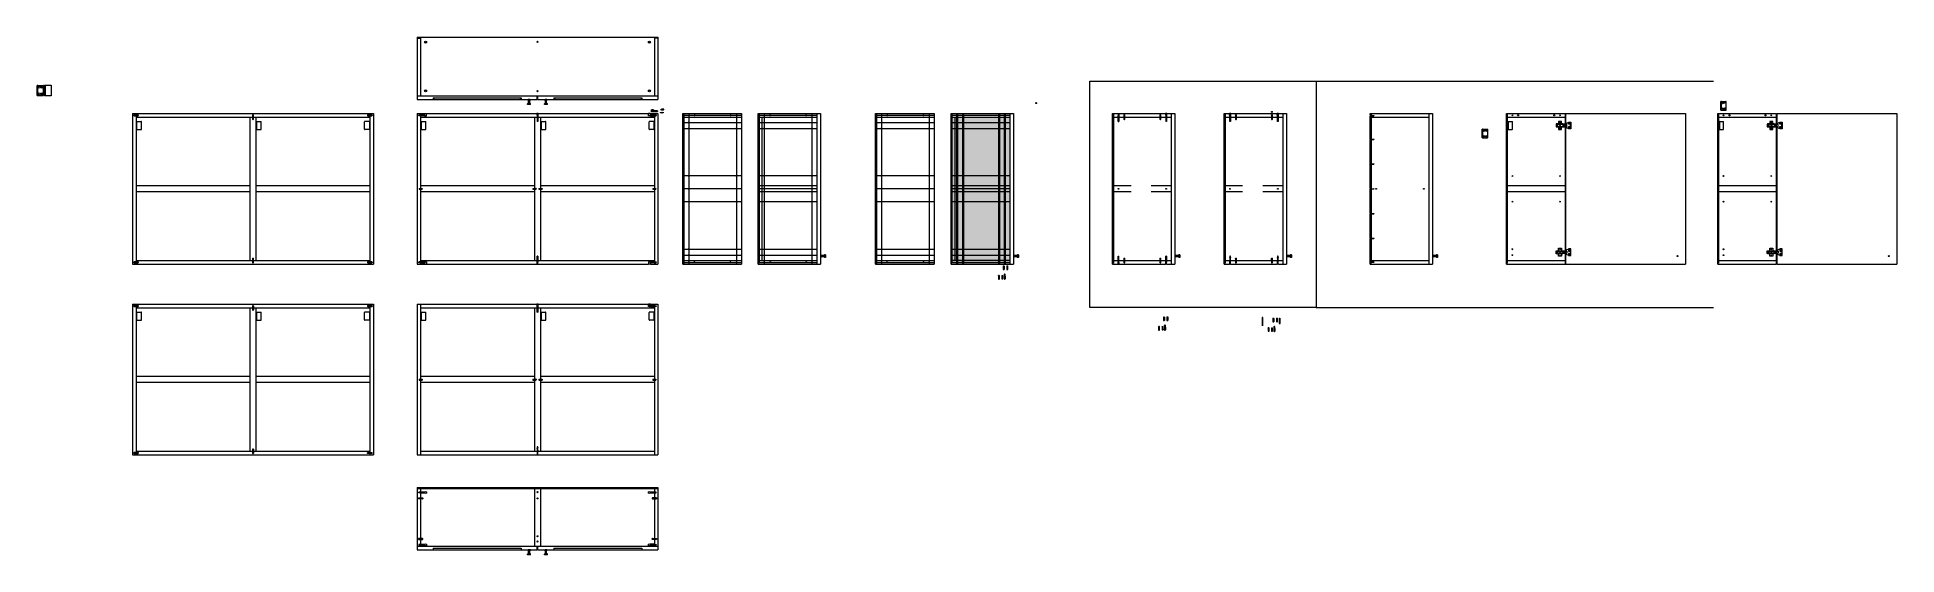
# Model space of a CAD drawing. Header units: centimetres. Extents: x -9.9 to 12.1, y -14.8 to 2.1.
# Drawn here: x -3.78 to 5.48, y -11.98 to -9.4 of the extents above; entities that cross this region are included whole.
import ezdxf

# ---------------------------------------------------------------- set-up
doc = ezdxf.new("R2010")
doc.units = ezdxf.units.CM
doc.header["$MEASUREMENT"] = 0
doc.linetypes.add('Linee Nascoste 2', pattern=[0.015, 0.01, -0.005])
for name, color, linetype, lineweight in [('0_Num_Penna__6', 6, 'Continuous', 18), ('0_Num_Penna__7', 7, 'Continuous', 18), ('A-FURN_Num_Penna__251_Num_Penna__251_Num_Penna__2_Num_Penna__251_Num_Penna__251_Num_Penna__251_Num_Penna__251_Num_Penna__251_Num_Penna__251_Num_Penna__251_Num_Penna__251_Num_Penna__3_Num_Penna__3_Num_Penna__3_Num_Penna__3', 3, 'Continuous', 18), ('A-FURN_Num_Penna__252_Num_Penna__252_Num_Penna__3_Num_Penna__252_Num_Penna__252_Num_Penna__252_Num_Penna__252_Num_Penna__252_Num_Penna__252_Num_Penna__252_Num_Penna__252_Num_Penna__252_Num_Penna__252_Num_Penna__252_Num_Penna__2', 2, 'Continuous', 18), ('A-FURN_Num_Penna__252_Num_Penna__252_Num_Penna__3_Num_Penna__252_Num_Penna__252_Num_Penna__252_Num_Penna__252_Num_Penna__252_Num_Penna__252_Num_Penna__252_Num_Penna__252_Num_Penna__252_Num_Penna__252_Num_Penna__252_Num_Penna__23', 23, 'Continuous', 18), ('A-FURN_Num_Penna__252_Num_Penna__252_Num_Penna__3_Num_Penna__252_Num_Penna__252_Num_Penna__252_Num_Penna__252_Num_Penna__252_Num_Penna__252_Num_Penna__252_Num_Penna__252_Num_Penna__252_Num_Penna__252_Num_Penna__252_Num_Penna__240', 240, 'Continuous', 18), ('A-FURN_Num_Penna__252_Num_Penna__252_Num_Penna__3_Num_Penna__252_Num_Penna__252_Num_Penna__252_Num_Penna__252_Num_Penna__252_Num_Penna__252_Num_Penna__252_Num_Penna__252_Num_Penna__252_Num_Penna__252_Num_Penna__252_Num_Penna__3', 3, 'Continuous', 18), ('A-FURN_Num_Penna__252_Num_Penna__252_Num_Penna__3_Num_Penna__252_Num_Penna__252_Num_Penna__252_Num_Penna__252_Num_Penna__252_Num_Penna__252_Num_Penna__252_Num_Penna__252_Num_Penna__252_Num_Penna__252_Num_Penna__252_Num_Penna__5', 5, 'Continuous', 18), ('A-FURN_Num_Penna__252_Num_Penna__252_Num_Penna__3_Num_Penna__252_Num_Penna__252_Num_Penna__252_Num_Penna__252_Num_Penna__252_Num_Penna__252_Num_Penna__252_Num_Penna__252_Num_Penna__252_Num_Penna__252_Num_Penna__252_Num_Penna__6', 6, 'Continuous', 18), ('A-FURN_Num_Penna__252_Num_Penna__252_Num_Penna__3_Num_Penna__252_Num_Penna__252_Num_Penna__252_Num_Penna__252_Num_Penna__252_Num_Penna__252_Num_Penna__252_Num_Penna__252_Num_Penna__252_Num_Penna__252_Num_Penna__252_Num_Penna__7', 7, 'Continuous', 18), ('A-FURN_Num_Penna__252_Num_Penna__252_Num_Penna__3_Num_Penna__252_Num_Penna__252_Num_Penna__252_Num_Penna__252_Num_Penna__252_Num_Penna__252_Num_Penna__252_Num_Penna__252_Num_Penna__252_Num_Penna__252_Num_Penna__6_Num_Penna__6', 6, 'Continuous', 18), ('A-SECT-PATT_Num_Penna__6_Num_Penna__6_Num_Penna__6_Num_Penna__6_Num_Penna__6_Num_Penna__6_Num_Penna__6_Num_Penna__6_Num_Penna__6_Num_Penna__6_Num_Penna__6_Num_Penna__3_Num_Penna__3_Num_Penna__3', 3, 'Continuous', 18), ('A-SECT-PATT_Num_Penna__6_Num_Penna__6_Num_Penna__6_Num_Penna__6_Num_Penna__6_Num_Penna__6_Num_Penna__6_Num_Penna__6_Num_Penna__6_Num_Penna__6_Num_Penna__6_Num_Penna__6_Num_Penna__6_Num_Penna__6', 6, 'Continuous', 18), ('A-SECT-PATT_Num_Penna__6_Num_Penna__6_Num_Penna__6_Num_Penna__6_Num_Penna__6_Num_Penna__6_Num_Penna__6_Num_Penna__6_Num_Penna__6_Num_Penna__6_Num_Penna__6_Num_Penna__6_Num_Penna__6_Num_Penna__9', 9, 'Continuous', 18), ('filatura_Num_Penna__8', 8, 'Continuous', 18), ('INFO_Num_Penna__2_Num_Penna__2_Num_Penna__2_Num_Penna__2_Num_Penna__2', 2, 'Continuous', 18), ('INFO_Num_Penna__2_Num_Penna__2_Num_Penna__2_Num_Penna__2_Num_Penna__5', 5, 'Continuous', 18), ('PDF _Geometria_Num_Penna__5', 5, 'Continuous', 18), ('PDF _Geometria_Num_Penna__7', 7, 'Continuous', 18), ('PDF10_Geometry_Num_Penna__7_Num_Penna__7_Num_Penna__7_Num_Penna__7_Num_Penna__7_Num_Penna__7_Num_Penna__7_Num_Penna__6', 6, 'Continuous', 18), ('PDF10_Solid Fills_Num_Penna__5_Num_Penna__5_Num_Penna__5_Num_Penna__5_Num_Penna__5_Num_Penna__5_Num_Penna__5_Num_Penna__5', 5, 'Continuous', 18), ('PDF10_Solid Fills_Num_Penna__5_Num_Penna__5_Num_Penna__5_Num_Penna__5_Num_Penna__5_Num_Penna__5_Num_Penna__5_Num_Penna__6', 6, 'Continuous', 18), ('PDF16_Geometry_Num_Penna__5_Num_Penna__5_Num_Penna__5_Num_Penna__5_Num_Penna__5_Num_Penna__5_Num_Penna__5_Num_Penna__5_Num_Penna__5_Num_Penna__5_Num_Penna__5_Num_Penna__5_Num_Penna__5_Num_Penna__5', 5, 'Continuous', 18), ('PDF16_Geometry_Num_Penna__6_Num_Penna__6_Num_Penna__3_Num_Penna__3_Num_Penna__3_Num_Penna__3_Num_Penna__3_Num_Penna__3_Num_Penna__3_Num_Penna__3_Num_Penna__3_Num_Penna__3_Num_Penna__3_Num_Penna__3', 3, 'Continuous', 18), ('PDF16_Geometry_Num_Penna__6_Num_Penna__6_Num_Penna__6_Num_Penna__3_Num_Penna__3_Num_Penna__3_Num_Penna__3_Num_Penna__3_Num_Penna__9_Num_Penna__9_Num_Penna__9_Num_Penna__9_Num_Penna__9_Num_Penna__9', 9, 'Continuous', 18), ('PDF16_Geometry_Num_Penna__6_Num_Penna__6_Num_Penna__6_Num_Penna__6_Num_Penna__6_Num_Penna__6_Num_Penna__6_Num_Penna__6_Num_Penna__6_Num_Penna__6_Num_Penna__6_Num_Penna__6_Num_Penna__6_Num_Penna__5', 5, 'Continuous', 18), ('PDF16_Geometry_Num_Penna__6_Num_Penna__6_Num_Penna__6_Num_Penna__6_Num_Penna__6_Num_Penna__6_Num_Penna__6_Num_Penna__6_Num_Penna__6_Num_Penna__6_Num_Penna__6_Num_Penna__6_Num_Penna__6_Num_Penna__6', 6, 'Continuous', 18), ('PDF22_Geometry_Num_Penna__1_Num_Penna__255_Num_Penna__3_Num_Penna__3_Num_Penna__3', 3, 'Continuous', 18), ('PDF22_Geometry_Num_Penna__1_Num_Penna__255_Num_Penna__3_Num_Penna__3_Num_Penna__5', 5, 'Continuous', 18), ('PDF22_Geometry_Num_Penna__1_Num_Penna__255_Num_Penna__3_Num_Penna__3_Num_Penna__6', 6, 'Continuous', 18), ('PDF22_Geometry_Num_Penna__1_Num_Penna__255_Num_Penna__5_Num_Penna__5_Num_Penna__5', 5, 'Continuous', 18), ('PDF22_Geometry_Num_Penna__1_Num_Penna__255_Num_Penna__5_Num_Penna__5_Num_Penna__6', 6, 'Continuous', 18), ('PDF2_Geometry_Num_Penna__7_Num_Penna__7_Num_Penna__7_Num_Penna__7_Num_Penna__7_Num_Penna__7_Num_Penna__7_Num_Penna__5', 5, 'Continuous', 18), ('PDF2_Geometry_Num_Penna__7_Num_Penna__7_Num_Penna__7_Num_Penna__7_Num_Penna__7_Num_Penna__7_Num_Penna__7_Num_Penna__6', 6, 'Continuous', 18), ('PDF2_Geometry_Num_Penna__7_Num_Penna__7_Num_Penna__7_Num_Penna__7_Num_Penna__7_Num_Penna__7_Num_Penna__7_Num_Penna__7', 7, 'Continuous', 18), ('PDF_Geometry_Num_Penna__7_Num_Penna__7_Num_Penna__3_Num_Penna__6_Num_Penna__6_Num_Penna__6_Num_Penna__6_Num_Penna__6_Num_Penna__6_Num_Penna__6_Num_Penna__6_Num_Penna__6_Num_Penna__6_Num_Penna__6', 6, 'Continuous', 18), ('VITE_Num_Penna__5', 5, 'Continuous', 18), ('VITE_Num_Penna__6', 6, 'Continuous', 18), ('VITE_Num_Penna__7', 7, 'Continuous', 18), ('viti_Num_Penna__5', 5, 'Continuous', 18), ('viti_Num_Penna__6', 6, 'Continuous', 18)]:
    doc.layers.add(name, color=color, linetype=linetype, lineweight=lineweight)

msp = doc.modelspace()

# ---------------------------------------------------------------- hatches: boundary and pattern name
at = {"layer": 'A-FURN_Num_Penna__252_Num_Penna__252_Num_Penna__3_Num_Penna__252_Num_Penna__252_Num_Penna__252_Num_Penna__252_Num_Penna__252_Num_Penna__252_Num_Penna__252_Num_Penna__252_Num_Penna__252_Num_Penna__252_Num_Penna__252_Num_Penna__23', "linetype": 'Continuous', "lineweight": 0, "true_color": 0xbdafac}
msp.add_hatch(color=253, dxfattribs=at).paths.add_polyline_path([(0.7712, -9.8029), (1.0587, -9.8029), (1.0587, -10.5169), (0.7712, -10.5169)])

# ---------------------------------------------------------------- linework, layer by layer
at = {"layer": '0_Num_Penna__6', "color": 6, "linetype": 'Continuous', "lineweight": 18}
for p, q in [((-3.3016, -9.7914), (-3.3026, -9.7924)), ((-3.3026, -9.7924), (-3.3026, -9.7954)), ((-3.3016, -9.7964), (-3.3026, -9.7954)), ((-3.2816, -9.7914), (-3.2806, -9.7924)), ((-3.2816, -9.7964), (-3.2806, -9.7954)), ((-3.2806, -9.7924), (-3.2806, -9.7954)), ((-2.7121, -9.7929), (-2.7111, -9.7919)), ((-2.7121, -9.8129), (-2.7111, -9.8139)), ((-2.7111, -9.7919), (-2.7081, -9.7919)), ((-2.7111, -9.8139), (-2.7081, -9.8139)), ((-2.7071, -9.7929), (-2.7081, -9.7919)), ((-2.7071, -9.8129), (-2.7081, -9.8139)), ((-2.1376, -9.7914), (-2.1386, -9.7924)), ((-2.1386, -9.7924), (-2.1386, -9.7954)), ((-2.1376, -9.7964), (-2.1386, -9.7954)), ((-2.1176, -9.7914), (-2.1166, -9.7924)), ((-2.1176, -9.7964), (-2.1166, -9.7954)), ((-2.1166, -9.7924), (-2.1166, -9.7954)), ((-1.8748, -9.7916), (-1.8548, -9.7916)), ((-1.8548, -9.7916), (-1.8548, -9.7849)), ((-1.8548, -9.7965), (-1.8548, -9.7962)), ((-1.8548, -9.7965), (-1.8448, -9.7965)), ((-1.8448, -9.7965), (-1.8448, -9.7849)), ((-0.7408, -9.7965), (-0.7408, -9.7849)), ((-0.7308, -9.7965), (-0.7408, -9.7965)), ((-0.7308, -9.7916), (-0.7308, -9.7849)), ((-0.7108, -9.7916), (-0.7308, -9.7916)), ((-0.7308, -9.7965), (-0.7308, -9.7962)), ((-0.7258, -9.7706), (-0.7258, -9.7662)), ((-0.7258, -9.7758), (-0.7258, -9.7706)), ((-0.7158, -9.7758), (-0.7258, -9.7758)), ((-0.7158, -9.7662), (-0.7158, -9.7709)), ((-0.6958, -9.7709), (-0.7158, -9.7709)), ((1.6268, -9.7929), (1.6278, -9.7919)), ((1.6268, -9.8129), (1.6278, -9.8139)), ((1.6278, -9.7919), (1.6308, -9.7919)), ((1.6278, -9.8139), (1.6308, -9.8139)), ((1.6318, -9.7929), (1.6308, -9.7919)), ((1.6318, -9.8129), (1.6308, -9.8139)), ((1.8063, -9.7929), (1.8073, -9.7919)), ((1.8063, -9.8129), (1.8073, -9.8139)), ((1.8073, -9.7919), (1.8103, -9.7919)), ((1.8073, -9.8139), (1.8103, -9.8139)), ((1.8113, -9.7929), (1.8103, -9.7919)), ((1.8113, -9.8129), (1.8103, -9.8139)), ((2.1823, -9.7929), (2.1833, -9.7919)), ((2.1823, -9.8129), (2.1833, -9.8139)), ((2.1833, -9.7919), (2.1863, -9.7919)), ((2.1833, -9.8139), (2.1863, -9.8139)), ((2.1873, -9.7929), (2.1863, -9.7919)), ((2.1873, -9.8129), (2.1863, -9.8139)), ((2.3618, -9.7929), (2.3628, -9.7919)), ((2.3618, -9.8129), (2.3628, -9.8139)), ((2.3628, -9.7919), (2.3658, -9.7919)), ((2.3628, -9.8139), (2.3658, -9.8139)), ((2.3668, -9.7929), (2.3658, -9.7919)), ((2.3668, -9.8129), (2.3658, -9.8139)), ((-3.3016, -10.5234), (-3.3026, -10.5244)), ((-3.3026, -10.5244), (-3.3026, -10.5274)), ((-3.3016, -10.5284), (-3.3026, -10.5274)), ((-3.2816, -10.5234), (-3.2806, -10.5244)), ((-3.2816, -10.5284), (-3.2806, -10.5274)), ((-3.2806, -10.5244), (-3.2806, -10.5274)), ((-2.7121, -10.5069), (-2.7111, -10.5059)), ((-2.7121, -10.5269), (-2.7111, -10.5279)), ((-2.7111, -10.5059), (-2.7081, -10.5059)), ((-2.7111, -10.5279), (-2.7081, -10.5279)), ((-2.7071, -10.5069), (-2.7081, -10.5059)), ((-2.7071, -10.5269), (-2.7081, -10.5279)), ((-2.1376, -10.5234), (-2.1386, -10.5244)), ((-2.1386, -10.5244), (-2.1386, -10.5274)), ((-2.1376, -10.5284), (-2.1386, -10.5274)), ((-2.1176, -10.5234), (-2.1166, -10.5244)), ((-2.1176, -10.5284), (-2.1166, -10.5274)), ((-2.1166, -10.5244), (-2.1166, -10.5274)), ((-1.8748, -10.5282), (-1.8548, -10.5282)), ((-1.8548, -10.5233), (-1.8448, -10.5233)), ((-1.8548, -10.5233), (-1.8548, -10.5236)), ((-1.8548, -10.5282), (-1.8548, -10.5349)), ((-1.8448, -10.5233), (-1.8448, -10.5349)), ((-0.7308, -10.5233), (-0.7408, -10.5233)), ((-0.7408, -10.5233), (-0.7408, -10.5349)), ((-0.7308, -10.5233), (-0.7308, -10.5236)), ((-0.7108, -10.5282), (-0.7308, -10.5282)), ((-0.7308, -10.5282), (-0.7308, -10.5349)), ((1.6268, -10.5069), (1.6278, -10.5059)), ((1.6268, -10.5269), (1.6278, -10.5279)), ((1.6278, -10.5059), (1.6308, -10.5059)), ((1.6278, -10.5279), (1.6308, -10.5279)), ((1.6318, -10.5069), (1.6308, -10.5059)), ((1.6318, -10.5269), (1.6308, -10.5279)), ((1.8063, -10.5069), (1.8073, -10.5059)), ((1.8063, -10.5269), (1.8073, -10.5279)), ((1.8073, -10.5059), (1.8103, -10.5059)), ((1.8073, -10.5279), (1.8103, -10.5279)), ((1.8113, -10.5069), (1.8103, -10.5059)), ((1.8113, -10.5269), (1.8103, -10.5279)), ((2.1823, -10.5069), (2.1833, -10.5059)), ((2.1823, -10.5269), (2.1833, -10.5279)), ((2.1833, -10.5059), (2.1863, -10.5059)), ((2.1833, -10.5279), (2.1863, -10.5279)), ((2.1873, -10.5069), (2.1863, -10.5059)), ((2.1873, -10.5269), (2.1863, -10.5279)), ((2.3618, -10.5069), (2.3628, -10.5059)), ((2.3618, -10.5269), (2.3628, -10.5279)), ((2.3628, -10.5059), (2.3658, -10.5059)), ((2.3628, -10.5279), (2.3658, -10.5279)), ((2.3668, -10.5069), (2.3658, -10.5059)), ((2.3668, -10.5269), (2.3658, -10.5279)), ((-3.3016, -10.7414), (-3.3026, -10.7424)), ((-3.2816, -10.7414), (-3.2806, -10.7424)), ((-2.1376, -10.7414), (-2.1386, -10.7424)), ((-2.1176, -10.7414), (-2.1166, -10.7424)), ((-0.7408, -10.7465), (-0.7408, -10.7349)), ((-0.7308, -10.7465), (-0.7308, -10.7349)), ((-0.7108, -10.7416), (-0.7308, -10.7416)), ((-3.3026, -10.7424), (-3.3026, -10.7454)), ((-3.3016, -10.7464), (-3.3026, -10.7454)), ((-3.2816, -10.7464), (-3.2806, -10.7454)), ((-3.2806, -10.7424), (-3.2806, -10.7454)), ((-2.7121, -10.7429), (-2.7111, -10.7419)), ((-2.7121, -10.7629), (-2.7111, -10.7639)), ((-2.7111, -10.7419), (-2.7081, -10.7419)), ((-2.7111, -10.7639), (-2.7081, -10.7639)), ((-2.7071, -10.7429), (-2.7081, -10.7419)), ((-2.7071, -10.7629), (-2.7081, -10.7639)), ((-2.1386, -10.7424), (-2.1386, -10.7454)), ((-2.1376, -10.7464), (-2.1386, -10.7454)), ((-2.1176, -10.7464), (-2.1166, -10.7454)), ((-2.1166, -10.7424), (-2.1166, -10.7454)), ((-0.7308, -10.7465), (-0.7408, -10.7465)), ((-3.3016, -11.4734), (-3.3026, -11.4744)), ((-3.3026, -11.4774), (-3.3026, -11.4744)), ((-3.3016, -11.4784), (-3.3026, -11.4774)), ((-3.2816, -11.4734), (-3.2806, -11.4744)), ((-3.2816, -11.4784), (-3.2806, -11.4774)), ((-3.2806, -11.4774), (-3.2806, -11.4744)), ((-2.7121, -11.4569), (-2.7111, -11.4559)), ((-2.7121, -11.4769), (-2.7111, -11.4779)), ((-2.7111, -11.4559), (-2.7081, -11.4559)), ((-2.7111, -11.4779), (-2.7081, -11.4779)), ((-2.7071, -11.4569), (-2.7081, -11.4559)), ((-2.7071, -11.4769), (-2.7081, -11.4779)), ((-2.1376, -11.4734), (-2.1386, -11.4744)), ((-2.1386, -11.4774), (-2.1386, -11.4744)), ((-2.1376, -11.4784), (-2.1386, -11.4774)), ((-2.1176, -11.4734), (-2.1166, -11.4744)), ((-2.1176, -11.4784), (-2.1166, -11.4774)), ((-2.1166, -11.4774), (-2.1166, -11.4744)), ((-1.8848, -11.6987), (-1.8858, -11.6997)), ((-1.8858, -11.6997), (-1.8858, -11.7027)), ((-1.8848, -11.7037), (-1.8858, -11.7027)), ((-1.8748, -11.6744), (-1.8542, -11.6744)), ((-1.8648, -11.6987), (-1.8638, -11.6997)), ((-1.8648, -11.7037), (-1.8638, -11.7027)), ((-1.8638, -11.6997), (-1.8638, -11.7027)), ((-0.7108, -11.6744), (-0.7313, -11.6744)), ((-0.7208, -11.6987), (-0.7218, -11.6997)), ((-0.7218, -11.6997), (-0.7218, -11.7027)), ((-0.7208, -11.7037), (-0.7218, -11.7027)), ((-0.7008, -11.6987), (-0.6998, -11.6997)), ((-0.7008, -11.7037), (-0.6998, -11.7027)), ((-0.6998, -11.6997), (-0.6998, -11.7027)), ((-1.8848, -11.9006), (-1.8858, -11.9016)), ((-1.8858, -11.9046), (-1.8858, -11.9016)), ((-1.8848, -11.9056), (-1.8858, -11.9046)), ((-1.8748, -11.9299), (-1.8542, -11.9299)), ((-1.8648, -11.9006), (-1.8638, -11.9016)), ((-1.8648, -11.9056), (-1.8638, -11.9046)), ((-1.8638, -11.9046), (-1.8638, -11.9016)), ((-0.7108, -11.9299), (-0.7313, -11.9299)), ((-0.7208, -11.9006), (-0.7218, -11.9016)), ((-0.7218, -11.9046), (-0.7218, -11.9016)), ((-0.7208, -11.9056), (-0.7218, -11.9046)), ((-0.7008, -11.9006), (-0.6998, -11.9016)), ((-0.7008, -11.9056), (-0.6998, -11.9046)), ((-0.6998, -11.9046), (-0.6998, -11.9016))]:
    msp.add_line(p, q, dxfattribs=at)
at = {"layer": '0_Num_Penna__7', "color": 7, "linetype": 'Continuous', "lineweight": 18}
for p, q in [((1.0022, -10.5089), (1.0032, -10.5079)), ((1.0022, -10.5249), (1.0032, -10.5259)), ((1.0032, -10.5079), (1.0062, -10.5079)), ((1.0032, -10.5259), (1.0062, -10.5259)), ((1.0072, -10.5089), (1.0062, -10.5079)), ((1.0072, -10.5249), (1.0062, -10.5259)), ((1.0266, -10.5451), (1.0276, -10.5441)), ((1.0276, -10.5441), (1.0306, -10.5441)), ((1.0316, -10.5451), (1.0306, -10.5441)), ((1.0197, -10.593), (1.0207, -10.592)), ((1.0197, -10.6078), (1.0207, -10.6088)), ((1.0207, -10.592), (1.0237, -10.592)), ((1.0207, -10.6088), (1.0237, -10.6088)), ((1.0247, -10.593), (1.0237, -10.592)), ((1.0247, -10.6078), (1.0237, -10.6088)), ((1.0266, -10.5611), (1.0276, -10.5621)), ((1.0276, -10.5621), (1.0306, -10.5621)), ((1.0316, -10.5611), (1.0306, -10.5621)), ((1.0309, -10.5858), (1.0319, -10.5848)), ((1.0309, -10.5858), (1.0309, -10.6088)), ((1.0309, -10.6088), (1.0319, -10.6098)), ((1.0349, -10.5848), (1.0319, -10.5848)), ((1.0319, -10.6078), (1.0319, -10.6048)), ((1.0319, -10.6098), (1.0349, -10.6098)), ((1.0349, -10.5848), (1.0359, -10.5858)), ((1.0359, -10.6088), (1.0349, -10.6098)), ((1.0359, -10.5948), (1.0359, -10.5858)), ((1.0359, -10.5948), (1.0359, -10.6088)), ((1.8244, -10.7991), (1.8254, -10.7981)), ((1.8244, -10.8151), (1.8254, -10.8161)), ((1.8254, -10.7981), (1.8284, -10.7981)), ((1.8254, -10.8161), (1.8284, -10.8161)), ((1.8294, -10.7991), (1.8284, -10.7981)), ((1.8294, -10.8151), (1.8284, -10.8161)), ((2.3694, -10.8055), (2.3704, -10.8045)), ((2.3694, -10.8215), (2.3704, -10.8225)), ((2.3704, -10.8045), (2.3734, -10.8045)), ((2.3704, -10.8225), (2.3734, -10.8225)), ((2.3744, -10.8055), (2.3734, -10.8045)), ((2.3744, -10.8215), (2.3734, -10.8225)), ((1.8174, -10.8469), (1.8184, -10.8459)), ((1.8174, -10.8617), (1.8184, -10.8627)), ((1.8184, -10.8459), (1.8214, -10.8459)), ((1.8184, -10.8627), (1.8214, -10.8627)), ((1.8224, -10.8469), (1.8214, -10.8459)), ((1.8224, -10.8617), (1.8214, -10.8627)), ((1.8287, -10.8397), (1.8297, -10.8387)), ((1.8287, -10.8397), (1.8287, -10.8627)), ((1.8287, -10.8627), (1.8297, -10.8637)), ((1.8327, -10.8387), (1.8297, -10.8387)), ((1.8297, -10.8617), (1.8297, -10.8587)), ((1.8297, -10.8637), (1.8327, -10.8637)), ((1.8327, -10.8387), (1.8337, -10.8397)), ((1.8337, -10.8627), (1.8327, -10.8637)), ((1.8337, -10.8487), (1.8337, -10.8397)), ((1.8337, -10.8487), (1.8337, -10.8627)), ((2.3624, -10.8533), (2.3634, -10.8523)), ((2.3624, -10.8681), (2.3634, -10.8691)), ((2.3634, -10.8523), (2.3664, -10.8523)), ((2.3634, -10.8691), (2.3664, -10.8691)), ((2.3674, -10.8533), (2.3664, -10.8523)), ((2.3674, -10.8681), (2.3664, -10.8691)), ((2.3737, -10.8461), (2.3747, -10.8451)), ((2.3737, -10.8461), (2.3737, -10.8691)), ((2.3737, -10.8691), (2.3747, -10.8701)), ((2.3777, -10.8451), (2.3747, -10.8451)), ((2.3747, -10.8681), (2.3747, -10.8651)), ((2.3747, -10.8701), (2.3777, -10.8701)), ((2.3777, -10.8451), (2.3787, -10.8461)), ((2.3787, -10.8691), (2.3777, -10.8701)), ((2.3787, -10.8551), (2.3787, -10.8461)), ((2.3787, -10.8551), (2.3787, -10.8691))]:
    msp.add_line(p, q, dxfattribs=at)
at = {"layer": 'A-FURN_Num_Penna__251_Num_Penna__251_Num_Penna__2_Num_Penna__251_Num_Penna__251_Num_Penna__251_Num_Penna__251_Num_Penna__251_Num_Penna__251_Num_Penna__251_Num_Penna__251_Num_Penna__3_Num_Penna__3_Num_Penna__3_Num_Penna__3', "color": 3, "linetype": 'Continuous', "lineweight": 18}
for p, q in [((-1.8128, -9.7149), (-1.8088, -9.7149)), ((-1.3788, -9.7149), (-1.3748, -9.7149)), ((-1.2108, -9.7149), (-1.2068, -9.7149)), ((-0.7768, -9.7149), (-0.7728, -9.7149))]:
    msp.add_line(p, q, dxfattribs=at)
at = {"layer": 'A-FURN_Num_Penna__252_Num_Penna__252_Num_Penna__3_Num_Penna__252_Num_Penna__252_Num_Penna__252_Num_Penna__252_Num_Penna__252_Num_Penna__252_Num_Penna__252_Num_Penna__252_Num_Penna__252_Num_Penna__252_Num_Penna__252_Num_Penna__2', "color": 2, "linetype": 'Continuous', "lineweight": 18, "flags": 128}
msp.add_lwpolyline([(0.7712, -9.8029), (1.0587, -9.8029), (1.0587, -10.5169), (0.7712, -10.5169)], close=True, dxfattribs=at)
at = {"layer": 'A-FURN_Num_Penna__252_Num_Penna__252_Num_Penna__3_Num_Penna__252_Num_Penna__252_Num_Penna__252_Num_Penna__252_Num_Penna__252_Num_Penna__252_Num_Penna__252_Num_Penna__252_Num_Penna__252_Num_Penna__252_Num_Penna__252_Num_Penna__240', "color": 240, "linetype": 'Continuous', "lineweight": 18}
for p, q in [((1.4573, -9.6242), (2.5839, -9.6242)), ((1.4573, -10.7507), (1.4573, -9.6242)), ((2.5839, -9.6242), (2.5839, -10.7507)), ((2.5839, -9.6242), (4.5639, -9.6242)), ((2.5839, -10.7507), (1.4573, -10.7507)), ((2.5839, -10.7507), (4.5639, -10.7507))]:
    msp.add_line(p, q, dxfattribs=at)
at = {"layer": 'A-FURN_Num_Penna__252_Num_Penna__252_Num_Penna__3_Num_Penna__252_Num_Penna__252_Num_Penna__252_Num_Penna__252_Num_Penna__252_Num_Penna__252_Num_Penna__252_Num_Penna__252_Num_Penna__252_Num_Penna__252_Num_Penna__252_Num_Penna__3', "color": 3, "linetype": 'Continuous', "lineweight": 18}
for p, q in [((-1.2898, -9.7919), (-1.2958, -9.7919)), ((-1.2898, -9.7959), (-1.2958, -9.7959)), ((1.0032, -10.5259), (1.0062, -10.5259)), ((1.0276, -10.5621), (1.0306, -10.5621)), ((1.8254, -10.8161), (1.8284, -10.8161)), ((2.3704, -10.8225), (2.3734, -10.8225))]:
    msp.add_line(p, q, dxfattribs=at)
at = {"layer": 'A-FURN_Num_Penna__252_Num_Penna__252_Num_Penna__3_Num_Penna__252_Num_Penna__252_Num_Penna__252_Num_Penna__252_Num_Penna__252_Num_Penna__252_Num_Penna__252_Num_Penna__252_Num_Penna__252_Num_Penna__252_Num_Penna__252_Num_Penna__5', "color": 5, "linetype": 'Continuous', "lineweight": 18}
for p, q in [((-1.8748, -9.7919), (-1.8748, -9.7926)), ((-1.8748, -9.7952), (-1.8748, -9.7959)), ((-1.2898, -9.7849), (-1.2958, -9.7849)), ((-1.2907, -9.7861), (-1.2948, -9.7861)), ((-1.2907, -9.7933), (-1.2948, -9.7933)), ((-1.2941, -9.7953), (-1.2941, -9.8242)), ((-1.2915, -9.8242), (-1.2915, -9.7953)), ((-0.7142, -9.7719), (-0.7142, -9.7745)), ((-0.7108, -9.7919), (-0.7108, -9.7926)), ((-0.7108, -9.7952), (-0.7108, -9.7959)), ((-0.6974, -9.7719), (-0.6974, -9.7745)), ((-0.6799, -9.7791), (-0.6807, -9.7817)), ((-0.6796, -9.7817), (-0.6788, -9.7791)), ((-0.6785, -9.7791), (-0.6793, -9.7817)), ((-0.6775, -9.7643), (-0.6783, -9.7669)), ((-0.6783, -9.7817), (-0.6775, -9.7791)), ((-0.6772, -9.7791), (-0.678, -9.7817)), ((-0.6773, -9.7669), (-0.6765, -9.7643)), ((-0.6762, -9.7643), (-0.677, -9.7669)), ((-0.6769, -9.7817), (-0.6761, -9.7791)), ((-0.6758, -9.7791), (-0.6766, -9.7817)), ((-0.6759, -9.7669), (-0.6751, -9.7643)), ((-0.6748, -9.7643), (-0.6756, -9.7669)), ((-0.6756, -9.7817), (-0.6747, -9.7791)), ((-0.6745, -9.7791), (-0.6753, -9.7817)), ((-0.6746, -9.7669), (-0.6738, -9.7643)), ((-0.6735, -9.7643), (-0.6743, -9.7669)), ((-0.6742, -9.7817), (-0.6734, -9.7791)), ((-0.6731, -9.7791), (-0.6739, -9.7817)), ((-0.6732, -9.7669), (-0.6724, -9.7643)), ((-0.6721, -9.7643), (-0.6729, -9.7669)), ((-0.6728, -9.7817), (-0.672, -9.7791)), ((-0.6718, -9.7791), (-0.6726, -9.7817)), ((-0.6719, -9.7669), (-0.671, -9.7643)), ((-0.6708, -9.7643), (-0.6716, -9.7669)), ((-0.6715, -9.7817), (-0.6707, -9.7791)), ((-0.6704, -9.7791), (-0.6712, -9.7817)), ((-0.6705, -9.7669), (-0.6697, -9.7643)), ((-0.6694, -9.7643), (-0.6702, -9.7669)), ((-0.6701, -9.7817), (-0.6693, -9.7791)), ((-0.6691, -9.7791), (-0.6699, -9.7817)), ((-0.6691, -9.7669), (-0.6683, -9.7643)), ((-0.6681, -9.7643), (-0.6689, -9.7669)), ((-0.6688, -9.7817), (-0.668, -9.7791)), ((-0.6677, -9.7791), (-0.6685, -9.7817)), ((-0.6678, -9.7669), (-0.667, -9.7643)), ((-0.6667, -9.7643), (-0.6675, -9.7669)), ((-0.6664, -9.7669), (-0.6656, -9.7643)), ((-0.6654, -9.7643), (-0.6662, -9.7669)), ((1.5973, -9.7849), (1.6033, -9.7849)), ((1.5983, -9.7861), (1.6024, -9.7861)), ((1.5983, -9.7933), (1.6024, -9.7933)), ((1.599, -9.8242), (1.599, -9.7953)), ((1.6016, -9.7953), (1.6016, -9.8242)), ((1.8408, -9.7849), (1.8348, -9.7849)), ((1.8399, -9.7861), (1.8358, -9.7861)), ((1.8399, -9.7933), (1.8358, -9.7933)), ((1.8365, -9.7953), (1.8365, -9.8242)), ((1.8391, -9.8242), (1.8391, -9.7953)), ((2.159, -9.7849), (2.153, -9.7849)), ((2.1539, -9.7861), (2.158, -9.7861)), ((2.1547, -9.7933), (2.1539, -9.7933)), ((2.1543, -9.7945), (2.1573, -9.7954)), ((2.1573, -9.7957), (2.1544, -9.7948)), ((2.158, -9.7933), (2.1547, -9.7933)), ((2.1547, -9.7959), (2.1573, -9.7967)), ((2.1573, -9.797), (2.1547, -9.7962)), ((2.1547, -9.7973), (2.1573, -9.7981)), ((2.1573, -9.7984), (2.1547, -9.7976)), ((2.1547, -9.7986), (2.1573, -9.7994)), ((2.1573, -9.7997), (2.1547, -9.7989)), ((2.1547, -9.8), (2.1573, -9.8008)), ((2.1573, -9.8011), (2.1547, -9.8003)), ((2.1547, -9.8013), (2.1573, -9.8021)), ((2.1573, -9.8024), (2.1547, -9.8016)), ((2.1547, -9.8027), (2.1573, -9.8035)), ((2.1573, -9.8038), (2.1547, -9.803)), ((2.1547, -9.804), (2.1573, -9.8048)), ((2.1573, -9.8051), (2.1547, -9.8043)), ((2.1547, -9.8054), (2.1573, -9.8062)), ((2.1573, -9.8065), (2.1547, -9.8057)), ((2.1547, -9.8067), (2.1573, -9.8075)), ((2.1573, -9.8078), (2.1547, -9.807)), ((2.1547, -9.8081), (2.1573, -9.8089)), ((2.1573, -9.8092), (2.1547, -9.8084)), ((2.1547, -9.8094), (2.1573, -9.8103)), ((2.1573, -9.8105), (2.1547, -9.8097)), ((2.1547, -9.8108), (2.1573, -9.8116)), ((2.1573, -9.8119), (2.1547, -9.8111)), ((2.1547, -9.8122), (2.1573, -9.813)), ((2.1573, -9.8132), (2.1547, -9.8124)), ((2.1547, -9.8135), (2.1573, -9.8143)), ((2.1573, -9.8146), (2.1547, -9.8138)), ((2.1547, -9.8149), (2.1573, -9.8157)), ((2.1573, -9.8159), (2.1547, -9.8151)), ((2.3963, -9.7849), (2.3903, -9.7849)), ((2.3912, -9.7861), (2.3953, -9.7861)), ((2.392, -9.7933), (2.3912, -9.7933)), ((2.3916, -9.7945), (2.3946, -9.7954)), ((2.3946, -9.7957), (2.3917, -9.7948)), ((2.3953, -9.7933), (2.392, -9.7933)), ((2.392, -9.7959), (2.3946, -9.7967)), ((2.3946, -9.797), (2.392, -9.7962)), ((2.392, -9.7973), (2.3946, -9.7981)), ((2.3946, -9.7984), (2.392, -9.7976)), ((2.392, -9.7986), (2.3946, -9.7994)), ((2.3946, -9.7997), (2.392, -9.7989)), ((2.392, -9.8), (2.3946, -9.8008)), ((2.3946, -9.8011), (2.392, -9.8003)), ((2.392, -9.8013), (2.3946, -9.8021)), ((2.3946, -9.8024), (2.392, -9.8016)), ((2.392, -9.8027), (2.3946, -9.8035)), ((2.3946, -9.8038), (2.392, -9.803)), ((2.392, -9.804), (2.3946, -9.8048)), ((2.3946, -9.8051), (2.392, -9.8043)), ((2.392, -9.8054), (2.3946, -9.8062)), ((2.3946, -9.8065), (2.392, -9.8057)), ((2.392, -9.8067), (2.3946, -9.8075)), ((2.3946, -9.8078), (2.392, -9.807)), ((2.392, -9.8081), (2.3946, -9.8089)), ((2.3946, -9.8092), (2.392, -9.8084)), ((2.392, -9.8094), (2.3946, -9.8103)), ((2.3946, -9.8105), (2.392, -9.8097)), ((2.392, -9.8108), (2.3946, -9.8116)), ((2.3946, -9.8119), (2.392, -9.8111)), ((2.392, -9.8122), (2.3946, -9.813)), ((2.3946, -9.8132), (2.392, -9.8124)), ((2.392, -9.8135), (2.3946, -9.8143)), ((2.3946, -9.8146), (2.392, -9.8138)), ((2.392, -9.8149), (2.3946, -9.8157)), ((2.3946, -9.8159), (2.392, -9.8151)), ((2.8536, -9.7947), (2.8536, -9.7977)), ((2.8542, -9.7952), (2.8542, -9.7969)), ((-1.2915, -9.8242), (-1.2941, -9.8242)), ((1.599, -9.8242), (1.6016, -9.8242)), ((1.8391, -9.8242), (1.8365, -9.8242)), ((2.1547, -9.8162), (2.1573, -9.817)), ((2.1573, -9.8173), (2.1547, -9.8165)), ((2.1547, -9.8176), (2.1573, -9.8184)), ((2.1573, -9.8187), (2.1547, -9.8178)), ((2.1547, -9.8189), (2.1573, -9.8197)), ((2.1573, -9.82), (2.1547, -9.8192)), ((2.1547, -9.8203), (2.1573, -9.8211)), ((2.1573, -9.8214), (2.1547, -9.8206)), ((2.1547, -9.8216), (2.1573, -9.8224)), ((2.1573, -9.8227), (2.1547, -9.8219)), ((2.1547, -9.823), (2.1573, -9.8238)), ((2.1573, -9.8241), (2.1547, -9.8233)), ((2.392, -9.8162), (2.3946, -9.817)), ((2.3946, -9.8173), (2.392, -9.8165)), ((2.392, -9.8176), (2.3946, -9.8184)), ((2.3946, -9.8187), (2.392, -9.8178)), ((2.392, -9.8189), (2.3946, -9.8197)), ((2.3946, -9.82), (2.392, -9.8192)), ((2.392, -9.8203), (2.3946, -9.8211)), ((2.3946, -9.8214), (2.392, -9.8206)), ((2.392, -9.8216), (2.3946, -9.8224)), ((2.3946, -9.8227), (2.392, -9.8219)), ((2.392, -9.823), (2.3946, -9.8238)), ((2.3946, -9.8241), (2.392, -9.8233)), ((3.824, -9.8399), (3.824, -9.8489)), ((4.849, -9.8424), (4.853, -9.8424)), ((4.849, -9.8424), (4.849, -9.8464)), ((4.849, -9.8464), (4.853, -9.8464)), ((4.853, -9.8424), (4.853, -9.8464)), ((4.876, -9.8399), (4.876, -9.8489)), ((2.8536, -9.9114), (2.8536, -9.9144)), ((2.8542, -9.9122), (2.8542, -9.9136)), ((2.8536, -10.0349), (2.8536, -10.0379)), ((2.8542, -10.0357), (2.8542, -10.0371)), ((2.8536, -10.1584), (2.8536, -10.1614)), ((2.8542, -10.1592), (2.8542, -10.1606)), ((2.8536, -10.2819), (2.8536, -10.2849)), ((2.8542, -10.2827), (2.8542, -10.2841)), ((2.8536, -10.4054), (2.8536, -10.4084)), ((2.8542, -10.4062), (2.8542, -10.4076)), ((-1.8748, -10.5246), (-1.8748, -10.5239)), ((-1.8748, -10.5279), (-1.8748, -10.5272)), ((-1.8548, -10.5349), (-1.8448, -10.5349)), ((-1.2898, -10.5349), (-1.2958, -10.5349)), ((-1.2907, -10.5265), (-1.2948, -10.5265)), ((-1.2907, -10.5337), (-1.2948, -10.5337)), ((-1.2941, -10.5245), (-1.2941, -10.4956)), ((-1.2915, -10.4956), (-1.2941, -10.4956)), ((-1.2915, -10.4956), (-1.2915, -10.5245)), ((-0.7108, -10.5246), (-0.7108, -10.5239)), ((-0.7108, -10.5279), (-0.7108, -10.5272)), ((1.5973, -10.5349), (1.6033, -10.5349)), ((1.5983, -10.5265), (1.6024, -10.5265)), ((1.5983, -10.5337), (1.6024, -10.5337)), ((1.599, -10.4956), (1.599, -10.5245)), ((1.599, -10.4956), (1.6016, -10.4956)), ((1.6016, -10.5245), (1.6016, -10.4956)), ((1.8408, -10.5349), (1.8348, -10.5349)), ((1.8399, -10.5265), (1.8358, -10.5265)), ((1.8399, -10.5337), (1.8358, -10.5337)), ((1.8365, -10.5245), (1.8365, -10.4956)), ((1.8391, -10.4956), (1.8365, -10.4956)), ((1.8391, -10.4956), (1.8391, -10.5245)), ((2.159, -10.5349), (2.153, -10.5349)), ((2.1547, -10.5265), (2.1539, -10.5265)), ((2.1539, -10.5337), (2.158, -10.5337)), ((2.1543, -10.5254), (2.1573, -10.5244)), ((2.1573, -10.5242), (2.1544, -10.525)), ((2.1573, -10.4957), (2.1547, -10.4966)), ((2.1547, -10.4968), (2.1573, -10.496)), ((2.1573, -10.4971), (2.1547, -10.4979)), ((2.1547, -10.4982), (2.1573, -10.4974)), ((2.1573, -10.4985), (2.1547, -10.4993)), ((2.1547, -10.4995), (2.1573, -10.4987)), ((2.1573, -10.4998), (2.1547, -10.5006)), ((2.1547, -10.5009), (2.1573, -10.5001)), ((2.1573, -10.5012), (2.1547, -10.502)), ((2.1547, -10.5022), (2.1573, -10.5014)), ((2.1573, -10.5025), (2.1547, -10.5033)), ((2.1547, -10.5036), (2.1573, -10.5028)), ((2.1573, -10.5039), (2.1547, -10.5047)), ((2.1547, -10.505), (2.1573, -10.5041)), ((2.1573, -10.5052), (2.1547, -10.506)), ((2.1547, -10.5063), (2.1573, -10.5055)), ((2.1573, -10.5066), (2.1547, -10.5074)), ((2.1547, -10.5077), (2.1573, -10.5069)), ((2.1573, -10.5079), (2.1547, -10.5087)), ((2.1547, -10.509), (2.1573, -10.5082)), ((2.1573, -10.5093), (2.1547, -10.5101)), ((2.1547, -10.5104), (2.1573, -10.5096)), ((2.1573, -10.5106), (2.1547, -10.5114)), ((2.1547, -10.5117), (2.1573, -10.5109)), ((2.1573, -10.512), (2.1547, -10.5128)), ((2.1547, -10.5131), (2.1573, -10.5123)), ((2.1573, -10.5133), (2.1547, -10.5141)), ((2.1547, -10.5144), (2.1573, -10.5136)), ((2.1573, -10.5147), (2.1547, -10.5155)), ((2.1547, -10.5158), (2.1573, -10.515)), ((2.1573, -10.516), (2.1547, -10.5168)), ((2.1547, -10.5171), (2.1573, -10.5163)), ((2.1573, -10.5174), (2.1547, -10.5182)), ((2.1547, -10.5185), (2.1573, -10.5177)), ((2.1573, -10.5187), (2.1547, -10.5196)), ((2.1547, -10.5198), (2.1573, -10.519)), ((2.1573, -10.5201), (2.1547, -10.5209)), ((2.1547, -10.5212), (2.1573, -10.5204)), ((2.1573, -10.5215), (2.1547, -10.5223)), ((2.1547, -10.5225), (2.1573, -10.5217)), ((2.1573, -10.5228), (2.1547, -10.5236)), ((2.1547, -10.5239), (2.1573, -10.5231)), ((2.158, -10.5265), (2.1547, -10.5265)), ((2.3963, -10.5349), (2.3903, -10.5349)), ((2.392, -10.5265), (2.3912, -10.5265)), ((2.3912, -10.5337), (2.3953, -10.5337)), ((2.3916, -10.5254), (2.3946, -10.5244)), ((2.3946, -10.5242), (2.3917, -10.525)), ((2.3946, -10.4957), (2.392, -10.4966)), ((2.392, -10.4968), (2.3946, -10.496)), ((2.3946, -10.4971), (2.392, -10.4979)), ((2.392, -10.4982), (2.3946, -10.4974)), ((2.3946, -10.4985), (2.392, -10.4993)), ((2.392, -10.4995), (2.3946, -10.4987)), ((2.3946, -10.4998), (2.392, -10.5006)), ((2.392, -10.5009), (2.3946, -10.5001)), ((2.3946, -10.5012), (2.392, -10.502)), ((2.392, -10.5022), (2.3946, -10.5014)), ((2.3946, -10.5025), (2.392, -10.5033)), ((2.392, -10.5036), (2.3946, -10.5028)), ((2.3946, -10.5039), (2.392, -10.5047)), ((2.392, -10.505), (2.3946, -10.5041)), ((2.3946, -10.5052), (2.392, -10.506)), ((2.392, -10.5063), (2.3946, -10.5055)), ((2.3946, -10.5066), (2.392, -10.5074)), ((2.392, -10.5077), (2.3946, -10.5069)), ((2.3946, -10.5079), (2.392, -10.5087)), ((2.392, -10.509), (2.3946, -10.5082)), ((2.3946, -10.5093), (2.392, -10.5101)), ((2.392, -10.5104), (2.3946, -10.5096)), ((2.3946, -10.5106), (2.392, -10.5114)), ((2.392, -10.5117), (2.3946, -10.5109)), ((2.3946, -10.512), (2.392, -10.5128)), ((2.392, -10.5131), (2.3946, -10.5123)), ((2.3946, -10.5133), (2.392, -10.5141)), ((2.392, -10.5144), (2.3946, -10.5136)), ((2.3946, -10.5147), (2.392, -10.5155)), ((2.392, -10.5158), (2.3946, -10.515)), ((2.3946, -10.516), (2.392, -10.5168)), ((2.392, -10.5171), (2.3946, -10.5163)), ((2.3946, -10.5174), (2.392, -10.5182)), ((2.392, -10.5185), (2.3946, -10.5177)), ((2.3946, -10.5187), (2.392, -10.5196)), ((2.392, -10.5198), (2.3946, -10.519)), ((2.3946, -10.5201), (2.392, -10.5209)), ((2.392, -10.5212), (2.3946, -10.5204)), ((2.3946, -10.5215), (2.392, -10.5223)), ((2.392, -10.5225), (2.3946, -10.5217)), ((2.3946, -10.5228), (2.392, -10.5236)), ((2.392, -10.5239), (2.3946, -10.5231)), ((2.3953, -10.5265), (2.392, -10.5265)), ((2.8536, -10.5252), (2.8536, -10.5222)), ((2.8542, -10.5229), (2.8542, -10.5244)), ((3.824, -10.4799), (3.824, -10.4709)), ((4.876, -10.4799), (4.876, -10.4709)), ((-1.2898, -10.7349), (-1.2958, -10.7349)), ((-1.2949, -10.7361), (-1.2907, -10.7361)), ((-1.2941, -10.7433), (-1.2949, -10.7433)), ((-1.2944, -10.7445), (-1.2915, -10.7454)), ((-1.2915, -10.7457), (-1.2943, -10.7448)), ((-1.2907, -10.7433), (-1.2941, -10.7433)), ((-1.2941, -10.7459), (-1.2915, -10.7467)), ((-1.2915, -10.747), (-1.2941, -10.7462)), ((-1.2941, -10.7473), (-1.2915, -10.7481)), ((-1.2915, -10.7484), (-1.2941, -10.7476)), ((-1.2941, -10.7486), (-1.2915, -10.7494)), ((-1.2915, -10.7497), (-1.2941, -10.7489)), ((-1.2941, -10.75), (-1.2915, -10.7508)), ((-1.2915, -10.7511), (-1.2941, -10.7503)), ((-1.2941, -10.7513), (-1.2915, -10.7521)), ((-1.2915, -10.7524), (-1.2941, -10.7516)), ((-1.2941, -10.7527), (-1.2915, -10.7535)), ((-1.2915, -10.7538), (-1.2941, -10.753)), ((-1.2941, -10.754), (-1.2915, -10.7548)), ((-1.2915, -10.7551), (-1.2941, -10.7543)), ((-1.2941, -10.7554), (-1.2915, -10.7562)), ((-1.2915, -10.7565), (-1.2941, -10.7557)), ((-1.2941, -10.7567), (-1.2915, -10.7575)), ((-1.2915, -10.7578), (-1.2941, -10.757)), ((-1.2941, -10.7581), (-1.2915, -10.7589)), ((-1.2915, -10.7592), (-1.2941, -10.7584)), ((-1.2941, -10.7594), (-1.2915, -10.7603)), ((-1.2915, -10.7605), (-1.2941, -10.7597)), ((-1.2941, -10.7608), (-1.2915, -10.7616)), ((-1.2915, -10.7619), (-1.2941, -10.7611)), ((-1.2941, -10.7622), (-1.2915, -10.763)), ((-1.2915, -10.7632), (-1.2941, -10.7624)), ((-1.2941, -10.7635), (-1.2915, -10.7643)), ((-1.2915, -10.7646), (-1.2941, -10.7638)), ((-1.2941, -10.7649), (-1.2915, -10.7657)), ((-1.2915, -10.7659), (-1.2941, -10.7651)), ((-1.2941, -10.7662), (-1.2915, -10.767)), ((-1.2915, -10.7673), (-1.2941, -10.7665)), ((-1.2941, -10.7676), (-1.2915, -10.7684)), ((-1.2915, -10.7687), (-1.2941, -10.7678)), ((-1.2941, -10.7689), (-1.2915, -10.7697)), ((-1.2915, -10.77), (-1.2941, -10.7692)), ((-1.2941, -10.7703), (-1.2915, -10.7711)), ((-1.2915, -10.7714), (-1.2941, -10.7706)), ((-1.2941, -10.7716), (-1.2915, -10.7724)), ((-1.2915, -10.7727), (-1.2941, -10.7719)), ((-1.2941, -10.773), (-1.2915, -10.7738)), ((-1.2915, -10.7741), (-1.2941, -10.7733)), ((-0.7292, -10.7426), (-0.7292, -10.7452)), ((-0.7123, -10.7426), (-0.7123, -10.7452)), ((-0.7105, -10.7452), (-0.7096, -10.7426)), ((-0.7094, -10.7426), (-0.7102, -10.7452)), ((-0.7091, -10.7452), (-0.7083, -10.7426)), ((-0.708, -10.7426), (-0.7088, -10.7452)), ((-0.7077, -10.7452), (-0.7069, -10.7426)), ((-0.7067, -10.7426), (-0.7075, -10.7452)), ((-0.7064, -10.7452), (-0.7056, -10.7426)), ((-0.7053, -10.7426), (-0.7061, -10.7452)), ((-0.705, -10.7452), (-0.7042, -10.7426)), ((-0.704, -10.7426), (-0.7048, -10.7452)), ((-0.7037, -10.7452), (-0.7029, -10.7426)), ((-0.7026, -10.7426), (-0.7034, -10.7452)), ((2.3195, -10.8326), (2.3154, -10.8326)), ((2.3204, -10.8398), (2.3144, -10.8398)), ((2.3144, -10.841), (2.3144, -10.8398)), ((2.3204, -10.841), (2.3144, -10.841)), ((2.3204, -10.841), (2.3204, -10.8398)), ((-1.2941, -11.4765), (-1.2949, -11.4765)), ((-1.2944, -11.4754), (-1.2915, -11.4744)), ((-1.2915, -11.4742), (-1.2943, -11.475)), ((-1.2915, -11.4457), (-1.2941, -11.4466)), ((-1.2941, -11.4468), (-1.2915, -11.446)), ((-1.2915, -11.4471), (-1.2941, -11.4479)), ((-1.2941, -11.4482), (-1.2915, -11.4474)), ((-1.2915, -11.4485), (-1.2941, -11.4493)), ((-1.2941, -11.4495), (-1.2915, -11.4487)), ((-1.2915, -11.4498), (-1.2941, -11.4506)), ((-1.2941, -11.4509), (-1.2915, -11.4501)), ((-1.2915, -11.4512), (-1.2941, -11.452)), ((-1.2941, -11.4522), (-1.2915, -11.4514)), ((-1.2915, -11.4525), (-1.2941, -11.4533)), ((-1.2941, -11.4536), (-1.2915, -11.4528)), ((-1.2915, -11.4539), (-1.2941, -11.4547)), ((-1.2941, -11.455), (-1.2915, -11.4541)), ((-1.2915, -11.4552), (-1.2941, -11.456)), ((-1.2941, -11.4563), (-1.2915, -11.4555)), ((-1.2915, -11.4566), (-1.2941, -11.4574)), ((-1.2941, -11.4577), (-1.2915, -11.4569)), ((-1.2915, -11.4579), (-1.2941, -11.4587)), ((-1.2941, -11.459), (-1.2915, -11.4582)), ((-1.2915, -11.4593), (-1.2941, -11.4601)), ((-1.2941, -11.4604), (-1.2915, -11.4596)), ((-1.2915, -11.4606), (-1.2941, -11.4614)), ((-1.2941, -11.4617), (-1.2915, -11.4609)), ((-1.2915, -11.462), (-1.2941, -11.4628)), ((-1.2941, -11.4631), (-1.2915, -11.4623)), ((-1.2915, -11.4633), (-1.2941, -11.4641)), ((-1.2941, -11.4644), (-1.2915, -11.4636)), ((-1.2915, -11.4647), (-1.2941, -11.4655)), ((-1.2941, -11.4658), (-1.2915, -11.465)), ((-1.2915, -11.466), (-1.2941, -11.4668)), ((-1.2941, -11.4671), (-1.2915, -11.4663)), ((-1.2915, -11.4674), (-1.2941, -11.4682)), ((-1.2941, -11.4685), (-1.2915, -11.4677)), ((-1.2915, -11.4687), (-1.2941, -11.4696)), ((-1.2941, -11.4698), (-1.2915, -11.469)), ((-1.2915, -11.4701), (-1.2941, -11.4709)), ((-1.2941, -11.4712), (-1.2915, -11.4704)), ((-1.2915, -11.4715), (-1.2941, -11.4723)), ((-1.2941, -11.4725), (-1.2915, -11.4717)), ((-1.2915, -11.4728), (-1.2941, -11.4736)), ((-1.2941, -11.4739), (-1.2915, -11.4731)), ((-1.2907, -11.4765), (-1.2941, -11.4765)), ((-1.2898, -11.4849), (-1.2958, -11.4849)), ((-1.2949, -11.4837), (-1.2907, -11.4837)), ((-1.8748, -11.6702), (-1.8748, -11.6741)), ((-0.7108, -11.6702), (-0.7108, -11.6741)), ((-1.8748, -11.9341), (-1.8748, -11.9302)), ((-0.7108, -11.9341), (-0.7108, -11.9302))]:
    msp.add_line(p, q, dxfattribs=at)
for centre, radius in [((-0.5108, -9.7939), 0.0025), ((-0.3313, -9.7939), 0.0025), ((-0.1347, -9.7939), 0.0025), ((0.0448, -9.7939), 0.0025), ((0.4491, -9.7939), 0.0025), ((0.6286, -9.7939), 0.0025), ((0.8252, -9.7939), 0.0025), ((1.0047, -9.7939), 0.0025), ((1.1909, -9.7332), 0.0025), ((1.1909, -9.7332), 0.0015), ((2.3643, -9.7767), 0.0025), ((2.3643, -9.7767), 0.0015), ((3.5905, -9.7939), 0.0025), ((3.77, -9.7939), 0.0025), ((4.6425, -9.7939), 0.0025), ((4.822, -9.7939), 0.0025), ((1.6003, -10.1599), 0.0015), ((1.8378, -10.1599), 0.0015), ((2.1558, -10.1599), 0.0015), ((2.3933, -10.1599), 0.0015), ((2.8831, -10.1599), 0.0015), ((3.1206, -10.1599), 0.0015), ((-0.5108, -10.5259), 0.0025), ((-0.3313, -10.5259), 0.0025), ((-0.1347, -10.5259), 0.0025), ((0.0448, -10.5259), 0.0025), ((0.4491, -10.5259), 0.0025), ((0.6286, -10.5259), 0.0025), ((0.8252, -10.5259), 0.0025), ((1.0047, -10.5259), 0.0025), ((-1.2928, -11.7012), 0.0015), ((-1.2928, -11.8896), 0.0015)]:
    msp.add_circle(centre, radius, dxfattribs=at)
at = {"layer": 'A-FURN_Num_Penna__252_Num_Penna__252_Num_Penna__3_Num_Penna__252_Num_Penna__252_Num_Penna__252_Num_Penna__252_Num_Penna__252_Num_Penna__252_Num_Penna__252_Num_Penna__252_Num_Penna__252_Num_Penna__252_Num_Penna__252_Num_Penna__6', "color": 6, "linetype": 'Continuous', "lineweight": 18}
for p, q in [((-1.8748, -9.7919), (-1.8831, -9.7919)), ((-1.8831, -9.7919), (-1.8831, -9.7926)), ((-1.8831, -9.7959), (-1.8831, -9.7952)), ((-1.8748, -9.7959), (-1.8831, -9.7959)), ((-1.2958, -9.7861), (-1.2958, -9.7849)), ((-1.2958, -9.7861), (-1.2948, -9.7861)), ((-1.2948, -9.7861), (-1.2948, -9.8242)), ((-1.2907, -9.7861), (-1.2898, -9.7861)), ((-1.2907, -9.7861), (-1.2907, -9.8242)), ((-1.2898, -9.7849), (-1.2898, -9.7861)), ((-0.7158, -9.7755), (-0.7158, -9.7758)), ((-0.7108, -9.7919), (-0.7025, -9.7919)), ((-0.7108, -9.7959), (-0.7025, -9.7959)), ((-0.7025, -9.7919), (-0.7025, -9.7926)), ((-0.7025, -9.7959), (-0.7025, -9.7952)), ((-0.6802, -9.7791), (-0.68, -9.7784)), ((-0.6797, -9.7786), (-0.6799, -9.7791)), ((-0.6798, -9.7823), (-0.6796, -9.7817)), ((-0.6793, -9.7817), (-0.6795, -9.7823)), ((-0.6788, -9.7791), (-0.6786, -9.7784)), ((-0.6784, -9.7786), (-0.6785, -9.7791)), ((-0.6785, -9.7823), (-0.6783, -9.7817)), ((-0.678, -9.7817), (-0.6782, -9.7823)), ((-0.6778, -9.7643), (-0.6776, -9.7636)), ((-0.6774, -9.7638), (-0.6775, -9.7643)), ((-0.6775, -9.7675), (-0.6773, -9.7669)), ((-0.6775, -9.7791), (-0.6772, -9.7784)), ((-0.677, -9.7669), (-0.6772, -9.7675)), ((-0.677, -9.7786), (-0.6772, -9.7791)), ((-0.6771, -9.7823), (-0.6769, -9.7817)), ((-0.6766, -9.7817), (-0.6768, -9.7823)), ((-0.6765, -9.7643), (-0.6763, -9.7636)), ((-0.676, -9.7638), (-0.6762, -9.7643)), ((-0.6761, -9.7675), (-0.6759, -9.7669)), ((-0.6761, -9.7791), (-0.6759, -9.7784)), ((-0.6756, -9.7669), (-0.6758, -9.7675)), ((-0.6757, -9.7786), (-0.6758, -9.7791)), ((-0.6758, -9.7823), (-0.6756, -9.7817)), ((-0.6753, -9.7817), (-0.6755, -9.7823)), ((-0.6751, -9.7643), (-0.6749, -9.7636)), ((-0.6747, -9.7638), (-0.6748, -9.7643)), ((-0.6748, -9.7675), (-0.6746, -9.7669)), ((-0.6747, -9.7791), (-0.6745, -9.7784)), ((-0.6743, -9.7669), (-0.6745, -9.7675)), ((-0.6743, -9.7786), (-0.6745, -9.7791)), ((-0.6744, -9.7823), (-0.6742, -9.7817)), ((-0.6653, -9.7676), (-0.6742, -9.7676)), ((-0.6653, -9.7676), (-0.6742, -9.7676)), ((-0.6739, -9.7817), (-0.6741, -9.7823)), ((-0.6738, -9.7643), (-0.6735, -9.7636)), ((-0.6735, -9.7629), (-0.6735, -9.7679)), ((-0.6733, -9.7638), (-0.6735, -9.7643)), ((-0.6645, -9.7656), (-0.6735, -9.7656)), ((-0.6734, -9.7675), (-0.6732, -9.7669)), ((-0.6734, -9.7791), (-0.6732, -9.7784)), ((-0.6729, -9.7669), (-0.6731, -9.7675)), ((-0.673, -9.7786), (-0.6731, -9.7791)), ((-0.6731, -9.7823), (-0.6728, -9.7817)), ((-0.664, -9.7636), (-0.673, -9.7636)), ((-0.6726, -9.7817), (-0.6728, -9.7823)), ((-0.6724, -9.7643), (-0.6722, -9.7636)), ((-0.672, -9.7638), (-0.6721, -9.7643)), ((-0.6721, -9.7675), (-0.6719, -9.7669)), ((-0.672, -9.7791), (-0.6718, -9.7784)), ((-0.6716, -9.7669), (-0.6718, -9.7675)), ((-0.6716, -9.7786), (-0.6718, -9.7791)), ((-0.6717, -9.7823), (-0.6715, -9.7817)), ((-0.6712, -9.7817), (-0.6714, -9.7823)), ((-0.671, -9.7643), (-0.6708, -9.7636)), ((-0.6706, -9.7638), (-0.6708, -9.7643)), ((-0.6707, -9.7675), (-0.6705, -9.7669)), ((-0.6707, -9.7791), (-0.6705, -9.7784)), ((-0.6702, -9.7669), (-0.6704, -9.7675)), ((-0.6703, -9.7786), (-0.6704, -9.7791)), ((-0.6703, -9.7823), (-0.6701, -9.7817)), ((-0.6699, -9.7817), (-0.6701, -9.7823)), ((-0.6697, -9.7643), (-0.6695, -9.7636)), ((-0.6693, -9.7638), (-0.6694, -9.7643)), ((-0.6694, -9.7675), (-0.6691, -9.7669)), ((-0.6693, -9.7791), (-0.6691, -9.7784)), ((-0.6689, -9.7669), (-0.6691, -9.7675)), ((-0.6689, -9.7786), (-0.6691, -9.7791)), ((-0.669, -9.7823), (-0.6688, -9.7817)), ((-0.6685, -9.7817), (-0.6687, -9.7823)), ((-0.6683, -9.7643), (-0.6681, -9.7636)), ((-0.6679, -9.7638), (-0.6681, -9.7643)), ((-0.668, -9.7675), (-0.6678, -9.7669)), ((-0.668, -9.7791), (-0.6678, -9.7784)), ((-0.6675, -9.7669), (-0.6677, -9.7675)), ((-0.6676, -9.7786), (-0.6677, -9.7791)), ((-0.667, -9.7643), (-0.6668, -9.7636)), ((-0.6666, -9.7638), (-0.6667, -9.7643)), ((-0.6666, -9.7675), (-0.6664, -9.7669)), ((-0.6662, -9.7669), (-0.6664, -9.7675)), ((-0.6656, -9.7643), (-0.6654, -9.7636)), ((-0.6652, -9.7638), (-0.6654, -9.7643)), ((1.5973, -9.7849), (1.5973, -9.7861)), ((1.5983, -9.7861), (1.5973, -9.7861)), ((1.5983, -9.7861), (1.5983, -9.8242)), ((1.6033, -9.7861), (1.6024, -9.7861)), ((1.6024, -9.7861), (1.6024, -9.8242)), ((1.6033, -9.7861), (1.6033, -9.7849)), ((1.8348, -9.7861), (1.8348, -9.7849)), ((1.8348, -9.7861), (1.8358, -9.7861)), ((1.8358, -9.7861), (1.8358, -9.8242)), ((1.8399, -9.7861), (1.8408, -9.7861)), ((1.8399, -9.7861), (1.8399, -9.8242)), ((1.8408, -9.7849), (1.8408, -9.7861)), ((2.153, -9.7849), (2.153, -9.7861)), ((2.153, -9.7861), (2.1539, -9.7861)), ((2.154, -9.7944), (2.1543, -9.7945)), ((2.1544, -9.7948), (2.154, -9.7946)), ((2.154, -9.7957), (2.1547, -9.7959)), ((2.1547, -9.7962), (2.154, -9.796)), ((2.154, -9.7971), (2.1547, -9.7973)), ((2.1547, -9.7976), (2.154, -9.7974)), ((2.154, -9.7984), (2.1547, -9.7986)), ((2.1547, -9.7989), (2.154, -9.7987)), ((2.154, -9.7998), (2.1547, -9.8)), ((2.1547, -9.8003), (2.154, -9.8001)), ((2.154, -9.8011), (2.1547, -9.8013)), ((2.1547, -9.8016), (2.154, -9.8014)), ((2.154, -9.8025), (2.1547, -9.8027)), ((2.1547, -9.803), (2.154, -9.8028)), ((2.154, -9.8038), (2.1547, -9.804)), ((2.1547, -9.8043), (2.154, -9.8041)), ((2.154, -9.8052), (2.1547, -9.8054)), ((2.1547, -9.8057), (2.154, -9.8055)), ((2.154, -9.8065), (2.1547, -9.8067)), ((2.1547, -9.807), (2.154, -9.8068)), ((2.154, -9.8079), (2.1547, -9.8081)), ((2.1547, -9.8084), (2.154, -9.8082)), ((2.154, -9.8092), (2.1547, -9.8094)), ((2.1547, -9.8097), (2.154, -9.8095)), ((2.154, -9.8106), (2.1547, -9.8108)), ((2.1547, -9.8111), (2.154, -9.8109)), ((2.154, -9.8119), (2.1547, -9.8122)), ((2.1547, -9.8124), (2.154, -9.8122)), ((2.154, -9.8133), (2.1547, -9.8135)), ((2.1547, -9.8138), (2.154, -9.8136)), ((2.154, -9.8147), (2.1547, -9.8149)), ((2.1547, -9.8151), (2.154, -9.8149)), ((2.1573, -9.7954), (2.1579, -9.7956)), ((2.1578, -9.7958), (2.1573, -9.7957)), ((2.1573, -9.7967), (2.1579, -9.7969)), ((2.1578, -9.7972), (2.1573, -9.797)), ((2.1573, -9.7981), (2.1579, -9.7983)), ((2.1578, -9.7985), (2.1573, -9.7984)), ((2.1573, -9.7994), (2.1579, -9.7996)), ((2.1578, -9.7999), (2.1573, -9.7997)), ((2.1573, -9.8008), (2.1579, -9.801)), ((2.1578, -9.8012), (2.1573, -9.8011)), ((2.1573, -9.8021), (2.1579, -9.8023)), ((2.1578, -9.8026), (2.1573, -9.8024)), ((2.1573, -9.8035), (2.1579, -9.8037)), ((2.1578, -9.8039), (2.1573, -9.8038)), ((2.1573, -9.8048), (2.1579, -9.805)), ((2.1578, -9.8053), (2.1573, -9.8051)), ((2.1573, -9.8062), (2.1579, -9.8064)), ((2.1578, -9.8066), (2.1573, -9.8065)), ((2.1573, -9.8075), (2.1579, -9.8078)), ((2.1578, -9.808), (2.1573, -9.8078)), ((2.1573, -9.8089), (2.1579, -9.8091)), ((2.1578, -9.8093), (2.1573, -9.8092)), ((2.1573, -9.8103), (2.1579, -9.8105)), ((2.1578, -9.8107), (2.1573, -9.8105)), ((2.1573, -9.8116), (2.1579, -9.8118)), ((2.1578, -9.812), (2.1573, -9.8119)), ((2.1573, -9.813), (2.1579, -9.8132)), ((2.1578, -9.8134), (2.1573, -9.8132)), ((2.1573, -9.8143), (2.1579, -9.8145)), ((2.1578, -9.8147), (2.1573, -9.8146)), ((2.1573, -9.8157), (2.1579, -9.8159)), ((2.158, -9.7861), (2.159, -9.7861)), ((2.159, -9.7849), (2.159, -9.7861)), ((2.3903, -9.7849), (2.3903, -9.7861)), ((2.3903, -9.7861), (2.3912, -9.7861)), ((2.3913, -9.7944), (2.3916, -9.7945)), ((2.3917, -9.7948), (2.3913, -9.7946)), ((2.3913, -9.7957), (2.392, -9.7959)), ((2.392, -9.7962), (2.3913, -9.796)), ((2.3913, -9.7971), (2.392, -9.7973)), ((2.392, -9.7976), (2.3913, -9.7974)), ((2.3913, -9.7984), (2.392, -9.7986)), ((2.392, -9.7989), (2.3913, -9.7987)), ((2.3913, -9.7998), (2.392, -9.8)), ((2.392, -9.8003), (2.3913, -9.8001)), ((2.3913, -9.8011), (2.392, -9.8013)), ((2.392, -9.8016), (2.3913, -9.8014)), ((2.3913, -9.8025), (2.392, -9.8027)), ((2.392, -9.803), (2.3913, -9.8028)), ((2.3913, -9.8038), (2.392, -9.804)), ((2.392, -9.8043), (2.3913, -9.8041)), ((2.3913, -9.8052), (2.392, -9.8054)), ((2.392, -9.8057), (2.3913, -9.8055)), ((2.3913, -9.8065), (2.392, -9.8067)), ((2.392, -9.807), (2.3913, -9.8068)), ((2.3913, -9.8079), (2.392, -9.8081)), ((2.392, -9.8084), (2.3913, -9.8082)), ((2.3913, -9.8092), (2.392, -9.8094)), ((2.392, -9.8097), (2.3913, -9.8095)), ((2.3913, -9.8106), (2.392, -9.8108)), ((2.392, -9.8111), (2.3913, -9.8109)), ((2.3913, -9.8119), (2.392, -9.8122)), ((2.392, -9.8124), (2.3913, -9.8122)), ((2.3913, -9.8133), (2.392, -9.8135)), ((2.392, -9.8138), (2.3913, -9.8136)), ((2.3913, -9.8147), (2.392, -9.8149)), ((2.392, -9.8151), (2.3913, -9.8149)), ((2.3946, -9.7954), (2.3952, -9.7956)), ((2.395, -9.7958), (2.3946, -9.7957)), ((2.3946, -9.7967), (2.3952, -9.7969)), ((2.395, -9.7972), (2.3946, -9.797)), ((2.3946, -9.7981), (2.3952, -9.7983)), ((2.395, -9.7985), (2.3946, -9.7984)), ((2.3946, -9.7994), (2.3952, -9.7996)), ((2.395, -9.7999), (2.3946, -9.7997)), ((2.3946, -9.8008), (2.3952, -9.801)), ((2.395, -9.8012), (2.3946, -9.8011)), ((2.3946, -9.8021), (2.3952, -9.8023)), ((2.395, -9.8026), (2.3946, -9.8024)), ((2.3946, -9.8035), (2.3952, -9.8037)), ((2.395, -9.8039), (2.3946, -9.8038)), ((2.3946, -9.8048), (2.3952, -9.805)), ((2.395, -9.8053), (2.3946, -9.8051)), ((2.3946, -9.8062), (2.3952, -9.8064)), ((2.395, -9.8066), (2.3946, -9.8065)), ((2.3946, -9.8075), (2.3952, -9.8078)), ((2.395, -9.808), (2.3946, -9.8078)), ((2.3946, -9.8089), (2.3952, -9.8091)), ((2.395, -9.8093), (2.3946, -9.8092)), ((2.3946, -9.8103), (2.3952, -9.8105)), ((2.395, -9.8107), (2.3946, -9.8105)), ((2.3946, -9.8116), (2.3952, -9.8118)), ((2.395, -9.812), (2.3946, -9.8119)), ((2.3946, -9.813), (2.3952, -9.8132)), ((2.395, -9.8134), (2.3946, -9.8132)), ((2.3946, -9.8143), (2.3952, -9.8145)), ((2.395, -9.8147), (2.3946, -9.8146)), ((2.3946, -9.8157), (2.3952, -9.8159)), ((2.3953, -9.7861), (2.3963, -9.7861)), ((2.3963, -9.7849), (2.3963, -9.7861)), ((2.8536, -9.7947), (2.8542, -9.7947)), ((2.8536, -9.7977), (2.8542, -9.7977)), ((2.8542, -9.7947), (2.8542, -9.7954)), ((2.8542, -9.7954), (2.8725, -9.7954)), ((2.8542, -9.7969), (2.8725, -9.7969)), ((2.8542, -9.7969), (2.8542, -9.7977)), ((-1.2941, -9.8242), (-1.2948, -9.8242)), ((-1.2907, -9.8242), (-1.2915, -9.8242)), ((1.5983, -9.8242), (1.599, -9.8242)), ((1.6016, -9.8242), (1.6024, -9.8242)), ((1.8365, -9.8242), (1.8358, -9.8242)), ((1.8399, -9.8242), (1.8391, -9.8242)), ((2.154, -9.816), (2.1547, -9.8162)), ((2.1547, -9.8165), (2.154, -9.8163)), ((2.154, -9.8174), (2.1547, -9.8176)), ((2.1547, -9.8178), (2.154, -9.8176)), ((2.154, -9.8187), (2.1547, -9.8189)), ((2.1547, -9.8192), (2.154, -9.819)), ((2.154, -9.8201), (2.1547, -9.8203)), ((2.1547, -9.8206), (2.154, -9.8204)), ((2.154, -9.8214), (2.1547, -9.8216)), ((2.1547, -9.8219), (2.154, -9.8217)), ((2.154, -9.8228), (2.1547, -9.823)), ((2.1547, -9.8233), (2.154, -9.8231)), ((2.1578, -9.8161), (2.1573, -9.8159)), ((2.1573, -9.817), (2.1579, -9.8172)), ((2.1578, -9.8174), (2.1573, -9.8173)), ((2.1573, -9.8184), (2.1579, -9.8186)), ((2.1578, -9.8188), (2.1573, -9.8187)), ((2.1573, -9.8197), (2.1579, -9.8199)), ((2.1578, -9.8202), (2.1573, -9.82)), ((2.1573, -9.8211), (2.1579, -9.8213)), ((2.1578, -9.8215), (2.1573, -9.8214)), ((2.1573, -9.8224), (2.1579, -9.8226)), ((2.1578, -9.8229), (2.1573, -9.8227)), ((2.1573, -9.8238), (2.1579, -9.824)), ((2.1578, -9.8242), (2.1573, -9.8241)), ((2.3913, -9.816), (2.392, -9.8162)), ((2.392, -9.8165), (2.3913, -9.8163)), ((2.3913, -9.8174), (2.392, -9.8176)), ((2.392, -9.8178), (2.3913, -9.8176)), ((2.3913, -9.8187), (2.392, -9.8189)), ((2.392, -9.8192), (2.3913, -9.819)), ((2.3913, -9.8201), (2.392, -9.8203)), ((2.392, -9.8206), (2.3913, -9.8204)), ((2.3913, -9.8214), (2.392, -9.8216)), ((2.392, -9.8219), (2.3913, -9.8217)), ((2.3913, -9.8228), (2.392, -9.823)), ((2.392, -9.8233), (2.3913, -9.8231)), ((2.395, -9.8161), (2.3946, -9.8159)), ((2.3946, -9.817), (2.3952, -9.8172)), ((2.395, -9.8174), (2.3946, -9.8173)), ((2.3946, -9.8184), (2.3952, -9.8186)), ((2.395, -9.8188), (2.3946, -9.8187)), ((2.3946, -9.8197), (2.3952, -9.8199)), ((2.395, -9.8202), (2.3946, -9.82)), ((2.3946, -9.8211), (2.3952, -9.8213)), ((2.395, -9.8215), (2.3946, -9.8214)), ((2.3946, -9.8224), (2.3952, -9.8226)), ((2.395, -9.8229), (2.3946, -9.8227)), ((2.3946, -9.8238), (2.3952, -9.824)), ((2.395, -9.8242), (2.3946, -9.8241)), ((2.8536, -9.9114), (2.8542, -9.9114)), ((2.8536, -9.9144), (2.8542, -9.9144)), ((2.8542, -9.9114), (2.8542, -9.9122)), ((2.8542, -9.9122), (2.8725, -9.9122)), ((2.8542, -9.9136), (2.8725, -9.9136)), ((2.8542, -9.9136), (2.8542, -9.9144)), ((2.8536, -10.0349), (2.8542, -10.0349)), ((2.8536, -10.0379), (2.8542, -10.0379)), ((2.8542, -10.0349), (2.8542, -10.0357)), ((2.8542, -10.0357), (2.8725, -10.0357)), ((2.8542, -10.0371), (2.8725, -10.0371)), ((2.8542, -10.0371), (2.8542, -10.0379)), ((2.8536, -10.1584), (2.8542, -10.1584)), ((2.8536, -10.1614), (2.8542, -10.1614)), ((2.8542, -10.1584), (2.8542, -10.1592)), ((2.8542, -10.1592), (2.8725, -10.1592)), ((2.8542, -10.1606), (2.8725, -10.1606)), ((2.8542, -10.1606), (2.8542, -10.1614)), ((2.8536, -10.2819), (2.8542, -10.2819)), ((2.8536, -10.2849), (2.8542, -10.2849)), ((2.8542, -10.2819), (2.8542, -10.2827)), ((2.8542, -10.2827), (2.8725, -10.2827)), ((2.8542, -10.2841), (2.8725, -10.2841)), ((2.8542, -10.2841), (2.8542, -10.2849)), ((2.8536, -10.4054), (2.8542, -10.4054)), ((2.8536, -10.4084), (2.8542, -10.4084)), ((2.8542, -10.4054), (2.8542, -10.4062)), ((2.8542, -10.4062), (2.8725, -10.4062)), ((2.8542, -10.4076), (2.8725, -10.4076)), ((2.8542, -10.4076), (2.8542, -10.4084)), ((-1.8748, -10.5239), (-1.8831, -10.5239)), ((-1.8831, -10.5239), (-1.8831, -10.5246)), ((-1.8831, -10.5279), (-1.8831, -10.5272)), ((-1.8748, -10.5279), (-1.8831, -10.5279)), ((-1.2958, -10.5337), (-1.2948, -10.5337)), ((-1.2958, -10.5337), (-1.2958, -10.5349)), ((-1.2941, -10.4956), (-1.2948, -10.4956)), ((-1.2948, -10.5337), (-1.2948, -10.4956)), ((-1.2907, -10.4956), (-1.2915, -10.4956)), ((-1.2907, -10.5337), (-1.2907, -10.4956)), ((-1.2907, -10.5337), (-1.2898, -10.5337)), ((-1.2898, -10.5349), (-1.2898, -10.5337)), ((-0.7108, -10.5239), (-0.7025, -10.5239)), ((-0.7108, -10.5279), (-0.7025, -10.5279)), ((-0.7025, -10.5239), (-0.7025, -10.5246)), ((-0.7025, -10.5279), (-0.7025, -10.5272)), ((1.5983, -10.5337), (1.5973, -10.5337)), ((1.5973, -10.5349), (1.5973, -10.5337)), ((1.5983, -10.4956), (1.599, -10.4956)), ((1.5983, -10.5337), (1.5983, -10.4956)), ((1.6016, -10.4956), (1.6024, -10.4956)), ((1.6024, -10.5337), (1.6024, -10.4956)), ((1.6033, -10.5337), (1.6024, -10.5337)), ((1.6033, -10.5337), (1.6033, -10.5349)), ((1.8348, -10.5337), (1.8358, -10.5337)), ((1.8348, -10.5337), (1.8348, -10.5349)), ((1.8365, -10.4956), (1.8358, -10.4956)), ((1.8358, -10.5337), (1.8358, -10.4956)), ((1.8399, -10.4956), (1.8391, -10.4956)), ((1.8399, -10.5337), (1.8399, -10.4956)), ((1.8399, -10.5337), (1.8408, -10.5337)), ((1.8408, -10.5349), (1.8408, -10.5337)), ((2.153, -10.5349), (2.153, -10.5337)), ((2.153, -10.5337), (2.1539, -10.5337)), ((2.1547, -10.4966), (2.154, -10.4968)), ((2.154, -10.497), (2.1547, -10.4968)), ((2.1547, -10.4979), (2.154, -10.4981)), ((2.154, -10.4984), (2.1547, -10.4982)), ((2.1547, -10.4993), (2.154, -10.4995)), ((2.154, -10.4997), (2.1547, -10.4995)), ((2.1547, -10.5006), (2.154, -10.5008)), ((2.154, -10.5011), (2.1547, -10.5009)), ((2.1547, -10.502), (2.154, -10.5022)), ((2.154, -10.5025), (2.1547, -10.5022)), ((2.1547, -10.5033), (2.154, -10.5035)), ((2.154, -10.5038), (2.1547, -10.5036)), ((2.1547, -10.5047), (2.154, -10.5049)), ((2.154, -10.5052), (2.1547, -10.505)), ((2.1547, -10.506), (2.154, -10.5062)), ((2.154, -10.5065), (2.1547, -10.5063)), ((2.1547, -10.5074), (2.154, -10.5076)), ((2.154, -10.5079), (2.1547, -10.5077)), ((2.1547, -10.5087), (2.154, -10.5089)), ((2.154, -10.5092), (2.1547, -10.509)), ((2.1547, -10.5101), (2.154, -10.5103)), ((2.154, -10.5106), (2.1547, -10.5104)), ((2.1547, -10.5114), (2.154, -10.5116)), ((2.154, -10.5119), (2.1547, -10.5117)), ((2.1547, -10.5128), (2.154, -10.513)), ((2.154, -10.5133), (2.1547, -10.5131)), ((2.1547, -10.5141), (2.154, -10.5143)), ((2.154, -10.5146), (2.1547, -10.5144)), ((2.1547, -10.5155), (2.154, -10.5157)), ((2.154, -10.516), (2.1547, -10.5158)), ((2.1547, -10.5168), (2.154, -10.517)), ((2.154, -10.5173), (2.1547, -10.5171)), ((2.1547, -10.5182), (2.154, -10.5184)), ((2.154, -10.5187), (2.1547, -10.5185)), ((2.1547, -10.5196), (2.154, -10.5198)), ((2.154, -10.52), (2.1547, -10.5198)), ((2.1547, -10.5209), (2.154, -10.5211)), ((2.154, -10.5214), (2.1547, -10.5212)), ((2.1547, -10.5223), (2.154, -10.5225)), ((2.154, -10.5227), (2.1547, -10.5225)), ((2.1547, -10.5236), (2.154, -10.5238)), ((2.154, -10.5241), (2.1547, -10.5239)), ((2.1544, -10.525), (2.154, -10.5252)), ((2.154, -10.5255), (2.1543, -10.5254)), ((2.1578, -10.4956), (2.1573, -10.4957)), ((2.1573, -10.496), (2.1579, -10.4958)), ((2.1578, -10.497), (2.1573, -10.4971)), ((2.1573, -10.4974), (2.1579, -10.4972)), ((2.1578, -10.4983), (2.1573, -10.4985)), ((2.1573, -10.4987), (2.1579, -10.4985)), ((2.1578, -10.4997), (2.1573, -10.4998)), ((2.1573, -10.5001), (2.1579, -10.4999)), ((2.1578, -10.501), (2.1573, -10.5012)), ((2.1573, -10.5014), (2.1579, -10.5012)), ((2.1578, -10.5024), (2.1573, -10.5025)), ((2.1573, -10.5028), (2.1579, -10.5026)), ((2.1578, -10.5037), (2.1573, -10.5039)), ((2.1573, -10.5041), (2.1579, -10.5039)), ((2.1578, -10.5051), (2.1573, -10.5052)), ((2.1573, -10.5055), (2.1579, -10.5053)), ((2.1578, -10.5064), (2.1573, -10.5066)), ((2.1573, -10.5069), (2.1579, -10.5066)), ((2.1578, -10.5078), (2.1573, -10.5079)), ((2.1573, -10.5082), (2.1579, -10.508)), ((2.1578, -10.5091), (2.1573, -10.5093)), ((2.1573, -10.5096), (2.1579, -10.5094)), ((2.1578, -10.5105), (2.1573, -10.5106)), ((2.1573, -10.5109), (2.1579, -10.5107)), ((2.1578, -10.5118), (2.1573, -10.512)), ((2.1573, -10.5123), (2.1579, -10.5121)), ((2.1578, -10.5132), (2.1573, -10.5133)), ((2.1573, -10.5136), (2.1579, -10.5134)), ((2.1578, -10.5145), (2.1573, -10.5147)), ((2.1573, -10.515), (2.1579, -10.5148)), ((2.1578, -10.5159), (2.1573, -10.516)), ((2.1573, -10.5163), (2.1579, -10.5161)), ((2.1578, -10.5172), (2.1573, -10.5174)), ((2.1573, -10.5177), (2.1579, -10.5175)), ((2.1578, -10.5186), (2.1573, -10.5187)), ((2.1573, -10.519), (2.1579, -10.5188)), ((2.1578, -10.52), (2.1573, -10.5201)), ((2.1573, -10.5204), (2.1579, -10.5202)), ((2.1578, -10.5213), (2.1573, -10.5215)), ((2.1573, -10.5217), (2.1579, -10.5215)), ((2.1578, -10.5227), (2.1573, -10.5228)), ((2.1573, -10.5231), (2.1579, -10.5229)), ((2.1578, -10.524), (2.1573, -10.5242)), ((2.1573, -10.5244), (2.1579, -10.5242)), ((2.158, -10.5337), (2.159, -10.5337)), ((2.159, -10.5349), (2.159, -10.5337)), ((2.3618, -10.5169), (2.3618, -10.5069)), ((2.3668, -10.5169), (2.3668, -10.5069)), ((2.3903, -10.5349), (2.3903, -10.5337)), ((2.3903, -10.5337), (2.3912, -10.5337)), ((2.392, -10.4966), (2.3913, -10.4968)), ((2.3913, -10.497), (2.392, -10.4968)), ((2.392, -10.4979), (2.3913, -10.4981)), ((2.3913, -10.4984), (2.392, -10.4982)), ((2.392, -10.4993), (2.3913, -10.4995)), ((2.3913, -10.4997), (2.392, -10.4995)), ((2.392, -10.5006), (2.3913, -10.5008)), ((2.3913, -10.5011), (2.392, -10.5009)), ((2.392, -10.502), (2.3913, -10.5022)), ((2.3913, -10.5025), (2.392, -10.5022)), ((2.392, -10.5033), (2.3913, -10.5035)), ((2.3913, -10.5038), (2.392, -10.5036)), ((2.392, -10.5047), (2.3913, -10.5049)), ((2.3913, -10.5052), (2.392, -10.505)), ((2.392, -10.506), (2.3913, -10.5062)), ((2.3913, -10.5065), (2.392, -10.5063)), ((2.392, -10.5074), (2.3913, -10.5076)), ((2.3913, -10.5079), (2.392, -10.5077)), ((2.392, -10.5087), (2.3913, -10.5089)), ((2.3913, -10.5092), (2.392, -10.509)), ((2.392, -10.5101), (2.3913, -10.5103)), ((2.3913, -10.5106), (2.392, -10.5104)), ((2.392, -10.5114), (2.3913, -10.5116)), ((2.3913, -10.5119), (2.392, -10.5117)), ((2.392, -10.5128), (2.3913, -10.513)), ((2.3913, -10.5133), (2.392, -10.5131)), ((2.392, -10.5141), (2.3913, -10.5143)), ((2.3913, -10.5146), (2.392, -10.5144)), ((2.392, -10.5155), (2.3913, -10.5157)), ((2.3913, -10.516), (2.392, -10.5158)), ((2.392, -10.5168), (2.3913, -10.517)), ((2.3913, -10.5173), (2.392, -10.5171)), ((2.392, -10.5182), (2.3913, -10.5184)), ((2.3913, -10.5187), (2.392, -10.5185)), ((2.392, -10.5196), (2.3913, -10.5198)), ((2.3913, -10.52), (2.392, -10.5198)), ((2.392, -10.5209), (2.3913, -10.5211)), ((2.3913, -10.5214), (2.392, -10.5212)), ((2.392, -10.5223), (2.3913, -10.5225)), ((2.3913, -10.5227), (2.392, -10.5225)), ((2.392, -10.5236), (2.3913, -10.5238)), ((2.3913, -10.5241), (2.392, -10.5239)), ((2.3917, -10.525), (2.3913, -10.5252)), ((2.3913, -10.5255), (2.3916, -10.5254)), ((2.395, -10.4956), (2.3946, -10.4957)), ((2.3946, -10.496), (2.3952, -10.4958)), ((2.395, -10.497), (2.3946, -10.4971)), ((2.3946, -10.4974), (2.3952, -10.4972)), ((2.395, -10.4983), (2.3946, -10.4985)), ((2.3946, -10.4987), (2.3952, -10.4985)), ((2.395, -10.4997), (2.3946, -10.4998)), ((2.3946, -10.5001), (2.3952, -10.4999)), ((2.395, -10.501), (2.3946, -10.5012)), ((2.3946, -10.5014), (2.3952, -10.5012)), ((2.395, -10.5024), (2.3946, -10.5025)), ((2.3946, -10.5028), (2.3952, -10.5026)), ((2.395, -10.5037), (2.3946, -10.5039)), ((2.3946, -10.5041), (2.3952, -10.5039)), ((2.395, -10.5051), (2.3946, -10.5052)), ((2.3946, -10.5055), (2.3952, -10.5053)), ((2.395, -10.5064), (2.3946, -10.5066)), ((2.3946, -10.5069), (2.3952, -10.5066)), ((2.395, -10.5078), (2.3946, -10.5079)), ((2.3946, -10.5082), (2.3952, -10.508)), ((2.395, -10.5091), (2.3946, -10.5093)), ((2.3946, -10.5096), (2.3952, -10.5094)), ((2.395, -10.5105), (2.3946, -10.5106)), ((2.3946, -10.5109), (2.3952, -10.5107)), ((2.395, -10.5118), (2.3946, -10.512)), ((2.3946, -10.5123), (2.3952, -10.5121)), ((2.395, -10.5132), (2.3946, -10.5133)), ((2.3946, -10.5136), (2.3952, -10.5134)), ((2.395, -10.5145), (2.3946, -10.5147)), ((2.3946, -10.515), (2.3952, -10.5148)), ((2.395, -10.5159), (2.3946, -10.516)), ((2.3946, -10.5163), (2.3952, -10.5161)), ((2.395, -10.5172), (2.3946, -10.5174)), ((2.3946, -10.5177), (2.3952, -10.5175)), ((2.395, -10.5186), (2.3946, -10.5187)), ((2.3946, -10.519), (2.3952, -10.5188)), ((2.395, -10.52), (2.3946, -10.5201)), ((2.3946, -10.5204), (2.3952, -10.5202)), ((2.395, -10.5213), (2.3946, -10.5215)), ((2.3946, -10.5217), (2.3952, -10.5215)), ((2.395, -10.5227), (2.3946, -10.5228)), ((2.3946, -10.5231), (2.3952, -10.5229)), ((2.395, -10.524), (2.3946, -10.5242)), ((2.3946, -10.5244), (2.3952, -10.5242)), ((2.3953, -10.5337), (2.3963, -10.5337)), ((2.3963, -10.5349), (2.3963, -10.5337)), ((2.8536, -10.5222), (2.8542, -10.5222)), ((2.8536, -10.5252), (2.8542, -10.5252)), ((2.8542, -10.5222), (2.8542, -10.5229)), ((2.8542, -10.5229), (2.8725, -10.5229)), ((2.8542, -10.5244), (2.8725, -10.5244)), ((2.8542, -10.5244), (2.8542, -10.5252)), ((-1.2958, -10.7349), (-1.2958, -10.7361)), ((-1.2958, -10.7361), (-1.2949, -10.7361)), ((-1.2907, -10.7361), (-1.2898, -10.7361)), ((-1.2898, -10.7349), (-1.2898, -10.7361)), ((-1.2948, -10.7444), (-1.2944, -10.7445)), ((-1.2948, -10.7457), (-1.2941, -10.7459)), ((-1.2948, -10.7471), (-1.2941, -10.7473)), ((-1.2948, -10.7484), (-1.2941, -10.7486)), ((-1.2948, -10.7498), (-1.2941, -10.75)), ((-1.2948, -10.7511), (-1.2941, -10.7513)), ((-1.2948, -10.7525), (-1.2941, -10.7527)), ((-1.2948, -10.7538), (-1.2941, -10.754)), ((-1.2948, -10.7552), (-1.2941, -10.7554)), ((-1.2948, -10.7565), (-1.2941, -10.7567)), ((-1.2948, -10.7579), (-1.2941, -10.7581)), ((-1.2948, -10.7592), (-1.2941, -10.7594)), ((-1.2948, -10.7606), (-1.2941, -10.7608)), ((-1.2948, -10.7619), (-1.2941, -10.7622)), ((-1.2948, -10.7633), (-1.2941, -10.7635)), ((-1.2948, -10.7647), (-1.2941, -10.7649)), ((-1.2948, -10.766), (-1.2941, -10.7662)), ((-1.2948, -10.7674), (-1.2941, -10.7676)), ((-1.2948, -10.7687), (-1.2941, -10.7689)), ((-1.2948, -10.7701), (-1.2941, -10.7703)), ((-1.2948, -10.7714), (-1.2941, -10.7716)), ((-1.2948, -10.7728), (-1.2941, -10.773)), ((-1.2943, -10.7448), (-1.2947, -10.7446)), ((-1.2941, -10.7462), (-1.2947, -10.746)), ((-1.2941, -10.7476), (-1.2947, -10.7474)), ((-1.2941, -10.7489), (-1.2947, -10.7487)), ((-1.2941, -10.7503), (-1.2947, -10.7501)), ((-1.2941, -10.7516), (-1.2947, -10.7514)), ((-1.2941, -10.753), (-1.2947, -10.7528)), ((-1.2941, -10.7543), (-1.2947, -10.7541)), ((-1.2941, -10.7557), (-1.2947, -10.7555)), ((-1.2941, -10.757), (-1.2947, -10.7568)), ((-1.2941, -10.7584), (-1.2947, -10.7582)), ((-1.2941, -10.7597), (-1.2947, -10.7595)), ((-1.2941, -10.7611), (-1.2947, -10.7609)), ((-1.2941, -10.7624), (-1.2947, -10.7622)), ((-1.2941, -10.7638), (-1.2947, -10.7636)), ((-1.2941, -10.7651), (-1.2947, -10.7649)), ((-1.2941, -10.7665), (-1.2947, -10.7663)), ((-1.2941, -10.7678), (-1.2947, -10.7676)), ((-1.2941, -10.7692), (-1.2947, -10.769)), ((-1.2941, -10.7706), (-1.2947, -10.7704)), ((-1.2941, -10.7719), (-1.2947, -10.7717)), ((-1.2941, -10.7733), (-1.2947, -10.7731)), ((-1.2915, -10.7454), (-1.2908, -10.7456)), ((-1.291, -10.7458), (-1.2915, -10.7457)), ((-1.2915, -10.7467), (-1.2908, -10.7469)), ((-1.291, -10.7472), (-1.2915, -10.747)), ((-1.2915, -10.7481), (-1.2908, -10.7483)), ((-1.291, -10.7485), (-1.2915, -10.7484)), ((-1.2915, -10.7494), (-1.2908, -10.7496)), ((-1.291, -10.7499), (-1.2915, -10.7497)), ((-1.2915, -10.7508), (-1.2908, -10.751)), ((-1.291, -10.7512), (-1.2915, -10.7511)), ((-1.2915, -10.7521), (-1.2908, -10.7523)), ((-1.291, -10.7526), (-1.2915, -10.7524)), ((-1.2915, -10.7535), (-1.2908, -10.7537)), ((-1.291, -10.7539), (-1.2915, -10.7538)), ((-1.2915, -10.7548), (-1.2908, -10.755)), ((-1.291, -10.7553), (-1.2915, -10.7551)), ((-1.2915, -10.7562), (-1.2908, -10.7564)), ((-1.291, -10.7566), (-1.2915, -10.7565)), ((-1.2915, -10.7575), (-1.2908, -10.7578)), ((-1.291, -10.758), (-1.2915, -10.7578)), ((-1.2915, -10.7589), (-1.2908, -10.7591)), ((-1.291, -10.7593), (-1.2915, -10.7592)), ((-1.2915, -10.7603), (-1.2908, -10.7605)), ((-1.291, -10.7607), (-1.2915, -10.7605)), ((-1.2915, -10.7616), (-1.2908, -10.7618)), ((-1.291, -10.762), (-1.2915, -10.7619)), ((-1.2915, -10.763), (-1.2908, -10.7632)), ((-1.291, -10.7634), (-1.2915, -10.7632)), ((-1.2915, -10.7643), (-1.2908, -10.7645)), ((-1.291, -10.7647), (-1.2915, -10.7646)), ((-1.2915, -10.7657), (-1.2908, -10.7659)), ((-1.291, -10.7661), (-1.2915, -10.7659)), ((-1.2915, -10.767), (-1.2908, -10.7672)), ((-1.291, -10.7674), (-1.2915, -10.7673)), ((-1.2915, -10.7684), (-1.2908, -10.7686)), ((-1.291, -10.7688), (-1.2915, -10.7687)), ((-1.2915, -10.7697), (-1.2908, -10.7699)), ((-1.291, -10.7702), (-1.2915, -10.77)), ((-1.2915, -10.7711), (-1.2908, -10.7713)), ((-1.291, -10.7715), (-1.2915, -10.7714)), ((-1.2915, -10.7724), (-1.2908, -10.7726)), ((-1.291, -10.7729), (-1.2915, -10.7727)), ((-1.2915, -10.7738), (-1.2908, -10.774)), ((-1.291, -10.7742), (-1.2915, -10.7741)), ((-0.7107, -10.7459), (-0.7105, -10.7452)), ((-0.7102, -10.7452), (-0.7104, -10.7458)), ((-0.7096, -10.7426), (-0.7094, -10.7419)), ((-0.7092, -10.7421), (-0.7094, -10.7426)), ((-0.7093, -10.7459), (-0.7091, -10.7452)), ((-0.7088, -10.7452), (-0.709, -10.7458)), ((-0.7083, -10.7426), (-0.7081, -10.7419)), ((-0.7079, -10.7421), (-0.708, -10.7426)), ((-0.708, -10.7459), (-0.7077, -10.7452)), ((-0.7075, -10.7452), (-0.7077, -10.7458)), ((-0.7069, -10.7426), (-0.7067, -10.7419)), ((-0.7065, -10.7421), (-0.7067, -10.7426)), ((-0.7066, -10.7459), (-0.7064, -10.7452)), ((-0.7061, -10.7452), (-0.7063, -10.7458)), ((-0.7056, -10.7426), (-0.7054, -10.7419)), ((-0.7052, -10.7421), (-0.7053, -10.7426)), ((-0.7052, -10.7459), (-0.705, -10.7452)), ((-0.7048, -10.7452), (-0.705, -10.7458)), ((-0.7042, -10.7426), (-0.704, -10.7419)), ((-0.7038, -10.7421), (-0.704, -10.7426)), ((-0.7039, -10.7459), (-0.7037, -10.7452)), ((-0.7034, -10.7452), (-0.7036, -10.7458)), ((-0.7029, -10.7426), (-0.7027, -10.7419)), ((-0.7025, -10.7421), (-0.7026, -10.7426)), ((-1.2948, -11.447), (-1.2941, -11.4468)), ((-1.2948, -11.4484), (-1.2941, -11.4482)), ((-1.2948, -11.4497), (-1.2941, -11.4495)), ((-1.2948, -11.4511), (-1.2941, -11.4509)), ((-1.2948, -11.4525), (-1.2941, -11.4522)), ((-1.2948, -11.4538), (-1.2941, -11.4536)), ((-1.2948, -11.4552), (-1.2941, -11.455)), ((-1.2948, -11.4565), (-1.2941, -11.4563)), ((-1.2948, -11.4579), (-1.2941, -11.4577)), ((-1.2948, -11.4592), (-1.2941, -11.459)), ((-1.2948, -11.4606), (-1.2941, -11.4604)), ((-1.2948, -11.4619), (-1.2941, -11.4617)), ((-1.2948, -11.4633), (-1.2941, -11.4631)), ((-1.2948, -11.4646), (-1.2941, -11.4644)), ((-1.2948, -11.466), (-1.2941, -11.4658)), ((-1.2948, -11.4673), (-1.2941, -11.4671)), ((-1.2948, -11.4687), (-1.2941, -11.4685)), ((-1.2948, -11.47), (-1.2941, -11.4698)), ((-1.2948, -11.4714), (-1.2941, -11.4712)), ((-1.2948, -11.4727), (-1.2941, -11.4725)), ((-1.2948, -11.4741), (-1.2941, -11.4739)), ((-1.2948, -11.4755), (-1.2944, -11.4754)), ((-1.2941, -11.4466), (-1.2947, -11.4468)), ((-1.2941, -11.4479), (-1.2947, -11.4481)), ((-1.2941, -11.4493), (-1.2947, -11.4495)), ((-1.2941, -11.4506), (-1.2947, -11.4508)), ((-1.2941, -11.452), (-1.2947, -11.4522)), ((-1.2941, -11.4533), (-1.2947, -11.4535)), ((-1.2941, -11.4547), (-1.2947, -11.4549)), ((-1.2941, -11.456), (-1.2947, -11.4562)), ((-1.2941, -11.4574), (-1.2947, -11.4576)), ((-1.2941, -11.4587), (-1.2947, -11.4589)), ((-1.2941, -11.4601), (-1.2947, -11.4603)), ((-1.2941, -11.4614), (-1.2947, -11.4616)), ((-1.2941, -11.4628), (-1.2947, -11.463)), ((-1.2941, -11.4641), (-1.2947, -11.4643)), ((-1.2941, -11.4655), (-1.2947, -11.4657)), ((-1.2941, -11.4668), (-1.2947, -11.467)), ((-1.2941, -11.4682), (-1.2947, -11.4684)), ((-1.2941, -11.4696), (-1.2947, -11.4698)), ((-1.2941, -11.4709), (-1.2947, -11.4711)), ((-1.2941, -11.4723), (-1.2947, -11.4725)), ((-1.2941, -11.4736), (-1.2947, -11.4738)), ((-1.2943, -11.475), (-1.2947, -11.4752)), ((-1.291, -11.4456), (-1.2915, -11.4457)), ((-1.2915, -11.446), (-1.2908, -11.4458)), ((-1.291, -11.447), (-1.2915, -11.4471)), ((-1.2915, -11.4474), (-1.2908, -11.4472)), ((-1.291, -11.4483), (-1.2915, -11.4485)), ((-1.2915, -11.4487), (-1.2908, -11.4485)), ((-1.291, -11.4497), (-1.2915, -11.4498)), ((-1.2915, -11.4501), (-1.2908, -11.4499)), ((-1.291, -11.451), (-1.2915, -11.4512)), ((-1.2915, -11.4514), (-1.2908, -11.4512)), ((-1.291, -11.4524), (-1.2915, -11.4525)), ((-1.2915, -11.4528), (-1.2908, -11.4526)), ((-1.291, -11.4537), (-1.2915, -11.4539)), ((-1.2915, -11.4541), (-1.2908, -11.4539)), ((-1.291, -11.4551), (-1.2915, -11.4552)), ((-1.2915, -11.4555), (-1.2908, -11.4553)), ((-1.291, -11.4564), (-1.2915, -11.4566)), ((-1.2915, -11.4569), (-1.2908, -11.4566)), ((-1.291, -11.4578), (-1.2915, -11.4579)), ((-1.2915, -11.4582), (-1.2908, -11.458)), ((-1.291, -11.4591), (-1.2915, -11.4593)), ((-1.2915, -11.4596), (-1.2908, -11.4594)), ((-1.291, -11.4605), (-1.2915, -11.4606)), ((-1.2915, -11.4609), (-1.2908, -11.4607)), ((-1.291, -11.4618), (-1.2915, -11.462)), ((-1.2915, -11.4623), (-1.2908, -11.4621)), ((-1.291, -11.4632), (-1.2915, -11.4633)), ((-1.2915, -11.4636), (-1.2908, -11.4634)), ((-1.291, -11.4645), (-1.2915, -11.4647)), ((-1.2915, -11.465), (-1.2908, -11.4648)), ((-1.291, -11.4659), (-1.2915, -11.466)), ((-1.2915, -11.4663), (-1.2908, -11.4661)), ((-1.291, -11.4672), (-1.2915, -11.4674)), ((-1.2915, -11.4677), (-1.2908, -11.4675)), ((-1.291, -11.4686), (-1.2915, -11.4687)), ((-1.2915, -11.469), (-1.2908, -11.4688)), ((-1.291, -11.47), (-1.2915, -11.4701)), ((-1.2915, -11.4704), (-1.2908, -11.4702)), ((-1.291, -11.4713), (-1.2915, -11.4715)), ((-1.2915, -11.4717), (-1.2908, -11.4715)), ((-1.291, -11.4727), (-1.2915, -11.4728)), ((-1.2915, -11.4731), (-1.2908, -11.4729)), ((-1.291, -11.474), (-1.2915, -11.4742)), ((-1.2915, -11.4744), (-1.2908, -11.4742)), ((-1.2958, -11.4849), (-1.2958, -11.4837)), ((-1.2958, -11.4837), (-1.2949, -11.4837)), ((-1.2907, -11.4837), (-1.2898, -11.4837)), ((-1.2898, -11.4849), (-1.2898, -11.4837)), ((-1.8748, -11.6702), (-1.8831, -11.6702)), ((-1.8831, -11.6702), (-1.8831, -11.6709)), ((-1.8831, -11.6741), (-1.8831, -11.6735)), ((-1.8748, -11.6741), (-1.8831, -11.6741)), ((-0.7108, -11.6702), (-0.7025, -11.6702)), ((-0.7108, -11.6741), (-0.7025, -11.6741)), ((-0.7025, -11.6702), (-0.7025, -11.6709)), ((-0.7025, -11.6741), (-0.7025, -11.6735)), ((-1.8748, -11.9302), (-1.8831, -11.9302)), ((-1.8831, -11.9302), (-1.8831, -11.9309)), ((-1.8831, -11.9341), (-1.8831, -11.9335)), ((-1.8748, -11.9341), (-1.8831, -11.9341)), ((-0.7108, -11.9302), (-0.7025, -11.9302)), ((-0.7108, -11.9341), (-0.7025, -11.9341)), ((-0.7025, -11.9302), (-0.7025, -11.9309)), ((-0.7025, -11.9341), (-0.7025, -11.9335))]:
    msp.add_line(p, q, dxfattribs=at)
for centre in [(-1.2928, -11.7012), (-1.2928, -11.8896)]:
    msp.add_circle(centre, 0.0025, dxfattribs=at)
at = {"layer": 'A-FURN_Num_Penna__252_Num_Penna__252_Num_Penna__3_Num_Penna__252_Num_Penna__252_Num_Penna__252_Num_Penna__252_Num_Penna__252_Num_Penna__252_Num_Penna__252_Num_Penna__252_Num_Penna__252_Num_Penna__252_Num_Penna__252_Num_Penna__7', "color": 7, "linetype": 'Continuous', "lineweight": 18}
for p, q in [((2.3154, -10.8031), (2.3194, -10.8019)), ((2.3154, -10.8045), (2.3194, -10.8033)), ((2.3154, -10.8058), (2.3194, -10.8046)), ((2.3154, -10.8072), (2.3194, -10.806)), ((2.3154, -10.8085), (2.3194, -10.8073)), ((2.3154, -10.8099), (2.3194, -10.8087)), ((2.3154, -10.8112), (2.3194, -10.81)), ((2.3154, -10.8126), (2.3194, -10.8114)), ((2.3154, -10.8139), (2.3194, -10.8127)), ((2.3154, -10.8153), (2.3194, -10.8141)), ((2.3154, -10.8167), (2.3194, -10.8154)), ((2.3154, -10.818), (2.3194, -10.8168)), ((2.3154, -10.8194), (2.3194, -10.8181)), ((2.3154, -10.8207), (2.3194, -10.8195)), ((2.3154, -10.8221), (2.3194, -10.8208)), ((2.3154, -10.8234), (2.3194, -10.8222)), ((2.3154, -10.8248), (2.3194, -10.8236)), ((2.3154, -10.8261), (2.3194, -10.8249)), ((2.3154, -10.8275), (2.3194, -10.8263)), ((2.3154, -10.8288), (2.3194, -10.8276)), ((2.3154, -10.8302), (2.3194, -10.829)), ((2.3154, -10.8315), (2.3194, -10.8303)), ((2.3192, -10.8017), (2.3155, -10.8028)), ((2.3192, -10.803), (2.3155, -10.8042)), ((2.3192, -10.8044), (2.3155, -10.8055)), ((2.3192, -10.8057), (2.3155, -10.8069)), ((2.3192, -10.8071), (2.3155, -10.8082)), ((2.3192, -10.8084), (2.3155, -10.8096)), ((2.3192, -10.8098), (2.3155, -10.811)), ((2.3192, -10.8112), (2.3155, -10.8123)), ((2.3192, -10.8125), (2.3155, -10.8137)), ((2.3192, -10.8139), (2.3155, -10.815)), ((2.3192, -10.8152), (2.3155, -10.8164)), ((2.3192, -10.8166), (2.3155, -10.8177)), ((2.3192, -10.8179), (2.3155, -10.8191)), ((2.3192, -10.8193), (2.3155, -10.8204)), ((2.3192, -10.8206), (2.3155, -10.8218)), ((2.3192, -10.822), (2.3155, -10.8231)), ((2.3192, -10.8233), (2.3155, -10.8245)), ((2.3192, -10.8247), (2.3155, -10.8258)), ((2.3192, -10.826), (2.3155, -10.8272)), ((2.3192, -10.8274), (2.3155, -10.8285)), ((2.3192, -10.8287), (2.3155, -10.8299)), ((2.3192, -10.8301), (2.3155, -10.8312))]:
    msp.add_line(p, q, dxfattribs=at)
at = {"layer": 'A-FURN_Num_Penna__252_Num_Penna__252_Num_Penna__3_Num_Penna__252_Num_Penna__252_Num_Penna__252_Num_Penna__252_Num_Penna__252_Num_Penna__252_Num_Penna__252_Num_Penna__252_Num_Penna__252_Num_Penna__252_Num_Penna__6_Num_Penna__6', "color": 6, "linetype": 'Continuous', "lineweight": 18}
for p, q in [((-2.7246, -9.8029), (-2.7246, -10.5169)), ((-2.6946, -9.8029), (-2.6946, -10.5169)), ((-1.3078, -9.8029), (-1.3078, -10.1575)), ((-1.2778, -9.8029), (-1.2778, -10.1575)), ((-1.3078, -10.1623), (-1.3078, -10.5169)), ((-1.2778, -10.1623), (-1.2778, -10.5169)), ((-2.7246, -10.7529), (-2.7246, -11.4669)), ((-2.6946, -10.7529), (-2.6946, -11.4669)), ((-1.3078, -10.7529), (-1.3078, -11.4669)), ((-1.2778, -10.7529), (-1.2778, -11.4669)), ((-1.3078, -11.6517), (-1.3078, -11.9392)), ((-1.2778, -11.6517), (-1.2778, -11.9392))]:
    msp.add_line(p, q, dxfattribs=at)
at = {"layer": 'A-SECT-PATT_Num_Penna__6_Num_Penna__6_Num_Penna__6_Num_Penna__6_Num_Penna__6_Num_Penna__6_Num_Penna__6_Num_Penna__6_Num_Penna__6_Num_Penna__6_Num_Penna__6_Num_Penna__3_Num_Penna__3_Num_Penna__3', "color": 3, "linetype": 'Continuous', "lineweight": 18}
for p, q in [((-0.5398, -9.7849), (-0.5398, -10.5349)), ((-0.3023, -9.7849), (-0.3023, -10.5349)), ((-0.1637, -9.7849), (-0.1637, -10.5349)), ((0.0738, -9.7849), (0.0738, -10.5349)), ((0.4201, -9.7849), (0.4201, -10.5349)), ((0.6576, -9.7849), (0.6576, -10.5349)), ((0.7942, -9.7849), (0.7942, -10.5349)), ((0.7982, -9.7849), (0.7982, -10.5349)), ((0.8227, -9.7849), (0.8227, -10.5349)), ((0.8277, -9.7849), (0.8277, -10.5349)), ((1.0022, -9.7849), (1.0022, -10.5349)), ((1.0072, -9.7849), (1.0072, -10.5349)), ((1.0317, -9.7849), (1.0317, -10.5349)), ((1.0357, -9.7849), (1.0357, -10.5349))]:
    msp.add_line(p, q, dxfattribs=at)
at = {"layer": 'A-SECT-PATT_Num_Penna__6_Num_Penna__6_Num_Penna__6_Num_Penna__6_Num_Penna__6_Num_Penna__6_Num_Penna__6_Num_Penna__6_Num_Penna__6_Num_Penna__6_Num_Penna__6_Num_Penna__6_Num_Penna__6_Num_Penna__6', "color": 6, "linetype": 'Continuous', "lineweight": 18}
for p, q in [((-1.8128, -9.7069), (-1.8128, -9.7149)), ((-1.8088, -9.7069), (-1.8088, -9.7149)), ((-1.3788, -9.7069), (-1.3788, -9.7149)), ((-1.3748, -9.7069), (-1.3748, -9.7149)), ((-1.2108, -9.7069), (-1.2108, -9.7149)), ((-1.2068, -9.7069), (-1.2068, -9.7149)), ((-0.7768, -9.7069), (-0.7768, -9.7149)), ((-0.7728, -9.7069), (-0.7728, -9.7149)), ((-0.5648, -9.7849), (-0.5648, -10.5349)), ((-0.1887, -9.7894), (-0.1887, -10.5304)), ((0.3951, -9.7849), (0.3951, -10.5349)), ((0.7712, -9.7894), (0.7712, -10.5304)), ((1.5753, -9.7894), (1.5753, -10.5304)), ((2.1308, -9.7894), (2.1308, -10.5304)), ((2.8536, -9.7894), (2.8536, -9.7947)), ((2.8581, -9.7894), (2.8581, -9.7954)), ((2.8581, -9.7969), (2.8581, -9.9122)), ((3.5365, -9.7894), (3.5365, -10.5304)), ((4.5885, -9.7894), (4.5885, -10.5304)), ((2.8581, -9.9136), (2.8581, -10.0357)), ((2.8581, -10.0371), (2.8581, -10.1592)), ((2.8581, -10.1606), (2.8581, -10.2827)), ((2.8581, -10.2841), (2.8581, -10.4062)), ((2.8581, -10.4076), (2.8581, -10.5229)), ((2.8581, -10.5244), (2.8581, -10.5304)), ((-1.8128, -11.9492), (-1.8128, -11.9572)), ((-1.3748, -11.9492), (-1.3748, -11.9572)), ((-1.2108, -11.9492), (-1.2108, -11.9572)), ((-0.7728, -11.9492), (-0.7728, -11.9572))]:
    msp.add_line(p, q, dxfattribs=at)
at = {"layer": 'A-SECT-PATT_Num_Penna__6_Num_Penna__6_Num_Penna__6_Num_Penna__6_Num_Penna__6_Num_Penna__6_Num_Penna__6_Num_Penna__6_Num_Penna__6_Num_Penna__6_Num_Penna__6_Num_Penna__6_Num_Penna__6_Num_Penna__9', "color": 9, "linetype": 'Continuous', "lineweight": 18}
for p, q in [((-0.1752, -9.8029), (-0.1752, -10.5169)), ((0.7847, -9.8029), (0.7847, -10.5169))]:
    msp.add_line(p, q, dxfattribs=at)
at = {"layer": 'filatura_Num_Penna__8', "color": 8, "linetype": 'Continuous', "lineweight": 18}
for p, q in [((1.0309, -10.5858), (1.0359, -10.5858)), ((1.0359, -10.6088), (1.0309, -10.6088)), ((1.0319, -10.5848), (1.0319, -10.6098)), ((1.0349, -10.5848), (1.0349, -10.6098)), ((1.8287, -10.8397), (1.8337, -10.8397)), ((1.8337, -10.8627), (1.8287, -10.8627)), ((1.8297, -10.8387), (1.8297, -10.8637)), ((1.8327, -10.8387), (1.8327, -10.8637)), ((2.3737, -10.8461), (2.3787, -10.8461)), ((2.3787, -10.8691), (2.3737, -10.8691)), ((2.3747, -10.8451), (2.3747, -10.8701)), ((2.3777, -10.8451), (2.3777, -10.8701))]:
    msp.add_line(p, q, dxfattribs=at)
at = {"layer": 'INFO_Num_Penna__2_Num_Penna__2_Num_Penna__2_Num_Penna__2_Num_Penna__2', "color": 2, "linetype": 'Continuous', "lineweight": 18}
for p, q in [((-3.7842, -9.6949), (-3.7842, -9.6449)), ((-3.7842, -9.6449), (-3.7836, -9.6449)), ((-3.7836, -9.6949), (-3.7842, -9.6949)), ((-3.7803, -9.6449), (-3.7836, -9.6449)), ((-3.7836, -9.6449), (-3.7836, -9.6949)), ((-3.7836, -9.6949), (-3.7803, -9.6949)), ((-3.7819, -9.6467), (-3.7819, -9.6931)), ((-3.7803, -9.6449), (-3.7543, -9.6449)), ((-3.7803, -9.6949), (-3.7543, -9.6949)), ((-3.7613, -9.6528), (-3.7637, -9.6528)), ((-3.7637, -9.6528), (-3.7637, -9.6536)), ((-3.7613, -9.6536), (-3.7637, -9.6536)), ((-3.7613, -9.6863), (-3.7637, -9.6863)), ((-3.7637, -9.6863), (-3.7637, -9.687)), ((-3.7613, -9.687), (-3.7637, -9.687)), ((-3.7613, -9.6528), (-3.7613, -9.6505)), ((-3.7613, -9.6505), (-3.7606, -9.6505)), ((-3.7613, -9.6536), (-3.7613, -9.6559)), ((-3.7606, -9.6559), (-3.7613, -9.6559)), ((-3.7613, -9.6863), (-3.7613, -9.6839)), ((-3.7613, -9.6839), (-3.7606, -9.6839)), ((-3.7613, -9.687), (-3.7613, -9.6893)), ((-3.7606, -9.6893), (-3.7613, -9.6893)), ((-3.7606, -9.6528), (-3.7606, -9.6505)), ((-3.7606, -9.6528), (-3.7583, -9.6528)), ((-3.7606, -9.6536), (-3.7583, -9.6536)), ((-3.7606, -9.6536), (-3.7606, -9.6559)), ((-3.7606, -9.6863), (-3.7606, -9.6839)), ((-3.7606, -9.6863), (-3.7583, -9.6863)), ((-3.7606, -9.687), (-3.7583, -9.687)), ((-3.7606, -9.687), (-3.7606, -9.6893)), ((-3.7583, -9.6536), (-3.7583, -9.6528)), ((-3.7583, -9.687), (-3.7583, -9.6863)), ((-3.7526, -9.6931), (-3.7526, -9.6467)), ((-3.7477, -9.6431), (-3.7148, -9.6431)), ((-3.7477, -9.6431), (-3.7477, -9.6967)), ((-3.7148, -9.6967), (-3.7477, -9.6967)), ((-3.7432, -9.6967), (-3.7432, -9.6431)), ((-3.7148, -9.6431), (-3.7148, -9.6967))]:
    msp.add_line(p, q, dxfattribs=at)
for centre, radius in [((-3.7736, -9.6532), 0.0048), ((-3.7736, -9.6866), 0.0048), ((-3.761, -9.6532), 0.0048), ((-3.761, -9.6866), 0.0048), ((-3.761, -9.6532), 0.0044), ((-3.761, -9.6866), 0.0044), ((-3.761, -9.6532), 0.00436), ((-3.761, -9.6866), 0.00436)]:
    msp.add_circle(centre, radius, dxfattribs=at)
for centre, start, end in [((-3.7801, -9.6467), 94.9741, 179.56169), ((-3.7801, -9.6931), 180.43831, 265.0259), ((-3.7544, -9.6467), 0.43831, 85.0259), ((-3.7544, -9.6931), 274.9741, 359.56169)]:
    msp.add_arc(centre, 0.00177, start, end, dxfattribs=at)
at = {"layer": 'INFO_Num_Penna__2_Num_Penna__2_Num_Penna__2_Num_Penna__2_Num_Penna__5', "color": 5, "linetype": 'Continuous', "lineweight": 18}
for p, q in [((4.5991, -9.7682), (4.5991, -9.7249)), ((4.5991, -9.7249), (4.5996, -9.7249)), ((4.5996, -9.7682), (4.5991, -9.7682)), ((4.6025, -9.7249), (4.5996, -9.7249)), ((4.5996, -9.7249), (4.5996, -9.7682)), ((4.5996, -9.7682), (4.6025, -9.7682)), ((4.6011, -9.7264), (4.6011, -9.7667)), ((4.6025, -9.7249), (4.625, -9.7249)), ((4.6025, -9.7682), (4.625, -9.7682)), ((4.6169, -9.7319), (4.6159, -9.7319)), ((4.6159, -9.7319), (4.6159, -9.7322)), ((4.6169, -9.7322), (4.6159, -9.7322)), ((4.6169, -9.7319), (4.6169, -9.7309)), ((4.6169, -9.7309), (4.6172, -9.7309)), ((4.6169, -9.7322), (4.6169, -9.7332)), ((4.6172, -9.7332), (4.6169, -9.7332)), ((4.6189, -9.7608), (4.6169, -9.7608)), ((4.6169, -9.7608), (4.6169, -9.7614)), ((4.6189, -9.7614), (4.6169, -9.7614)), ((4.6172, -9.7319), (4.6172, -9.7309)), ((4.6172, -9.7319), (4.6182, -9.7319)), ((4.6172, -9.7322), (4.6182, -9.7322)), ((4.6172, -9.7322), (4.6172, -9.7332)), ((4.6182, -9.7322), (4.6182, -9.7319)), ((4.6189, -9.7608), (4.6189, -9.7587)), ((4.6189, -9.7587), (4.6195, -9.7587)), ((4.6189, -9.7614), (4.6189, -9.7634)), ((4.6195, -9.7634), (4.6189, -9.7634)), ((4.6195, -9.7608), (4.6195, -9.7587)), ((4.6195, -9.7608), (4.6215, -9.7608)), ((4.6195, -9.7614), (4.6215, -9.7614)), ((4.6195, -9.7614), (4.6195, -9.7634)), ((4.6215, -9.7614), (4.6215, -9.7608)), ((4.6264, -9.7667), (4.6264, -9.7264)), ((-3.2889, -9.8244), (-3.2916, -9.8244)), ((-3.2916, -9.8644), (-3.2889, -9.8644)), ((-3.2891, -9.8258), (-3.2891, -9.863)), ((-3.2889, -9.8244), (-3.2665, -9.8244)), ((-3.2889, -9.8644), (-3.2665, -9.8644)), ((-3.2652, -9.863), (-3.2652, -9.8258)), ((-2.6919, -9.8244), (-2.6946, -9.8244)), ((-2.6946, -9.8644), (-2.6919, -9.8644)), ((-2.6921, -9.8258), (-2.6921, -9.863)), ((-2.6919, -9.8244), (-2.6695, -9.8244)), ((-2.6919, -9.8644), (-2.6695, -9.8644)), ((-2.6682, -9.863), (-2.6682, -9.8258)), ((-2.154, -9.863), (-2.154, -9.8258)), ((-2.1302, -9.8244), (-2.1527, -9.8244)), ((-2.1302, -9.8644), (-2.1527, -9.8644)), ((-2.1302, -9.8244), (-2.1276, -9.8244)), ((-2.1276, -9.8644), (-2.1302, -9.8644)), ((-2.1301, -9.8258), (-2.1301, -9.863)), ((-1.8721, -9.8244), (-1.8748, -9.8244)), ((-1.8748, -9.8644), (-1.8721, -9.8644)), ((-1.8723, -9.8258), (-1.8723, -9.863)), ((-1.8721, -9.8244), (-1.8496, -9.8244)), ((-1.8721, -9.8644), (-1.8496, -9.8644)), ((-1.8483, -9.863), (-1.8483, -9.8258)), ((-1.2751, -9.8244), (-1.2778, -9.8244)), ((-1.2778, -9.8644), (-1.2751, -9.8644)), ((-1.2753, -9.8258), (-1.2753, -9.863)), ((-1.2751, -9.8244), (-1.2526, -9.8244)), ((-1.2751, -9.8644), (-1.2526, -9.8644)), ((-1.2513, -9.863), (-1.2513, -9.8258)), ((-0.7372, -9.863), (-0.7372, -9.8258)), ((-0.7134, -9.8244), (-0.7359, -9.8244)), ((-0.7134, -9.8644), (-0.7359, -9.8644)), ((-0.7134, -9.8244), (-0.7108, -9.8244)), ((-0.7108, -9.8644), (-0.7134, -9.8644)), ((-0.7133, -9.8258), (-0.7133, -9.863)), ((3.4116, -9.9064), (3.4116, -9.8631)), ((3.4116, -9.8631), (3.4121, -9.8631)), ((3.4121, -9.9064), (3.4116, -9.9064)), ((3.415, -9.8631), (3.4121, -9.8631)), ((3.4121, -9.8631), (3.4121, -9.9064)), ((3.4121, -9.9064), (3.415, -9.9064)), ((3.4136, -9.8646), (3.4136, -9.9049)), ((3.415, -9.8631), (3.4375, -9.8631)), ((3.415, -9.9064), (3.4375, -9.9064)), ((3.4314, -9.87), (3.4293, -9.87)), ((3.4293, -9.87), (3.4293, -9.8706)), ((3.4314, -9.8706), (3.4293, -9.8706)), ((3.4314, -9.899), (3.4293, -9.899)), ((3.4293, -9.899), (3.4293, -9.8996)), ((3.4314, -9.8996), (3.4293, -9.8996)), ((3.4314, -9.87), (3.4314, -9.8679)), ((3.4314, -9.8679), (3.432, -9.8679)), ((3.4314, -9.8706), (3.4314, -9.8726)), ((3.432, -9.8726), (3.4314, -9.8726)), ((3.4314, -9.899), (3.4314, -9.8969)), ((3.4314, -9.8969), (3.432, -9.8969)), ((3.4314, -9.8996), (3.4314, -9.9016)), ((3.432, -9.9016), (3.4314, -9.9016)), ((3.432, -9.87), (3.432, -9.8679)), ((3.432, -9.87), (3.434, -9.87)), ((3.432, -9.8706), (3.434, -9.8706)), ((3.432, -9.8706), (3.432, -9.8726)), ((3.432, -9.899), (3.432, -9.8969)), ((3.432, -9.899), (3.434, -9.899)), ((3.432, -9.8996), (3.434, -9.8996)), ((3.432, -9.8996), (3.432, -9.9016)), ((3.434, -9.8706), (3.434, -9.87)), ((3.434, -9.8996), (3.434, -9.899)), ((3.4389, -9.9049), (3.4389, -9.8646)), ((3.5365, -9.8244), (3.5604, -9.8244)), ((3.5365, -9.8644), (3.5604, -9.8644)), ((3.5413, -9.8258), (3.5413, -9.863)), ((3.5617, -9.863), (3.5617, -9.8258)), ((4.5885, -9.8244), (4.6125, -9.8244)), ((4.5885, -9.8644), (4.6125, -9.8644)), ((4.5933, -9.8258), (4.5933, -9.863)), ((4.6138, -9.863), (4.6138, -9.8258)), ((4.8371, -9.8443), (4.8361, -9.8443)), ((4.8361, -9.8443), (4.8361, -9.8446)), ((4.8371, -9.8446), (4.8361, -9.8446)), ((4.8371, -9.8443), (4.8371, -9.8433)), ((4.8371, -9.8433), (4.8374, -9.8433)), ((4.8371, -9.8446), (4.8371, -9.8455)), ((4.8374, -9.8455), (4.8371, -9.8455)), ((4.8374, -9.8443), (4.8374, -9.8433)), ((4.8374, -9.8443), (4.8384, -9.8443)), ((4.8374, -9.8446), (4.8384, -9.8446)), ((4.8374, -9.8446), (4.8374, -9.8455)), ((4.8384, -9.8446), (4.8384, -9.8443)), ((4.8509, -9.8298), (4.8499, -9.8298)), ((4.8499, -9.8298), (4.8499, -9.8301)), ((4.8509, -9.8301), (4.8499, -9.8301)), ((4.8509, -9.8443), (4.8499, -9.8443)), ((4.8499, -9.8443), (4.8499, -9.8446)), ((4.8509, -9.8446), (4.8499, -9.8446)), ((4.8509, -9.8588), (4.8499, -9.8588)), ((4.8499, -9.8588), (4.8499, -9.8591)), ((4.8509, -9.8591), (4.8499, -9.8591)), ((4.8509, -9.8298), (4.8509, -9.8288)), ((4.8509, -9.8288), (4.8512, -9.8288)), ((4.8509, -9.8301), (4.8509, -9.831)), ((4.8512, -9.831), (4.8509, -9.831)), ((4.8509, -9.8443), (4.8509, -9.8433)), ((4.8509, -9.8433), (4.8512, -9.8433)), ((4.8509, -9.8446), (4.8509, -9.8455)), ((4.8512, -9.8455), (4.8509, -9.8455)), ((4.8509, -9.8588), (4.8509, -9.8578)), ((4.8509, -9.8578), (4.8512, -9.8578)), ((4.8509, -9.8591), (4.8509, -9.86)), ((4.8512, -9.86), (4.8509, -9.86)), ((4.8512, -9.8298), (4.8512, -9.8288)), ((4.8512, -9.8298), (4.8521, -9.8298)), ((4.8512, -9.8301), (4.8521, -9.8301)), ((4.8512, -9.8301), (4.8512, -9.831)), ((4.8512, -9.8443), (4.8512, -9.8433)), ((4.8512, -9.8443), (4.8521, -9.8443)), ((4.8512, -9.8446), (4.8521, -9.8446)), ((4.8512, -9.8446), (4.8512, -9.8455)), ((4.8512, -9.8588), (4.8512, -9.8578)), ((4.8512, -9.8588), (4.8521, -9.8588)), ((4.8512, -9.8591), (4.8521, -9.8591)), ((4.8512, -9.8591), (4.8512, -9.86)), ((4.8521, -9.8301), (4.8521, -9.8298)), ((4.8521, -9.8446), (4.8521, -9.8443)), ((4.8521, -9.8591), (4.8521, -9.8588)), ((4.8681, -9.8443), (4.8671, -9.8443)), ((4.8671, -9.8443), (4.8671, -9.8446)), ((4.8681, -9.8446), (4.8671, -9.8446)), ((4.8681, -9.8443), (4.8681, -9.8433)), ((4.8681, -9.8433), (4.8684, -9.8433)), ((4.8681, -9.8446), (4.8681, -9.8455)), ((4.8684, -9.8455), (4.8681, -9.8455)), ((4.8684, -9.8443), (4.8684, -9.8433)), ((4.8684, -9.8443), (4.8694, -9.8443)), ((4.8684, -9.8446), (4.8694, -9.8446)), ((4.8684, -9.8446), (4.8684, -9.8455)), ((4.8694, -9.8446), (4.8694, -9.8443)), ((4.8989, -9.8331), (4.8979, -9.8331)), ((4.8979, -9.8331), (4.8979, -9.8334)), ((4.8989, -9.8334), (4.8979, -9.8334)), ((4.8989, -9.8554), (4.8979, -9.8554)), ((4.8979, -9.8554), (4.8979, -9.8557)), ((4.8989, -9.8557), (4.8979, -9.8557)), ((4.8989, -9.8331), (4.8989, -9.8321)), ((4.8989, -9.8321), (4.8992, -9.8321)), ((4.8989, -9.8334), (4.8989, -9.8344)), ((4.8992, -9.8344), (4.8989, -9.8344)), ((4.8989, -9.8554), (4.8989, -9.8545)), ((4.8989, -9.8545), (4.8992, -9.8545)), ((4.8989, -9.8557), (4.8989, -9.8567)), ((4.8992, -9.8567), (4.8989, -9.8567)), ((4.8992, -9.8331), (4.8992, -9.8321)), ((4.8992, -9.8331), (4.9001, -9.8331)), ((4.8992, -9.8334), (4.9001, -9.8334)), ((4.8992, -9.8334), (4.8992, -9.8344)), ((4.8992, -9.8554), (4.8992, -9.8545)), ((4.8992, -9.8554), (4.9001, -9.8554)), ((4.8992, -9.8557), (4.9001, -9.8557)), ((4.8992, -9.8557), (4.8992, -9.8567)), ((4.9001, -9.8334), (4.9001, -9.8331)), ((4.9001, -9.8557), (4.9001, -9.8554)), ((-3.2889, -10.7744), (-3.2916, -10.7744)), ((-3.2916, -10.8144), (-3.2889, -10.8144)), ((-3.2891, -10.7758), (-3.2891, -10.813)), ((-3.2889, -10.7744), (-3.2665, -10.7744)), ((-3.2889, -10.8144), (-3.2665, -10.8144)), ((-3.2652, -10.813), (-3.2652, -10.7758)), ((-2.6919, -10.7744), (-2.6946, -10.7744)), ((-2.6946, -10.8144), (-2.6919, -10.8144)), ((-2.6921, -10.7758), (-2.6921, -10.813)), ((-2.6919, -10.7744), (-2.6695, -10.7744)), ((-2.6919, -10.8144), (-2.6695, -10.8144)), ((-2.6682, -10.813), (-2.6682, -10.7758)), ((-2.154, -10.813), (-2.154, -10.7758)), ((-2.1302, -10.7744), (-2.1527, -10.7744)), ((-2.1302, -10.8144), (-2.1527, -10.8144)), ((-2.1302, -10.7744), (-2.1276, -10.7744)), ((-2.1276, -10.8144), (-2.1302, -10.8144)), ((-2.1301, -10.7758), (-2.1301, -10.813)), ((-1.8721, -10.7744), (-1.8748, -10.7744)), ((-1.8748, -10.8144), (-1.8721, -10.8144)), ((-1.8723, -10.7758), (-1.8723, -10.813)), ((-1.8721, -10.7744), (-1.8496, -10.7744)), ((-1.8721, -10.8144), (-1.8496, -10.8144)), ((-1.8483, -10.813), (-1.8483, -10.7758)), ((-1.2751, -10.7744), (-1.2778, -10.7744)), ((-1.2778, -10.8144), (-1.2751, -10.8144)), ((-1.2753, -10.7758), (-1.2753, -10.813)), ((-1.2751, -10.7744), (-1.2526, -10.7744)), ((-1.2751, -10.8144), (-1.2526, -10.8144)), ((-1.2513, -10.813), (-1.2513, -10.7758)), ((-0.7372, -10.813), (-0.7372, -10.7758)), ((-0.7134, -10.7744), (-0.7359, -10.7744)), ((-0.7134, -10.8144), (-0.7359, -10.8144)), ((-0.7134, -10.7744), (-0.7108, -10.7744)), ((-0.7108, -10.8144), (-0.7134, -10.8144)), ((-0.7133, -10.7758), (-0.7133, -10.813))]:
    msp.add_line(p, q, dxfattribs=at)
for centre, radius in [((4.6082, -9.7321), 0.00416), ((4.6082, -9.7611), 0.00416), ((4.617, -9.7321), 0.002), ((4.6192, -9.7611), 0.00416), ((4.617, -9.7321), 0.00182), ((4.6192, -9.7611), 0.00381), ((4.6192, -9.7611), 0.00378), ((3.4207, -9.8703), 0.00416), ((3.4207, -9.8993), 0.00416), ((3.4317, -9.8703), 0.00416), ((3.4317, -9.8993), 0.00416), ((3.4317, -9.8703), 0.00381), ((3.4317, -9.8703), 0.00378), ((3.4317, -9.8993), 0.00381), ((3.4317, -9.8993), 0.00378), ((4.8373, -9.8444), 0.00182), ((4.851, -9.8299), 0.00182), ((4.851, -9.8444), 0.00182), ((4.851, -9.8589), 0.00182), ((4.8683, -9.8444), 0.00182), ((4.899, -9.8332), 0.00182), ((4.899, -9.8556), 0.00182)]:
    msp.add_circle(centre, radius, dxfattribs=at)
for centre, radius, start, end in [((4.6026, -9.7264), 0.00154, 94.9741, 179.56169), ((4.6026, -9.7667), 0.00154, 180.43831, 265.0259), ((4.6249, -9.7264), 0.00154, 0.43831, 85.0259), ((4.6249, -9.7667), 0.00154, 274.9741, 359.56169), ((-3.2905, -9.8258), 0.00142, 0.43831, 85.0259), ((-3.2905, -9.863), 0.00142, 274.9741, 359.56169), ((-3.2666, -9.8258), 0.00142, 0.43831, 85.0259), ((-3.2666, -9.863), 0.00142, 274.9741, 359.56169), ((-2.6935, -9.8258), 0.00142, 0.43831, 85.0259), ((-2.6935, -9.863), 0.00142, 274.9741, 359.56169), ((-2.6696, -9.8258), 0.00142, 0.43831, 85.0259), ((-2.6696, -9.863), 0.00142, 274.9741, 359.56169), ((-2.1526, -9.8258), 0.00142, 94.9741, 179.56169), ((-2.1526, -9.863), 0.00142, 180.43831, 265.0259), ((-2.1287, -9.8258), 0.00142, 94.9741, 179.56169), ((-2.1287, -9.863), 0.00142, 180.43831, 265.0259), ((-1.8737, -9.8258), 0.00142, 0.43831, 85.0259), ((-1.8737, -9.863), 0.00142, 274.9741, 359.56169), ((-1.8498, -9.8258), 0.00142, 0.43831, 85.0259), ((-1.8498, -9.863), 0.00142, 274.9741, 359.56169), ((-1.2767, -9.8258), 0.00142, 0.43831, 85.0259), ((-1.2767, -9.863), 0.00142, 274.9741, 359.56169), ((-1.2528, -9.8258), 0.00142, 0.43831, 85.0259), ((-1.2528, -9.863), 0.00142, 274.9741, 359.56169), ((-0.7358, -9.8258), 0.00142, 94.9741, 179.56169), ((-0.7358, -9.863), 0.00142, 180.43831, 265.0259), ((-0.7118, -9.8258), 0.00142, 94.9741, 179.56169), ((-0.7118, -9.863), 0.00142, 180.43831, 265.0259), ((3.4151, -9.8646), 0.00154, 94.9741, 179.56169), ((3.4151, -9.9049), 0.00154, 180.43831, 265.0259), ((3.4374, -9.8646), 0.00154, 0.43831, 85.0259), ((3.4374, -9.9049), 0.00154, 274.9741, 359.56169), ((3.5399, -9.8258), 0.00142, 0.43831, 85.0259), ((3.5399, -9.863), 0.00142, 274.9741, 359.56169), ((3.5603, -9.8258), 0.00142, 0.43831, 85.0259), ((3.5603, -9.863), 0.00142, 274.9741, 359.56169), ((4.5919, -9.8258), 0.00142, 0.43831, 85.0259), ((4.5919, -9.863), 0.00142, 274.9741, 359.56169), ((4.6123, -9.8258), 0.00142, 0.43831, 85.0259), ((4.6123, -9.863), 0.00142, 274.9741, 359.56169), ((-3.2905, -10.7758), 0.00142, 0.43831, 85.0259), ((-3.2905, -10.813), 0.00142, 274.9741, 359.56169), ((-3.2666, -10.7758), 0.00142, 0.43831, 85.0259), ((-3.2666, -10.813), 0.00142, 274.9741, 359.56169), ((-2.6935, -10.7758), 0.00142, 0.43831, 85.0259), ((-2.6935, -10.813), 0.00142, 274.9741, 359.56169), ((-2.6696, -10.7758), 0.00142, 0.43831, 85.0259), ((-2.6696, -10.813), 0.00142, 274.9741, 359.56169), ((-2.1526, -10.7758), 0.00142, 94.9741, 179.56169), ((-2.1526, -10.813), 0.00142, 180.43831, 265.0259), ((-2.1287, -10.7758), 0.00142, 94.9741, 179.56169), ((-2.1287, -10.813), 0.00142, 180.43831, 265.0259), ((-1.8737, -10.7758), 0.00142, 0.43831, 85.0259), ((-1.8737, -10.813), 0.00142, 274.9741, 359.56169), ((-1.8498, -10.7758), 0.00142, 0.43831, 85.0259), ((-1.8498, -10.813), 0.00142, 274.9741, 359.56169), ((-1.2767, -10.7758), 0.00142, 0.43831, 85.0259), ((-1.2767, -10.813), 0.00142, 274.9741, 359.56169), ((-1.2528, -10.7758), 0.00142, 0.43831, 85.0259), ((-1.2528, -10.813), 0.00142, 274.9741, 359.56169), ((-0.7358, -10.7758), 0.00142, 94.9741, 179.56169), ((-0.7358, -10.813), 0.00142, 180.43831, 265.0259), ((-0.7118, -10.7758), 0.00142, 94.9741, 179.56169), ((-0.7118, -10.813), 0.00142, 180.43831, 265.0259)]:
    msp.add_arc(centre, radius, start, end, dxfattribs=at)
at = {"layer": 'PDF _Geometria_Num_Penna__5', "color": 5, "linetype": 'Continuous', "lineweight": 18, "flags": 128}
for points in [[(3.8125, -9.8374), (3.8125, -9.8369), (3.8085, -9.8369, -0.414214), (3.8065, -9.8349), (3.8065, -9.8264, 0.414214), (3.8045, -9.8244), (3.7935, -9.8244, 0.414214), (3.7915, -9.8264), (3.7915, -9.8349, -0.414214), (3.7895, -9.8369), (3.781, -9.8369, 0.414214), (3.779, -9.8389), (3.779, -9.8499, 0.414214), (3.781, -9.8519), (3.7895, -9.8519, -0.414214), (3.7915, -9.8539), (3.7915, -9.8624, 0.414214), (3.7935, -9.8644), (3.8045, -9.8644, 0.414214), (3.8065, -9.8624), (3.8065, -9.8539, -0.414214), (3.8085, -9.8519), (3.8125, -9.8519), (3.8125, -9.8514)], [(4.8645, -9.8374), (4.8645, -9.8369), (4.8605, -9.8369, -0.414214), (4.8585, -9.8349), (4.8585, -9.8264, 0.414214), (4.8565, -9.8244), (4.8455, -9.8244, 0.414214), (4.8435, -9.8264), (4.8435, -9.8349, -0.414214), (4.8415, -9.8369), (4.833, -9.8369, 0.414214), (4.831, -9.8389), (4.831, -9.8499, 0.414214), (4.833, -9.8519), (4.8415, -9.8519, -0.414214), (4.8435, -9.8539), (4.8435, -9.8624, 0.414214), (4.8455, -9.8644), (4.8565, -9.8644, 0.414214), (4.8585, -9.8624), (4.8585, -9.8539, -0.414214), (4.8605, -9.8519), (4.8645, -9.8519), (4.8645, -9.8514)], [(4.9046, -9.8277), (4.9046, -9.8611), (4.8935, -9.8611), (4.8935, -9.8502), (4.9009, -9.8502, 0.197154), (4.9028, -9.8474)], [(4.9028, -9.8414, 0.194874), (4.9009, -9.8386), (4.8935, -9.8386), (4.8935, -9.8277), (4.9046, -9.8277)], [(3.8125, -10.4824), (3.8125, -10.4829), (3.8085, -10.4829, 0.414214), (3.8065, -10.4849), (3.8065, -10.4934, -0.414214), (3.8045, -10.4954), (3.7935, -10.4954, -0.414214), (3.7915, -10.4934), (3.7915, -10.4849, 0.414214), (3.7895, -10.4829), (3.781, -10.4829, -0.414214), (3.779, -10.4809), (3.779, -10.4699, -0.414214), (3.781, -10.4679), (3.7895, -10.4679, 0.414214), (3.7915, -10.4659), (3.7915, -10.4574, -0.414214), (3.7935, -10.4554), (3.8045, -10.4554, -0.414214), (3.8065, -10.4574), (3.8065, -10.4659, 0.414214), (3.8085, -10.4679), (3.8125, -10.4679), (3.8125, -10.4684)], [(4.8645, -10.4824), (4.8645, -10.4829), (4.8605, -10.4829, 0.414214), (4.8585, -10.4849), (4.8585, -10.4934, -0.414214), (4.8565, -10.4954), (4.8455, -10.4954, -0.414214), (4.8435, -10.4934), (4.8435, -10.4849, 0.414214), (4.8415, -10.4829), (4.833, -10.4829, -0.414214), (4.831, -10.4809), (4.831, -10.4699, -0.414214), (4.833, -10.4679), (4.8415, -10.4679, 0.414214), (4.8435, -10.4659), (4.8435, -10.4574, -0.414214), (4.8455, -10.4554), (4.8565, -10.4554, -0.414214), (4.8585, -10.4574), (4.8585, -10.4659, 0.414214), (4.8605, -10.4679), (4.8645, -10.4679), (4.8645, -10.4684)]]:
    msp.add_lwpolyline(points, format="xyb", dxfattribs=at)
for points in [[(3.779, -9.8489), (3.8225, -9.8489), (3.8325, -9.8489), (3.8325, -9.8399), (3.8225, -9.8399), (3.779, -9.8399)], [(3.8225, -9.8374), (3.7797, -9.8374)], [(3.7797, -9.8514), (3.8225, -9.8514), (3.8225, -9.8489)], [(3.8225, -9.8399), (3.8225, -9.8374)], [(3.8526, -9.8277), (3.8526, -9.8611), (3.8415, -9.8611), (3.8415, -9.8502), (3.8489, -9.8502), (3.8508, -9.8474), (3.8508, -9.8444), (3.8508, -9.8414)], [(3.8508, -9.8414), (3.8489, -9.8386), (3.8415, -9.8386), (3.8415, -9.8277), (3.8526, -9.8277)], [(4.8745, -9.8394), (4.831, -9.8394)], [(4.831, -9.8489), (4.8745, -9.8489), (4.8845, -9.8489), (4.8845, -9.8399), (4.8745, -9.8399), (4.831, -9.8399)], [(4.831, -9.8494), (4.8745, -9.8494)], [(4.8745, -9.8374), (4.8317, -9.8374)], [(4.8317, -9.8514), (4.844, -9.8514)], [(4.844, -9.825), (4.844, -9.8374)], [(4.844, -9.8514), (4.8745, -9.8514), (4.8745, -9.8489)], [(4.844, -9.8514), (4.844, -9.8638)], [(4.8465, -9.8244), (4.8465, -9.8374)], [(4.8465, -9.8514), (4.8465, -9.8644)], [(4.8555, -9.8374), (4.8555, -9.8244)], [(4.8555, -9.8644), (4.8555, -9.8514)], [(4.858, -9.8374), (4.858, -9.825)], [(4.858, -9.8638), (4.858, -9.8514)], [(4.8745, -9.8399), (4.8745, -9.8374)], [(4.9028, -9.8474), (4.9028, -9.8444), (4.9028, -9.8414)], [(3.8526, -10.4921), (3.8526, -10.4587), (3.8415, -10.4587), (3.8415, -10.4696), (3.8489, -10.4696), (3.8508, -10.4724), (3.8508, -10.4754), (3.8508, -10.4784)], [(4.9046, -10.4921), (4.9046, -10.4587), (4.8935, -10.4587), (4.8935, -10.4696), (4.9009, -10.4696), (4.9028, -10.4724), (4.9028, -10.4754), (4.9028, -10.4784)], [(3.779, -10.4709), (3.8225, -10.4709), (3.8325, -10.4709), (3.8325, -10.4799), (3.8225, -10.4799), (3.779, -10.4799)], [(3.7797, -10.4684), (3.8225, -10.4684), (3.8225, -10.4709)], [(3.8225, -10.4824), (3.7797, -10.4824)], [(3.8225, -10.4799), (3.8225, -10.4824)], [(3.8508, -10.4784), (3.8489, -10.4812), (3.8415, -10.4812), (3.8415, -10.4921), (3.8526, -10.4921)], [(4.831, -10.4709), (4.8745, -10.4709), (4.8845, -10.4709), (4.8845, -10.4799), (4.8745, -10.4799), (4.831, -10.4799)], [(4.8317, -10.4684), (4.8745, -10.4684), (4.8745, -10.4709)], [(4.8745, -10.4824), (4.8317, -10.4824)], [(4.8745, -10.4799), (4.8745, -10.4824)], [(4.9028, -10.4784), (4.9009, -10.4812), (4.8935, -10.4812), (4.8935, -10.4921), (4.9046, -10.4921)]]:
    msp.add_lwpolyline(points, dxfattribs=at)
at = {"layer": 'PDF _Geometria_Num_Penna__5', "color": 5, "linetype": 'Continuous', "lineweight": 18}
for centre, start, end in [((3.8414, -9.8444), 90.00128, 161.15952), ((3.8414, -9.8444), 198.83555, 270.00365), ((4.8934, -9.8444), 90.00128, 161.15952), ((4.8934, -9.8444), 198.83555, 270.00365), ((3.8414, -10.4754), 89.99635, 161.16445), ((4.8934, -10.4754), 89.99635, 161.16445), ((3.8414, -10.4754), 198.84048, 269.99872), ((4.8934, -10.4754), 198.84048, 269.99872)]:
    msp.add_arc(centre, 0.0139, start, end, dxfattribs=at)
at = {"layer": 'PDF _Geometria_Num_Penna__7', "color": 7, "linetype": 'Continuous', "lineweight": 18, "flags": 128}
msp.add_lwpolyline([(2.4048, -10.8302), (2.4008, -10.8302), (2.4008, -10.831), (2.4048, -10.831)], close=True, dxfattribs=at)
msp.add_lwpolyline([(2.4039, -10.8248, -0.02483), (2.4042, -10.8253), (2.4042, -10.8302), (2.4042, -10.8253), (2.4014, -10.8253), (2.4014, -10.8302), (2.4014, -10.8253, -0.059883), (2.402, -10.8241), (2.402, -10.8042, -0.31778), (2.4036, -10.8042), (2.4036, -10.8241, -0.012634), (2.4037, -10.8244)], format="xyb", dxfattribs=at)
for points in [[(2.4042, -10.8051), (2.4039, -10.805), (2.4016, -10.8042), (2.4014, -10.8044), (2.4016, -10.8045), (2.4039, -10.8053), (2.4042, -10.8051), (2.4014, -10.8044)], [(2.4042, -10.8069), (2.4039, -10.8067), (2.4016, -10.806), (2.4014, -10.8062), (2.4016, -10.8063), (2.4039, -10.8071), (2.4042, -10.8069), (2.4014, -10.8062)], [(2.4042, -10.8086), (2.4039, -10.8085), (2.4016, -10.8077), (2.4014, -10.808), (2.4016, -10.8081), (2.4039, -10.8089), (2.4042, -10.8086), (2.4014, -10.808)], [(2.4042, -10.8104), (2.4039, -10.8103), (2.4016, -10.8095), (2.4014, -10.8097), (2.4016, -10.8098), (2.4039, -10.8106), (2.4042, -10.8104), (2.4014, -10.8097)], [(2.4042, -10.8122), (2.4039, -10.8121), (2.4016, -10.8113), (2.4014, -10.8115), (2.4016, -10.8116), (2.4039, -10.8124), (2.4042, -10.8122), (2.4014, -10.8115)], [(2.4042, -10.8139), (2.4039, -10.8138), (2.4016, -10.8131), (2.4014, -10.8133), (2.4016, -10.8134), (2.4039, -10.8142), (2.4042, -10.8139), (2.4014, -10.8133)], [(2.4042, -10.8157), (2.4039, -10.8156), (2.4016, -10.8148), (2.4014, -10.815), (2.4016, -10.8152), (2.4039, -10.8159), (2.4042, -10.8157), (2.4014, -10.815)], [(2.4042, -10.8175), (2.4039, -10.8174), (2.4016, -10.8166), (2.4014, -10.8168), (2.4016, -10.8169), (2.4039, -10.8177), (2.4042, -10.8175), (2.4014, -10.8168)], [(2.4042, -10.8193), (2.4039, -10.8191), (2.4016, -10.8184), (2.4014, -10.8186), (2.4016, -10.8187), (2.4039, -10.8195), (2.4042, -10.8193), (2.4014, -10.8186)], [(2.4042, -10.821), (2.4039, -10.8209), (2.4016, -10.8201), (2.4014, -10.8203), (2.4016, -10.8205), (2.4039, -10.8212), (2.4042, -10.821), (2.4014, -10.8203)], [(2.4042, -10.8228), (2.4039, -10.8227), (2.4016, -10.8219), (2.4014, -10.8221), (2.4016, -10.8222), (2.4039, -10.823), (2.4042, -10.8228), (2.4014, -10.8221)], [(2.4042, -10.8246), (2.4039, -10.8244), (2.4016, -10.8237), (2.4014, -10.8239), (2.4016, -10.824), (2.4039, -10.8248), (2.4042, -10.8246), (2.4014, -10.8239)]]:
    msp.add_lwpolyline(points, dxfattribs=at)
at = {"layer": 'PDF10_Geometry_Num_Penna__7_Num_Penna__7_Num_Penna__7_Num_Penna__7_Num_Penna__7_Num_Penna__7_Num_Penna__7_Num_Penna__6', "color": 6, "linetype": 'Continuous', "lineweight": 18, "flags": 128}
for points in [[(2.8725, -9.7954), (2.8742, -9.7962)], [(2.8742, -9.7962), (2.8725, -9.7969)], [(2.8725, -9.9122), (2.8742, -9.9129)], [(2.8742, -9.9129), (2.8725, -9.9136)], [(2.8725, -10.0357), (2.8742, -10.0364)], [(2.8742, -10.0364), (2.8725, -10.0371)], [(2.8725, -10.1592), (2.8742, -10.1599)], [(2.8742, -10.1599), (2.8725, -10.1606)], [(2.8725, -10.2827), (2.8742, -10.2834)], [(2.8742, -10.2834), (2.8725, -10.2841)], [(2.8725, -10.4062), (2.8742, -10.4069)], [(2.8742, -10.4069), (2.8725, -10.4076)], [(2.8725, -10.5229), (2.8742, -10.5237)], [(2.8742, -10.5237), (2.8725, -10.5244)]]:
    msp.add_lwpolyline(points, dxfattribs=at)
at = {"layer": 'PDF10_Solid Fills_Num_Penna__5_Num_Penna__5_Num_Penna__5_Num_Penna__5_Num_Penna__5_Num_Penna__5_Num_Penna__5_Num_Penna__5', "color": 5, "linetype": 'Continuous', "lineweight": 18}
for p, q in [((-1.8472, -9.4294), (-1.8523, -9.4294)), ((-1.8472, -9.4304), (-1.8523, -9.4304)), ((-1.294, -9.4279), (-1.2933, -9.4269)), ((-1.294, -9.4279), (-1.2933, -9.4289)), ((-1.2933, -9.4269), (-1.2922, -9.4269)), ((-1.2933, -9.4289), (-1.2922, -9.4289)), ((-1.2915, -9.4279), (-1.2922, -9.4269)), ((-1.2915, -9.4279), (-1.2922, -9.4289)), ((-0.7383, -9.4294), (-0.7332, -9.4294)), ((-0.7383, -9.4304), (-0.7332, -9.4304)), ((-1.8472, -9.6714), (-1.8523, -9.6714)), ((-1.8472, -9.6724), (-1.8523, -9.6724)), ((-1.294, -9.6739), (-1.2933, -9.6729)), ((-1.294, -9.6739), (-1.2933, -9.6749)), ((-1.2933, -9.6729), (-1.2922, -9.6729)), ((-1.2933, -9.6749), (-1.2922, -9.6749)), ((-1.2915, -9.6739), (-1.2922, -9.6729)), ((-1.2915, -9.6739), (-1.2922, -9.6749)), ((-0.7383, -9.6714), (-0.7332, -9.6714)), ((-0.7383, -9.6724), (-0.7332, -9.6724))]:
    msp.add_line(p, q, dxfattribs=at)
for centre, radius in [((-1.8498, -9.4299), 0.005), ((-1.2928, -9.4279), 0.003), ((-0.7358, -9.4299), 0.005), ((-1.8498, -9.6719), 0.005), ((-1.2928, -9.6739), 0.003), ((-0.7358, -9.6719), 0.005), ((-1.8498, -11.6722), 0.005), ((-0.7358, -11.6722), 0.005), ((-1.8498, -11.9322), 0.005), ((-0.7358, -11.9322), 0.005)]:
    msp.add_circle(centre, radius, dxfattribs=at)
for centre, start, end in [((-1.8523, -9.4299), 90, 270), ((-1.8472, -9.4299), 270, 90), ((-0.7383, -9.4299), 90, 270), ((-0.7332, -9.4299), 270, 90), ((-1.8523, -9.6719), 90, 270), ((-1.8472, -9.6719), 270, 90), ((-0.7383, -9.6719), 90, 270), ((-0.7332, -9.6719), 270, 90)]:
    msp.add_arc(centre, 0.0005, start, end, dxfattribs=at)
at = {"layer": 'PDF10_Solid Fills_Num_Penna__5_Num_Penna__5_Num_Penna__5_Num_Penna__5_Num_Penna__5_Num_Penna__5_Num_Penna__5_Num_Penna__6', "color": 6, "linetype": 'Continuous', "lineweight": 18}
for centre in [(-1.2928, -11.6702), (-1.2928, -11.9162)]:
    msp.add_circle(centre, 0.003, dxfattribs=at)
at = {"layer": 'PDF16_Geometry_Num_Penna__5_Num_Penna__5_Num_Penna__5_Num_Penna__5_Num_Penna__5_Num_Penna__5_Num_Penna__5_Num_Penna__5_Num_Penna__5_Num_Penna__5_Num_Penna__5_Num_Penna__5_Num_Penna__5_Num_Penna__5', "color": 5, "linetype": 'Continuous', "lineweight": 18}
for p, q in [((-1.3303, -9.7149), (-1.3393, -9.7149)), ((-1.3393, -9.7186), (-1.3393, -9.7149)), ((-1.3303, -9.7186), (-1.3393, -9.7186)), ((-1.3378, -9.7316), (-1.3378, -9.72)), ((-1.3318, -9.7316), (-1.3318, -9.72)), ((-1.3303, -9.7186), (-1.3303, -9.7149)), ((-1.2463, -9.7149), (-1.2553, -9.7149)), ((-1.2553, -9.7186), (-1.2553, -9.7149)), ((-1.2463, -9.7186), (-1.2553, -9.7186)), ((-1.2538, -9.7316), (-1.2538, -9.72)), ((-1.2478, -9.7316), (-1.2478, -9.72)), ((-1.2463, -9.7186), (-1.2463, -9.7149)), ((-1.3418, -9.736), (-1.3378, -9.7316)), ((-1.3278, -9.736), (-1.3418, -9.736)), ((-1.3418, -9.7399), (-1.3418, -9.736)), ((-1.3278, -9.7399), (-1.3418, -9.7399)), ((-1.3278, -9.736), (-1.3318, -9.7316)), ((-1.3278, -9.7399), (-1.3278, -9.736)), ((-1.2578, -9.736), (-1.2538, -9.7316)), ((-1.2438, -9.736), (-1.2578, -9.736)), ((-1.2578, -9.7399), (-1.2578, -9.736)), ((-1.2438, -9.7399), (-1.2578, -9.7399)), ((-1.2438, -9.736), (-1.2478, -9.7316)), ((-1.2438, -9.7399), (-1.2438, -9.736)), ((0.1205, -10.4904), (0.1168, -10.4904)), ((0.1168, -10.4904), (0.1168, -10.4994)), ((0.1205, -10.4994), (0.1168, -10.4994)), ((0.1205, -10.4904), (0.1205, -10.4994)), ((0.1335, -10.4919), (0.1219, -10.4919)), ((0.1335, -10.4979), (0.1219, -10.4979)), ((0.1379, -10.4879), (0.1335, -10.4919)), ((0.1379, -10.5019), (0.1335, -10.4979)), ((0.1418, -10.4879), (0.1379, -10.4879)), ((0.1379, -10.4879), (0.1379, -10.5019)), ((0.1418, -10.5019), (0.1379, -10.5019)), ((0.1418, -10.4879), (0.1418, -10.5019)), ((1.0803, -10.4904), (1.0767, -10.4904)), ((1.0767, -10.4904), (1.0767, -10.4994)), ((1.0803, -10.4994), (1.0767, -10.4994)), ((1.0803, -10.4904), (1.0803, -10.4994)), ((1.0934, -10.4919), (1.0818, -10.4919)), ((1.0934, -10.4979), (1.0818, -10.4979)), ((1.0978, -10.4879), (1.0934, -10.4919)), ((1.0978, -10.5019), (1.0934, -10.4979)), ((1.1017, -10.4879), (1.0978, -10.4879)), ((1.0978, -10.4879), (1.0978, -10.5019)), ((1.1017, -10.5019), (1.0978, -10.5019)), ((1.1017, -10.4879), (1.1017, -10.5019)), ((1.8845, -10.4904), (1.8808, -10.4904)), ((1.8808, -10.4904), (1.8808, -10.4994)), ((1.8845, -10.4994), (1.8808, -10.4994)), ((1.8845, -10.4904), (1.8845, -10.4994)), ((1.8975, -10.4919), (1.886, -10.4919)), ((1.8975, -10.4979), (1.886, -10.4979)), ((1.9019, -10.4879), (1.8975, -10.4919)), ((1.9019, -10.5019), (1.8975, -10.4979)), ((1.9058, -10.4879), (1.9019, -10.4879)), ((1.9019, -10.4879), (1.9019, -10.5019)), ((1.9058, -10.5019), (1.9019, -10.5019)), ((1.9058, -10.4879), (1.9058, -10.5019)), ((2.4399, -10.4904), (2.4363, -10.4904)), ((2.4363, -10.4904), (2.4363, -10.4994)), ((2.4399, -10.4994), (2.4363, -10.4994)), ((2.4399, -10.4904), (2.4399, -10.4994)), ((2.453, -10.4919), (2.4414, -10.4919)), ((2.453, -10.4979), (2.4414, -10.4979)), ((2.4574, -10.4879), (2.453, -10.4919)), ((2.4574, -10.5019), (2.453, -10.4979)), ((2.4613, -10.4879), (2.4574, -10.4879)), ((2.4574, -10.4879), (2.4574, -10.5019)), ((2.4613, -10.5019), (2.4574, -10.5019)), ((2.4613, -10.4879), (2.4613, -10.5019)), ((3.1673, -10.4904), (3.1636, -10.4904)), ((3.1636, -10.4904), (3.1636, -10.4994)), ((3.1673, -10.4994), (3.1636, -10.4994)), ((3.1673, -10.4904), (3.1673, -10.4994)), ((3.1803, -10.4919), (3.1687, -10.4919)), ((3.1803, -10.4979), (3.1687, -10.4979)), ((3.1847, -10.4879), (3.1803, -10.4919)), ((3.1847, -10.5019), (3.1803, -10.4979)), ((3.1886, -10.4879), (3.1847, -10.4879)), ((3.1847, -10.4879), (3.1847, -10.5019)), ((3.1886, -10.5019), (3.1847, -10.5019)), ((3.1886, -10.4879), (3.1886, -10.5019)), ((-1.3418, -11.9782), (-1.3378, -11.9739)), ((-1.3278, -11.9782), (-1.3418, -11.9782)), ((-1.3418, -11.9822), (-1.3418, -11.9782)), ((-1.3278, -11.9822), (-1.3418, -11.9822)), ((-1.3303, -11.9572), (-1.3393, -11.9572)), ((-1.3393, -11.9608), (-1.3393, -11.9572)), ((-1.3303, -11.9608), (-1.3393, -11.9608)), ((-1.3378, -11.9739), (-1.3378, -11.9623)), ((-1.3283, -11.9572), (-1.3372, -11.9572)), ((-1.3318, -11.9739), (-1.3318, -11.9623)), ((-1.3278, -11.9782), (-1.3318, -11.9739)), ((-1.3303, -11.9608), (-1.3303, -11.9572)), ((-1.3278, -11.9822), (-1.3278, -11.9782)), ((-1.2578, -11.9782), (-1.2538, -11.9739)), ((-1.2438, -11.9782), (-1.2578, -11.9782)), ((-1.2578, -11.9822), (-1.2578, -11.9782)), ((-1.2438, -11.9822), (-1.2578, -11.9822)), ((-1.2463, -11.9572), (-1.2553, -11.9572)), ((-1.2553, -11.9608), (-1.2553, -11.9572)), ((-1.2463, -11.9608), (-1.2553, -11.9608)), ((-1.2538, -11.9739), (-1.2538, -11.9623)), ((-1.2478, -11.9739), (-1.2478, -11.9623)), ((-1.2438, -11.9782), (-1.2478, -11.9739)), ((-1.2463, -11.9608), (-1.2463, -11.9572)), ((-1.2438, -11.9822), (-1.2438, -11.9782))]:
    msp.add_line(p, q, dxfattribs=at)
for centre, start, end in [((-1.3393, -9.72), 0, 90), ((-1.3303, -9.72), 90, 180), ((-1.2553, -9.72), 0, 90), ((-1.2463, -9.72), 90, 180), ((0.1219, -10.4904), 180, 270), ((0.1219, -10.4994), 90, 180), ((1.0818, -10.4904), 180, 270), ((1.0818, -10.4994), 90, 180), ((1.886, -10.4904), 180, 270), ((1.886, -10.4994), 90, 180), ((2.4414, -10.4904), 180, 270), ((2.4414, -10.4994), 90, 180), ((3.1687, -10.4904), 180, 270), ((3.1687, -10.4994), 90, 180), ((-1.3393, -11.9623), 0, 90), ((-1.3303, -11.9623), 90, 180), ((-1.2553, -11.9623), 0, 90), ((-1.2463, -11.9623), 90, 180)]:
    msp.add_arc(centre, 0.00148, start, end, dxfattribs=at)
at = {"layer": 'PDF16_Geometry_Num_Penna__6_Num_Penna__6_Num_Penna__3_Num_Penna__3_Num_Penna__3_Num_Penna__3_Num_Penna__3_Num_Penna__3_Num_Penna__3_Num_Penna__3_Num_Penna__3_Num_Penna__3_Num_Penna__3_Num_Penna__3', "color": 3, "linetype": 'Continuous', "lineweight": 18}
for p, q in [((-1.8883, -9.4049), (-1.8748, -9.4049)), ((-0.7108, -9.4049), (-0.6973, -9.4049))]:
    msp.add_line(p, q, dxfattribs=at)
at = {"layer": 'PDF16_Geometry_Num_Penna__6_Num_Penna__6_Num_Penna__6_Num_Penna__3_Num_Penna__3_Num_Penna__3_Num_Penna__3_Num_Penna__3_Num_Penna__9_Num_Penna__9_Num_Penna__9_Num_Penna__9_Num_Penna__9_Num_Penna__9', "color": 9, "linetype": 'Continuous', "lineweight": 18}
for p, q in [((-0.5648, -9.7939), (-0.2773, -9.7939)), ((-0.5648, -9.8029), (-0.2773, -9.8029)), ((-0.1887, -9.7939), (0.0988, -9.7939)), ((0.3951, -9.7939), (0.6826, -9.7939)), ((0.3951, -9.8029), (0.6826, -9.8029)), ((0.7712, -9.7939), (1.0587, -9.7939)), ((-0.5648, -9.8299), (-0.2773, -9.8299)), ((-0.5648, -9.8589), (-0.2773, -9.8589)), ((-0.1887, -9.8299), (0.0988, -9.8299)), ((-0.1887, -9.8589), (0.0988, -9.8589)), ((0.3951, -9.8299), (0.6826, -9.8299)), ((0.3951, -9.8589), (0.6826, -9.8589)), ((0.7712, -9.8299), (1.0587, -9.8299)), ((0.7712, -9.8589), (1.0587, -9.8589)), ((-0.5648, -10.4609), (-0.2773, -10.4609)), ((-0.1887, -10.4609), (0.0988, -10.4609)), ((0.3951, -10.4609), (0.6826, -10.4609)), ((0.7712, -10.4609), (1.0587, -10.4609)), ((-0.5648, -10.4899), (-0.2773, -10.4899)), ((-0.5648, -10.5169), (-0.2773, -10.5169)), ((-0.5648, -10.5259), (-0.2773, -10.5259)), ((-0.1887, -10.4899), (0.0988, -10.4899)), ((-0.1887, -10.5259), (0.0988, -10.5259)), ((0.3951, -10.4899), (0.6826, -10.4899)), ((0.3951, -10.5169), (0.6826, -10.5169)), ((0.3951, -10.5259), (0.6826, -10.5259)), ((0.7712, -10.4899), (1.0587, -10.4899)), ((0.7712, -10.5259), (1.0587, -10.5259))]:
    msp.add_line(p, q, dxfattribs=at)
at = {"layer": 'PDF16_Geometry_Num_Penna__6_Num_Penna__6_Num_Penna__6_Num_Penna__6_Num_Penna__6_Num_Penna__6_Num_Penna__6_Num_Penna__6_Num_Penna__6_Num_Penna__6_Num_Penna__6_Num_Penna__6_Num_Penna__6_Num_Penna__5', "color": 5, "linetype": 'Continuous', "lineweight": 18}
for p, q in [((-1.8128, -11.9572), (-1.3748, -11.9572)), ((-1.2108, -11.9572), (-0.7728, -11.9572))]:
    msp.add_line(p, q, dxfattribs=at)
at = {"layer": 'PDF16_Geometry_Num_Penna__6_Num_Penna__6_Num_Penna__6_Num_Penna__6_Num_Penna__6_Num_Penna__6_Num_Penna__6_Num_Penna__6_Num_Penna__6_Num_Penna__6_Num_Penna__6_Num_Penna__6_Num_Penna__6_Num_Penna__6', "color": 6, "linetype": 'Continuous', "lineweight": 18}
for p, q in [((-1.8928, -9.4049), (-1.8883, -9.4049)), ((-1.8928, -9.4049), (-1.8928, -9.7149)), ((-1.8883, -9.4049), (-1.8883, -9.4094)), ((-1.8883, -9.4094), (-1.8748, -9.4094)), ((-1.8748, -9.4049), (-1.8748, -9.6969)), ((-1.8748, -9.4049), (-0.7108, -9.4049)), ((-0.7108, -9.4049), (-0.7108, -9.6969)), ((-0.6973, -9.4094), (-0.7108, -9.4094)), ((-0.6973, -9.4049), (-0.6973, -9.4094)), ((-0.6973, -9.4049), (-0.6928, -9.4049)), ((-0.6928, -9.4049), (-0.6928, -9.7149)), ((-1.8928, -9.6969), (-0.6928, -9.6969)), ((-1.8928, -9.7149), (-1.8128, -9.7149)), ((-1.8128, -9.7069), (-1.3748, -9.7069)), ((-1.8088, -9.7149), (-1.3788, -9.7149)), ((-1.3748, -9.7149), (-1.2948, -9.7149)), ((-1.2948, -9.7149), (-1.2948, -9.6969)), ((-1.2908, -9.7149), (-1.2908, -9.6969)), ((-1.2908, -9.7149), (-1.2108, -9.7149)), ((-1.2108, -9.7069), (-0.7728, -9.7069)), ((-1.2068, -9.7149), (-0.7768, -9.7149)), ((-0.7728, -9.7149), (-0.6928, -9.7149)), ((-3.3096, -9.7849), (-3.3096, -10.5349)), ((-3.3096, -9.7849), (-2.1096, -9.7849)), ((-3.2916, -9.7849), (-3.2916, -9.7914)), ((-3.2916, -9.7964), (-3.2916, -10.5234)), ((-3.2916, -9.8029), (-2.7121, -9.8029)), ((-2.7071, -9.8029), (-2.1276, -9.8029)), ((-2.1276, -9.7849), (-2.1276, -9.7914)), ((-2.1276, -9.7964), (-2.1276, -10.5234)), ((-2.1096, -9.7849), (-2.1096, -10.5349)), ((-1.8928, -9.7849), (-1.8928, -10.5349)), ((-1.8928, -9.7849), (-0.7408, -9.7849)), ((-1.8748, -9.7849), (-1.8748, -9.7919)), ((-1.8748, -9.7916), (-1.8748, -9.7919)), ((-1.8748, -9.7959), (-1.8748, -10.1575)), ((-1.8748, -9.8029), (-1.2948, -9.8029)), ((-1.2907, -9.8029), (-0.7108, -9.8029)), ((-0.7308, -9.7849), (-0.6928, -9.7849)), ((-0.7108, -9.7916), (-0.7108, -9.7919)), ((-0.7108, -9.7959), (-0.7108, -9.7962)), ((-0.7108, -9.8029), (-0.7108, -10.1575)), ((-0.6928, -9.7849), (-0.6928, -10.5349)), ((-0.5693, -10.5349), (-0.5693, -9.7849)), ((-0.5693, -9.7849), (-0.2773, -9.7849)), ((-0.2773, -9.7849), (-0.2773, -10.5349)), ((-0.1932, -10.5304), (-0.1932, -9.7849)), ((-0.1932, -9.7849), (0.1168, -9.7849)), ((-0.1932, -9.7894), (-0.1932, -9.7849)), ((-0.1932, -9.7894), (-0.1887, -9.7894)), ((-0.1887, -9.8029), (0.0988, -9.8029)), ((0.0988, -9.7849), (0.0988, -10.5349)), ((0.1168, -9.7849), (0.1168, -10.5349)), ((0.3906, -10.5349), (0.3906, -9.7849)), ((0.3906, -9.7849), (0.6826, -9.7849)), ((0.6826, -9.7849), (0.6826, -10.5349)), ((0.7667, -10.5304), (0.7667, -9.7849)), ((0.7667, -9.7849), (1.0767, -9.7849)), ((0.7667, -9.7894), (0.7667, -9.7849)), ((0.7667, -9.7894), (0.7712, -9.7894)), ((0.7712, -9.8029), (1.0587, -9.8029)), ((1.0587, -9.7849), (1.0587, -10.5349)), ((1.0767, -9.7849), (1.0767, -10.5349)), ((1.5708, -10.5304), (1.5708, -9.7849)), ((1.5708, -9.7849), (1.5973, -9.7849)), ((1.5708, -9.7894), (1.5708, -9.7849)), ((1.5708, -9.7894), (1.5753, -9.7894)), ((1.5753, -9.8029), (1.5983, -9.8029)), ((1.6024, -9.8029), (1.6268, -9.8029)), ((1.6033, -9.7849), (1.8348, -9.7849)), ((1.6318, -9.8029), (1.8063, -9.8029)), ((1.8113, -9.8029), (1.8358, -9.8029)), ((1.8399, -9.8029), (1.8628, -9.8029)), ((1.8408, -9.7849), (1.8808, -9.7849)), ((1.8628, -9.7849), (1.8628, -10.5349)), ((1.8808, -9.7849), (1.8808, -10.5349)), ((2.1263, -10.5304), (2.1263, -9.7849)), ((2.1263, -9.7849), (2.1528, -9.7849)), ((2.1263, -9.7894), (2.1263, -9.7849)), ((2.1263, -9.7894), (2.1308, -9.7894)), ((2.1308, -9.8029), (2.1545, -9.8029)), ((2.1573, -9.8029), (2.1823, -9.8029)), ((2.1588, -9.7849), (2.3903, -9.7849)), ((2.1873, -9.8029), (2.3618, -9.8029)), ((2.3668, -9.8029), (2.3918, -9.8029)), ((2.3946, -9.8029), (2.4183, -9.8029)), ((2.3963, -9.7849), (2.4363, -9.7849)), ((2.4183, -9.7849), (2.4183, -10.5349)), ((2.4363, -9.7849), (2.4363, -10.5349)), ((2.8536, -9.7894), (2.8536, -9.7849)), ((2.8536, -9.7849), (3.1636, -9.7849)), ((2.8536, -9.7894), (2.8581, -9.7894)), ((2.8536, -9.9114), (2.8536, -9.7977)), ((2.8581, -9.8029), (3.1456, -9.8029)), ((3.1456, -9.7849), (3.1456, -10.5349)), ((3.1636, -9.7849), (3.1636, -10.5349)), ((3.532, -10.5304), (3.532, -9.7849)), ((3.532, -9.7849), (3.824, -9.7849)), ((3.532, -9.7894), (3.532, -9.7849)), ((3.532, -9.7894), (3.5365, -9.7894)), ((3.5365, -9.8029), (3.824, -9.8029)), ((3.824, -9.7849), (3.824, -9.8399)), ((3.826, -9.7849), (4.424, -9.7849)), ((3.826, -9.7849), (3.826, -9.8399)), ((3.826, -9.7849), (3.842, -9.7849)), ((4.424, -9.7849), (4.424, -10.5349)), ((4.584, -10.5304), (4.584, -9.7849)), ((4.584, -9.7849), (4.876, -9.7849)), ((4.584, -9.7894), (4.584, -9.7849)), ((4.584, -9.7894), (4.5885, -9.7894)), ((4.5885, -9.8029), (4.876, -9.8029)), ((4.876, -9.7849), (4.876, -9.8399)), ((4.878, -9.7849), (5.476, -9.7849)), ((4.878, -9.7849), (4.878, -9.8399)), ((4.878, -9.7849), (4.894, -9.7849)), ((5.476, -9.7849), (5.476, -10.5349)), ((3.824, -9.8489), (3.824, -10.5349)), ((3.826, -9.8489), (3.826, -10.4709)), ((4.876, -9.8489), (4.876, -10.5349)), ((4.878, -9.8489), (4.878, -10.4709)), ((2.8536, -10.0349), (2.8536, -9.9144)), ((2.8536, -10.1584), (2.8536, -10.0379)), ((-1.8748, -10.1623), (-1.8748, -10.5239)), ((-0.7108, -10.1623), (-0.7108, -10.5239)), ((2.8536, -10.2819), (2.8536, -10.1614)), ((2.8536, -10.4054), (2.8536, -10.2849)), ((2.8536, -10.5222), (2.8536, -10.4084)), ((-3.3096, -10.5349), (-2.1096, -10.5349)), ((-3.2916, -10.5169), (-2.7121, -10.5169)), ((-3.2916, -10.5284), (-3.2916, -10.5349)), ((-2.7071, -10.5169), (-2.1276, -10.5169)), ((-2.1276, -10.5284), (-2.1276, -10.5349)), ((-1.8928, -10.5349), (-1.8548, -10.5349)), ((-1.8748, -10.5169), (-1.2948, -10.5169)), ((-1.8748, -10.5282), (-1.8748, -10.5279)), ((-1.8748, -10.5279), (-1.8748, -10.5349)), ((-1.8448, -10.5349), (-0.7408, -10.5349)), ((-1.2907, -10.5169), (-0.7108, -10.5169)), ((-0.7308, -10.5349), (-0.6928, -10.5349)), ((-0.7108, -10.5282), (-0.7108, -10.5279)), ((-0.7108, -10.5282), (-0.7108, -10.5349)), ((-0.5693, -10.5349), (-0.2773, -10.5349)), ((-0.1932, -10.5349), (-0.1932, -10.5304)), ((-0.1932, -10.5304), (-0.1887, -10.5304)), ((-0.1932, -10.5349), (0.1168, -10.5349)), ((-0.1887, -10.5169), (0.0988, -10.5169)), ((-0.1887, -10.5304), (-0.1887, -10.5169)), ((0.3906, -10.5349), (0.6826, -10.5349)), ((0.7667, -10.5349), (0.7667, -10.5304)), ((0.7667, -10.5304), (0.7712, -10.5304)), ((0.7667, -10.5349), (1.0767, -10.5349)), ((0.7712, -10.5169), (1.0587, -10.5169)), ((0.7712, -10.5304), (0.7712, -10.5169)), ((1.5708, -10.5349), (1.5708, -10.5304)), ((1.5708, -10.5304), (1.5753, -10.5304)), ((1.5708, -10.5349), (1.5978, -10.5349)), ((1.5753, -10.5169), (1.5983, -10.5169)), ((1.5753, -10.5304), (1.5753, -10.5169)), ((1.6024, -10.5169), (1.6268, -10.5169)), ((1.6028, -10.5349), (1.8348, -10.5349)), ((1.6318, -10.5169), (1.8063, -10.5169)), ((1.8113, -10.5169), (1.8358, -10.5169)), ((1.8399, -10.5169), (1.8628, -10.5169)), ((1.8408, -10.5349), (1.8808, -10.5349)), ((2.1263, -10.5349), (2.1263, -10.5304)), ((2.1263, -10.5304), (2.1308, -10.5304)), ((2.1263, -10.5349), (2.1528, -10.5349)), ((2.1308, -10.5169), (2.1545, -10.5169)), ((2.1308, -10.5304), (2.1308, -10.5169)), ((2.1573, -10.5169), (2.1823, -10.5169)), ((2.1588, -10.5349), (2.3903, -10.5349)), ((2.1873, -10.5169), (2.3618, -10.5169)), ((2.3668, -10.5169), (2.3918, -10.5169)), ((2.3946, -10.5169), (2.4183, -10.5169)), ((2.3963, -10.5349), (2.4363, -10.5349)), ((2.8536, -10.5304), (2.8536, -10.5252)), ((2.8536, -10.5349), (2.8536, -10.5304)), ((2.8536, -10.5304), (2.8581, -10.5304)), ((2.8536, -10.5349), (3.1636, -10.5349)), ((2.8581, -10.5169), (3.1456, -10.5169)), ((2.8581, -10.5229), (2.8581, -10.5169)), ((2.8581, -10.5304), (2.8581, -10.5244)), ((3.532, -10.5349), (3.532, -10.5304)), ((3.532, -10.5304), (3.5365, -10.5304)), ((3.532, -10.5349), (3.824, -10.5349)), ((3.5365, -10.5169), (3.824, -10.5169)), ((3.5365, -10.5304), (3.5365, -10.5169)), ((3.826, -10.4799), (3.826, -10.5349)), ((3.826, -10.5349), (4.424, -10.5349)), ((3.826, -10.5349), (3.842, -10.5349)), ((4.584, -10.5349), (4.584, -10.5304)), ((4.584, -10.5304), (4.5885, -10.5304)), ((4.584, -10.5349), (4.876, -10.5349)), ((4.5885, -10.5169), (4.876, -10.5169)), ((4.5885, -10.5304), (4.5885, -10.5169)), ((4.878, -10.4799), (4.878, -10.5349)), ((4.878, -10.5349), (5.476, -10.5349)), ((4.878, -10.5349), (4.894, -10.5349)), ((-3.3096, -10.7349), (-3.3096, -11.4849)), ((-3.3096, -10.7349), (-2.1096, -10.7349)), ((-3.2916, -10.7349), (-3.2916, -10.7414)), ((-2.1276, -10.7349), (-2.1276, -10.7414)), ((-2.1096, -10.7349), (-2.1096, -11.4849)), ((-1.8928, -10.7349), (-1.8928, -11.4849)), ((-1.8928, -10.7349), (-1.2958, -10.7349)), ((-1.8748, -10.7349), (-1.8748, -11.4849)), ((-1.2898, -10.7349), (-0.7408, -10.7349)), ((-0.7308, -10.7349), (-0.6928, -10.7349)), ((-0.7108, -10.7349), (-0.7108, -10.7416)), ((-0.7108, -10.7416), (-0.7108, -10.7462)), ((-0.6928, -10.7349), (-0.6928, -11.4849)), ((-3.2916, -10.7464), (-3.2916, -11.4734)), ((-3.2916, -10.7529), (-2.7121, -10.7529)), ((-2.7071, -10.7529), (-2.1276, -10.7529)), ((-2.1276, -10.7464), (-2.1276, -11.4734)), ((-1.8748, -10.7529), (-1.2943, -10.7529)), ((-1.2915, -10.7529), (-0.7108, -10.7529)), ((-0.7108, -10.7462), (-0.7108, -11.4849)), ((-3.2916, -11.4669), (-2.7121, -11.4669)), ((-3.2916, -11.4784), (-3.2916, -11.4849)), ((-2.7071, -11.4669), (-2.1276, -11.4669)), ((-2.1276, -11.4784), (-2.1276, -11.4849)), ((-1.8748, -11.4669), (-1.2943, -11.4669)), ((-1.2915, -11.4669), (-0.7108, -11.4669)), ((-3.3096, -11.4849), (-2.1096, -11.4849)), ((-1.8928, -11.4849), (-1.2958, -11.4849)), ((-1.2898, -11.4849), (-0.6928, -11.4849)), ((-1.8928, -11.6472), (-1.8883, -11.6472)), ((-1.8928, -11.6472), (-1.8928, -11.9572)), ((-1.8883, -11.6472), (-1.8883, -11.6517)), ((-1.8883, -11.6472), (-0.6973, -11.6472)), ((-1.8883, -11.6517), (-0.6973, -11.6517)), ((-1.8748, -11.6517), (-1.8748, -11.6699)), ((-0.7108, -11.6517), (-0.7108, -11.6987)), ((-0.6973, -11.6472), (-0.6973, -11.6517)), ((-0.6973, -11.6472), (-0.6928, -11.6472)), ((-0.6928, -11.6472), (-0.6928, -11.9572)), ((-1.8748, -11.6699), (-1.8748, -11.6702)), ((-1.8748, -11.6744), (-1.8748, -11.6741)), ((-1.8748, -11.6741), (-1.8748, -11.6987)), ((-1.8748, -11.7037), (-1.8748, -11.9006)), ((-0.7108, -11.6744), (-0.7108, -11.6741)), ((-0.7108, -11.7037), (-0.7108, -11.9006)), ((-1.8928, -11.9392), (-0.6928, -11.9392)), ((-1.8748, -11.9056), (-1.8748, -11.9392)), ((-1.8748, -11.9299), (-1.8748, -11.9302)), ((-1.2948, -11.9572), (-1.2948, -11.9392)), ((-1.2908, -11.9572), (-1.2908, -11.9392)), ((-0.7108, -11.9056), (-0.7108, -11.9302)), ((-0.7108, -11.9299), (-0.7108, -11.9302)), ((-0.7108, -11.9341), (-0.7108, -11.9392)), ((-1.8928, -11.9572), (-1.8128, -11.9572)), ((-1.8128, -11.9492), (-1.3748, -11.9492)), ((-1.3748, -11.9572), (-1.2948, -11.9572)), ((-1.2908, -11.9572), (-1.2108, -11.9572)), ((-1.2108, -11.9492), (-0.7728, -11.9492)), ((-0.7728, -11.9572), (-0.6928, -11.9572))]:
    msp.add_line(p, q, dxfattribs=at)
at = {"layer": 'PDF22_Geometry_Num_Penna__1_Num_Penna__255_Num_Penna__3_Num_Penna__3_Num_Penna__3', "color": 3, "linetype": 'Continuous', "lineweight": 18}
for p, q in [((-0.2773, -10.1599), (-0.5693, -10.1599)), ((-0.2773, -10.0959), (-0.5648, -10.0959)), ((0.0988, -10.0959), (-0.1887, -10.0959)), ((0.0988, -10.1599), (-0.1887, -10.1599)), ((0.6826, -10.0959), (0.3951, -10.0959)), ((0.6826, -10.1599), (0.3951, -10.1599)), ((1.0587, -10.0959), (0.7712, -10.0959)), ((1.0587, -10.1599), (0.7712, -10.1599)), ((-0.2773, -10.2239), (-0.5648, -10.2239)), ((0.0988, -10.2239), (-0.1887, -10.2239)), ((0.6826, -10.2239), (0.3951, -10.2239)), ((1.0587, -10.2239), (0.7712, -10.2239))]:
    msp.add_line(p, q, dxfattribs=at)
at = {"layer": 'PDF22_Geometry_Num_Penna__1_Num_Penna__255_Num_Penna__3_Num_Penna__3_Num_Penna__5', "color": 5, "linetype": 'Linee Nascoste 2', "lineweight": 18}
for p, q in [((1.8628, -10.1449), (1.5753, -10.1449)), ((1.8628, -10.1749), (1.5753, -10.1749)), ((2.4183, -10.1449), (2.1308, -10.1449)), ((2.4183, -10.1749), (2.1308, -10.1749))]:
    msp.add_line(p, q, dxfattribs=at)
at = {"layer": 'PDF22_Geometry_Num_Penna__1_Num_Penna__255_Num_Penna__3_Num_Penna__3_Num_Penna__6', "color": 6, "linetype": 'Continuous', "lineweight": 18}
for p, q in [((-2.7246, -10.1449), (-3.2916, -10.1449)), ((-2.7246, -10.1749), (-3.2916, -10.1749)), ((-2.1276, -10.1449), (-2.6946, -10.1449)), ((-2.1276, -10.1749), (-2.6946, -10.1749)), ((-1.3078, -10.1449), (-1.8748, -10.1449)), ((-1.3078, -10.1749), (-1.8748, -10.1749)), ((-0.7108, -10.1449), (-1.2778, -10.1449)), ((-0.7108, -10.1749), (-1.2778, -10.1749)), ((0.0988, -10.1449), (-0.1887, -10.1449)), ((0.0988, -10.1749), (-0.1887, -10.1749)), ((1.0587, -10.1449), (0.7712, -10.1449)), ((1.0587, -10.1749), (0.7712, -10.1749)), ((3.824, -10.1449), (3.5365, -10.1449)), ((3.824, -10.1749), (3.5365, -10.1749)), ((4.876, -10.1449), (4.5885, -10.1449)), ((4.876, -10.1749), (4.5885, -10.1749)), ((-2.7246, -11.0949), (-3.2916, -11.0949)), ((-2.1276, -11.0949), (-2.6946, -11.0949)), ((-1.3078, -11.0949), (-1.8748, -11.0949)), ((-0.7108, -11.0949), (-1.2778, -11.0949)), ((-2.7246, -11.1249), (-3.2916, -11.1249)), ((-2.1276, -11.1249), (-2.6946, -11.1249)), ((-1.3078, -11.1249), (-1.8748, -11.1249)), ((-0.7108, -11.1249), (-1.2778, -11.1249))]:
    msp.add_line(p, q, dxfattribs=at)
at = {"layer": 'PDF22_Geometry_Num_Penna__1_Num_Penna__255_Num_Penna__5_Num_Penna__5_Num_Penna__5', "color": 5, "linetype": 'Continuous', "lineweight": 18}
for centre in [(-0.5398, -9.7939), (-0.3023, -9.7939), (-0.1637, -9.7939), (0.0738, -9.7939), (0.4201, -9.7939), (0.6576, -9.7939), (0.7962, -9.7939), (1.0337, -9.7939), (3.5615, -9.7939), (3.799, -9.7939), (4.6135, -9.7939), (4.851, -9.7939), (-0.5398, -9.8299), (-0.5398, -9.8589), (-0.3023, -9.8299), (-0.3023, -9.8589), (-0.1637, -9.8299), (-0.1637, -9.8589), (0.0738, -9.8299), (0.0738, -9.8589), (0.4201, -9.8299), (0.4201, -9.8589), (0.6576, -9.8299), (0.6576, -9.8589), (3.7853, -9.8444), (3.799, -9.8299), (3.799, -9.8444), (3.799, -9.8589), (3.8163, -9.8444), (3.847, -9.8332), (3.847, -9.8556), (4.8373, -9.8444), (4.851, -9.8299), (4.851, -9.8589), (4.8683, -9.8444), (4.899, -9.8332), (4.899, -9.8556), (-0.5398, -10.0959), (-0.5398, -10.1599), (-0.3023, -10.0959), (-0.3023, -10.1599), (-0.1637, -10.0959), (-0.1637, -10.1599), (0.0738, -10.0959), (0.0738, -10.1599), (0.4201, -10.0959), (0.4201, -10.1599), (0.6576, -10.0959), (0.6576, -10.1599), (0.7962, -10.1599), (1.0337, -10.1599), (2.1558, -10.1599), (2.3933, -10.1599), (3.5615, -10.0959), (3.799, -10.0959), (4.6135, -10.0959), (4.851, -10.0959), (-0.5398, -10.2239), (-0.3023, -10.2239), (-0.1637, -10.2239), (0.0738, -10.2239), (0.4201, -10.2239), (0.6576, -10.2239), (3.5615, -10.2239), (3.799, -10.2239), (4.6135, -10.2239), (4.851, -10.2239), (-0.5398, -10.4609), (-0.3023, -10.4609), (-0.1637, -10.4609), (0.0738, -10.4609), (0.4201, -10.4609), (0.6576, -10.4609), (3.5615, -10.4609), (3.799, -10.4609), (3.847, -10.4642), (4.6135, -10.4609), (4.851, -10.4609), (4.899, -10.4642), (-0.5398, -10.4899), (-0.5398, -10.5259), (-0.3023, -10.4899), (-0.3023, -10.5259), (-0.1637, -10.4899), (-0.1637, -10.5259), (0.0738, -10.4899), (0.0738, -10.5259), (0.4201, -10.4899), (0.4201, -10.5259), (0.6576, -10.4899), (0.6576, -10.5259), (0.7962, -10.5259), (1.0337, -10.5259), (3.5615, -10.4899), (3.7853, -10.4754), (3.799, -10.4754), (3.799, -10.4899), (3.8163, -10.4754), (3.847, -10.4866), (4.6135, -10.4899), (4.8373, -10.4754), (4.851, -10.4754), (4.851, -10.4899), (4.8683, -10.4754), (4.899, -10.4866)]:
    msp.add_circle(centre, 0.002, dxfattribs=at)
at = {"layer": 'PDF22_Geometry_Num_Penna__1_Num_Penna__255_Num_Penna__5_Num_Penna__5_Num_Penna__6', "color": 6, "linetype": 'Continuous', "lineweight": 18}
for centre in [(1.6003, -10.1599), (1.8378, -10.1599), (2.8831, -10.1599), (3.1206, -10.1599)]:
    msp.add_circle(centre, 0.002, dxfattribs=at)
at = {"layer": 'PDF2_Geometry_Num_Penna__7_Num_Penna__7_Num_Penna__7_Num_Penna__7_Num_Penna__7_Num_Penna__7_Num_Penna__7_Num_Penna__5', "color": 5, "linetype": 'Continuous', "lineweight": 18, "flags": 128}
for points in [[(-1.8548, -9.7926), (-1.8831, -9.7926)], [(-1.8831, -9.7952), (-1.8548, -9.7952)], [(-1.2948, -9.7933), (-1.2948, -9.7861)], [(-1.2948, -9.7933), (-1.2941, -9.7953)], [(-1.2907, -9.7933), (-1.2915, -9.7953)], [(-0.7308, -9.7926), (-0.7025, -9.7926)], [(-0.7025, -9.7952), (-0.7308, -9.7952)], [(1.5983, -9.7933), (1.599, -9.7953)], [(1.6024, -9.7933), (1.6016, -9.7953)], [(1.6024, -9.7933), (1.6024, -9.7861)], [(1.8358, -9.7933), (1.8358, -9.7861)], [(1.8358, -9.7933), (1.8365, -9.7953)], [(1.8399, -9.7933), (1.8391, -9.7953)], [(2.1547, -9.7953), (2.1547, -9.7954)], [(2.1573, -9.7957), (2.1573, -9.7967)], [(2.1573, -9.797), (2.1573, -9.7981)], [(2.1573, -9.7984), (2.1573, -9.7994)], [(2.1573, -9.7997), (2.1573, -9.8008)], [(2.1573, -9.8011), (2.1573, -9.8021)], [(2.1573, -9.8024), (2.1573, -9.8035)], [(2.1573, -9.8038), (2.1573, -9.8048)], [(2.1573, -9.8051), (2.1573, -9.8062)], [(2.1573, -9.8065), (2.1573, -9.8075)], [(2.1573, -9.8078), (2.1573, -9.8089)], [(2.1573, -9.8092), (2.1573, -9.8103)], [(2.1573, -9.8105), (2.1573, -9.8116)], [(2.1573, -9.8119), (2.1573, -9.813)], [(2.1573, -9.8132), (2.1573, -9.8143)], [(2.1573, -9.8146), (2.1573, -9.8157)], [(2.183, -9.7929), (2.183, -9.8129)], [(2.1839, -9.7929), (2.1839, -9.8129)], [(2.1848, -9.7929), (2.1848, -9.8129)], [(2.1857, -9.7929), (2.1857, -9.8129)], [(2.1865, -9.7929), (2.1865, -9.8129)], [(2.3625, -9.7929), (2.3625, -9.8129)], [(2.3634, -9.7929), (2.3634, -9.8129)], [(2.3643, -9.7929), (2.3643, -9.8129)], [(2.3652, -9.7929), (2.3652, -9.8129)], [(2.366, -9.7929), (2.366, -9.8129)], [(2.392, -9.7953), (2.392, -9.7954)], [(2.1573, -9.8159), (2.1573, -9.817)], [(2.1573, -9.8173), (2.1573, -9.8184)], [(2.1573, -9.8187), (2.1573, -9.8197)], [(2.1573, -9.82), (2.1573, -9.8211)], [(2.1573, -9.8214), (2.1573, -9.8224)], [(2.1573, -9.8227), (2.1573, -9.8238)], [(-1.8831, -10.5246), (-1.8548, -10.5246)], [(-1.8548, -10.5272), (-1.8831, -10.5272)], [(-1.2948, -10.5265), (-1.2941, -10.5245)], [(-1.2948, -10.5265), (-1.2948, -10.5337)], [(-1.2907, -10.5265), (-1.2915, -10.5245)], [(-0.7025, -10.5246), (-0.7308, -10.5246)], [(-0.7308, -10.5272), (-0.7025, -10.5272)], [(1.5983, -10.5265), (1.599, -10.5245)], [(1.6024, -10.5265), (1.6016, -10.5245)], [(1.6024, -10.5265), (1.6024, -10.5337)], [(1.8358, -10.5265), (1.8365, -10.5245)], [(1.8358, -10.5265), (1.8358, -10.5337)], [(1.8399, -10.5265), (1.8391, -10.5245)], [(2.1547, -10.5245), (2.1547, -10.5244)], [(2.183, -10.5069), (2.183, -10.5269)], [(2.1839, -10.5069), (2.1839, -10.5269)], [(2.1848, -10.5069), (2.1848, -10.5269)], [(2.1857, -10.5069), (2.1857, -10.5269)], [(2.1865, -10.5069), (2.1865, -10.5269)], [(2.3625, -10.5069), (2.3625, -10.5269)], [(2.3634, -10.5069), (2.3634, -10.5269)], [(2.3643, -10.5069), (2.3643, -10.5269)], [(2.3652, -10.5069), (2.3652, -10.5269)], [(2.366, -10.5069), (2.366, -10.5269)], [(2.392, -10.5245), (2.392, -10.5244)], [(2.3946, -10.4971), (2.3946, -10.496)], [(2.3946, -10.4985), (2.3946, -10.4974)], [(2.3946, -10.4998), (2.3946, -10.4987)], [(2.3946, -10.5012), (2.3946, -10.5001)], [(2.3946, -10.5025), (2.3946, -10.5014)], [(2.3946, -10.5039), (2.3946, -10.5028)], [(2.3946, -10.5052), (2.3946, -10.5041)], [(2.3946, -10.5066), (2.3946, -10.5055)], [(2.3946, -10.5079), (2.3946, -10.5069)], [(2.3946, -10.5093), (2.3946, -10.5082)], [(2.3946, -10.5106), (2.3946, -10.5096)], [(2.3946, -10.512), (2.3946, -10.5109)], [(2.3946, -10.5133), (2.3946, -10.5123)], [(2.3946, -10.5147), (2.3946, -10.5136)], [(2.3946, -10.516), (2.3946, -10.515)], [(2.3946, -10.5174), (2.3946, -10.5163)], [(2.3946, -10.5187), (2.3946, -10.5177)], [(2.3946, -10.5201), (2.3946, -10.519)], [(2.3946, -10.5215), (2.3946, -10.5204)], [(2.3946, -10.5228), (2.3946, -10.5217)], [(2.3946, -10.5242), (2.3946, -10.5231)], [(-3.3016, -10.7421), (-3.2816, -10.7421)], [(-3.3016, -10.743), (-3.2816, -10.743)], [(-3.3016, -10.7439), (-3.2816, -10.7439)], [(-3.3016, -10.7448), (-3.2816, -10.7448)], [(-3.3016, -10.7457), (-3.2816, -10.7457)], [(-2.7113, -10.7429), (-2.7113, -10.7629)], [(-2.7105, -10.7429), (-2.7105, -10.7629)], [(-2.7096, -10.7429), (-2.7096, -10.7629)], [(-2.7087, -10.7429), (-2.7087, -10.7629)], [(-2.7078, -10.7429), (-2.7078, -10.7629)], [(-2.1176, -10.7421), (-2.1376, -10.7421)], [(-2.1176, -10.743), (-2.1376, -10.743)], [(-2.1176, -10.7439), (-2.1376, -10.7439)], [(-2.1176, -10.7448), (-2.1376, -10.7448)], [(-2.1176, -10.7457), (-2.1376, -10.7457)], [(-1.2941, -10.7453), (-1.2941, -10.7454)], [(2.3154, -10.8324), (2.3158, -10.8314)], [(2.3159, -10.8311), (2.3161, -10.8306)], [(2.3161, -10.8029), (2.3161, -10.804)], [(2.3161, -10.8043), (2.3161, -10.8053)], [(2.3161, -10.8056), (2.3161, -10.8067)], [(2.3161, -10.807), (2.3161, -10.808)], [(2.3161, -10.8083), (2.3161, -10.8094)], [(2.3161, -10.8097), (2.3161, -10.8108)], [(2.3161, -10.811), (2.3161, -10.8121)], [(2.3161, -10.8124), (2.3161, -10.8135)], [(2.3161, -10.8137), (2.3161, -10.8148)], [(2.3161, -10.8151), (2.3161, -10.8162)], [(2.3161, -10.8164), (2.3161, -10.8175)], [(2.3161, -10.8178), (2.3161, -10.8189)], [(2.3161, -10.8192), (2.3161, -10.8202)], [(2.3161, -10.8205), (2.3161, -10.8216)], [(2.3161, -10.8219), (2.3161, -10.8229)], [(2.3161, -10.8232), (2.3161, -10.8243)], [(2.3161, -10.8246), (2.3161, -10.8256)], [(2.3161, -10.8259), (2.3161, -10.827)], [(2.3161, -10.8273), (2.3161, -10.8283)], [(2.3161, -10.8286), (2.3161, -10.8297)], [(2.3161, -10.83), (2.3161, -10.8306)], [(2.3161, -10.8306), (2.3161, -10.8305)], [(2.3187, -10.8032), (2.3187, -10.8021)], [(2.3187, -10.8045), (2.3187, -10.8035)], [(2.3187, -10.8059), (2.3187, -10.8048)], [(2.3187, -10.8072), (2.3187, -10.8062)], [(2.3187, -10.8086), (2.3187, -10.8075)], [(2.3187, -10.8099), (2.3187, -10.8089)], [(2.3187, -10.8113), (2.3187, -10.8102)], [(2.3187, -10.8127), (2.3187, -10.8116)], [(2.3187, -10.814), (2.3187, -10.8129)], [(2.3187, -10.8154), (2.3187, -10.8143)], [(2.3187, -10.8167), (2.3187, -10.8156)], [(2.3187, -10.8181), (2.3187, -10.817)], [(2.3187, -10.8194), (2.3187, -10.8183)], [(2.3187, -10.8208), (2.3187, -10.8197)], [(2.3187, -10.8221), (2.3187, -10.8211)], [(2.3187, -10.8235), (2.3187, -10.8224)], [(2.3187, -10.8248), (2.3187, -10.8238)], [(2.3187, -10.8262), (2.3187, -10.8251)], [(2.3187, -10.8275), (2.3187, -10.8265)], [(2.3187, -10.8289), (2.3187, -10.8278)], [(2.3187, -10.8302), (2.3187, -10.8292)], [(2.3187, -10.8306), (2.3187, -10.8305)], [(2.3194, -10.8324), (2.3187, -10.8306)], [(-3.3016, -11.4741), (-3.2816, -11.4741)], [(-3.3016, -11.475), (-3.2816, -11.475)], [(-3.3016, -11.4759), (-3.2816, -11.4759)], [(-3.3016, -11.4768), (-3.2816, -11.4768)], [(-3.3016, -11.4777), (-3.2816, -11.4777)], [(-2.7113, -11.4569), (-2.7113, -11.4769)], [(-2.7105, -11.4569), (-2.7105, -11.4769)], [(-2.7096, -11.4569), (-2.7096, -11.4769)], [(-2.7087, -11.4569), (-2.7087, -11.4769)], [(-2.7078, -11.4569), (-2.7078, -11.4769)], [(-2.1176, -11.4741), (-2.1376, -11.4741)], [(-2.1176, -11.475), (-2.1376, -11.475)], [(-2.1176, -11.4759), (-2.1376, -11.4759)], [(-2.1176, -11.4768), (-2.1376, -11.4768)], [(-2.1176, -11.4777), (-2.1376, -11.4777)], [(-1.2941, -11.4745), (-1.2941, -11.4744)], [(-1.2915, -11.4471), (-1.2915, -11.446)], [(-1.2915, -11.4485), (-1.2915, -11.4474)], [(-1.2915, -11.4498), (-1.2915, -11.4487)], [(-1.2915, -11.4512), (-1.2915, -11.4501)], [(-1.2915, -11.4525), (-1.2915, -11.4514)], [(-1.2915, -11.4539), (-1.2915, -11.4528)], [(-1.2915, -11.4552), (-1.2915, -11.4541)], [(-1.2915, -11.4566), (-1.2915, -11.4555)], [(-1.2915, -11.4579), (-1.2915, -11.4569)], [(-1.2915, -11.4593), (-1.2915, -11.4582)], [(-1.2915, -11.4606), (-1.2915, -11.4596)], [(-1.2915, -11.462), (-1.2915, -11.4609)], [(-1.2915, -11.4633), (-1.2915, -11.4623)], [(-1.2915, -11.4647), (-1.2915, -11.4636)], [(-1.2915, -11.466), (-1.2915, -11.465)], [(-1.2915, -11.4674), (-1.2915, -11.4663)], [(-1.2915, -11.4687), (-1.2915, -11.4677)], [(-1.2915, -11.4701), (-1.2915, -11.469)], [(-1.2915, -11.4715), (-1.2915, -11.4704)], [(-1.2915, -11.4728), (-1.2915, -11.4717)], [(-1.2915, -11.4742), (-1.2915, -11.4731)], [(-1.8831, -11.6709), (-1.8546, -11.6709)], [(-1.8546, -11.6735), (-1.8831, -11.6735)], [(-0.7025, -11.6709), (-0.7309, -11.6709)], [(-0.7309, -11.6735), (-0.7025, -11.6735)], [(-1.8546, -11.9309), (-1.8831, -11.9309)], [(-1.8831, -11.9335), (-1.8546, -11.9335)], [(-0.7309, -11.9309), (-0.7025, -11.9309)], [(-0.7025, -11.9335), (-0.7309, -11.9335)]]:
    msp.add_lwpolyline(points, dxfattribs=at)
for points in [[(2.3155, -10.8028, 0.198716), (2.3154, -10.8031)], [(2.3155, -10.8042, 0.199281), (2.3154, -10.8045)], [(2.3155, -10.8055, 0.198514), (2.3154, -10.8058)], [(2.3155, -10.8069, 0.199628), (2.3154, -10.8072)], [(2.3155, -10.8082, 0.198716), (2.3154, -10.8085)], [(2.3155, -10.8096, 0.199281), (2.3154, -10.8099)], [(2.3155, -10.811, 0.198514), (2.3154, -10.8112)], [(2.3155, -10.8123, 0.199628), (2.3154, -10.8126)], [(2.3155, -10.8137, 0.198716), (2.3154, -10.8139)], [(2.3155, -10.815, 0.199281), (2.3154, -10.8153)], [(2.3155, -10.8164, 0.198514), (2.3154, -10.8167)], [(2.3155, -10.8177, 0.199628), (2.3154, -10.818)], [(2.3155, -10.8191, 0.198716), (2.3154, -10.8194)], [(2.3155, -10.8204, 0.199281), (2.3154, -10.8207)], [(2.3155, -10.8218, 0.198514), (2.3154, -10.8221)], [(2.3155, -10.8231, 0.199628), (2.3154, -10.8234)], [(2.3155, -10.8245, 0.198716), (2.3154, -10.8248)], [(2.3155, -10.8258, 0.199281), (2.3154, -10.8261)], [(2.3155, -10.8272, 0.198514), (2.3154, -10.8275)], [(2.3155, -10.8285, 0.199628), (2.3154, -10.8288)], [(2.3155, -10.8299, 0.198716), (2.3154, -10.8302)], [(2.3155, -10.8312, 0.195854), (2.3154, -10.8315)], [(2.3154, -10.8324, 0.092856), (2.3154, -10.8326), (2.3154, -10.8398)], [(2.3187, -10.8018), (2.3187, -10.8015, 0.19953), (2.3186, -10.8014, 0.116877), (2.3183, -10.8011, 0.162888), (2.3166, -10.8011, 0.116832), (2.3162, -10.8014, 0.198418), (2.3161, -10.8015), (2.3161, -10.8026)], [(2.3194, -10.8019, 0.199007), (2.3192, -10.8017)], [(2.3194, -10.8033, 0.19894), (2.3192, -10.803)], [(2.3194, -10.8046, 0.198954), (2.3192, -10.8044)], [(2.3194, -10.806, 0.198898), (2.3192, -10.8057)], [(2.3194, -10.8073, 0.199007), (2.3192, -10.8071)], [(2.3194, -10.8087, 0.19894), (2.3192, -10.8084)], [(2.3194, -10.81, 0.198954), (2.3192, -10.8098)], [(2.3194, -10.8114, 0.198898), (2.3192, -10.8112)], [(2.3194, -10.8127, 0.199007), (2.3192, -10.8125)], [(2.3194, -10.8141, 0.19894), (2.3192, -10.8139)], [(2.3194, -10.8154, 0.198954), (2.3192, -10.8152)], [(2.3194, -10.8168, 0.198898), (2.3192, -10.8166)], [(2.3194, -10.8181, 0.199007), (2.3192, -10.8179)], [(2.3194, -10.8195, 0.19894), (2.3192, -10.8193)], [(2.3194, -10.8208, 0.198954), (2.3192, -10.8206)], [(2.3194, -10.8222, 0.198898), (2.3192, -10.822)], [(2.3194, -10.8236, 0.199007), (2.3192, -10.8233)], [(2.3194, -10.8249, 0.19894), (2.3192, -10.8247)], [(2.3194, -10.8263, 0.198954), (2.3192, -10.826)], [(2.3194, -10.8276, 0.198898), (2.3192, -10.8274)], [(2.3194, -10.829, 0.199007), (2.3192, -10.8287)], [(2.3194, -10.8303, 0.198901), (2.3192, -10.8301)], [(2.3195, -10.8398), (2.3195, -10.8326, 0.097456), (2.3194, -10.8324)]]:
    msp.add_lwpolyline(points, format="xyb", dxfattribs=at)
at = {"layer": 'PDF2_Geometry_Num_Penna__7_Num_Penna__7_Num_Penna__7_Num_Penna__7_Num_Penna__7_Num_Penna__7_Num_Penna__7_Num_Penna__6', "color": 6, "linetype": 'Continuous', "lineweight": 18, "flags": 128}
for points in [[(-3.2816, -9.7914), (-3.3016, -9.7914)], [(-3.3016, -9.7964), (-3.2816, -9.7964)], [(-2.7121, -9.7929), (-2.7121, -9.8129)], [(-2.7071, -9.8129), (-2.7071, -9.7929)], [(-2.1176, -9.7914), (-2.1376, -9.7914)], [(-2.1376, -9.7964), (-2.1176, -9.7964)], [(-0.6796, -9.7817), (-0.6807, -9.7817)], [(-0.6799, -9.7791), (-0.6788, -9.7791)], [(-0.6783, -9.7817), (-0.6793, -9.7817)], [(-0.6785, -9.7791), (-0.6775, -9.7791)], [(-0.6773, -9.7669), (-0.6783, -9.7669)], [(-0.6769, -9.7817), (-0.678, -9.7817)], [(-0.6775, -9.7643), (-0.6765, -9.7643)], [(-0.6772, -9.7791), (-0.6761, -9.7791)], [(-0.6759, -9.7669), (-0.677, -9.7669)], [(-0.6756, -9.7817), (-0.6766, -9.7817)], [(-0.6762, -9.7643), (-0.6751, -9.7643)], [(-0.6758, -9.7791), (-0.6747, -9.7791)], [(-0.6746, -9.7669), (-0.6756, -9.7669)], [(-0.6742, -9.7817), (-0.6753, -9.7817)], [(-0.6748, -9.7643), (-0.6738, -9.7643)], [(-0.6745, -9.7791), (-0.6734, -9.7791)], [(-0.6732, -9.7669), (-0.6743, -9.7669)], [(-0.6728, -9.7817), (-0.6739, -9.7817)], [(-0.6735, -9.7643), (-0.6724, -9.7643)], [(-0.6731, -9.7791), (-0.672, -9.7791)], [(-0.6719, -9.7669), (-0.6729, -9.7669)], [(-0.6715, -9.7817), (-0.6726, -9.7817)], [(-0.6721, -9.7643), (-0.671, -9.7643)], [(-0.6718, -9.7791), (-0.6707, -9.7791)], [(-0.6705, -9.7669), (-0.6716, -9.7669)], [(-0.6701, -9.7817), (-0.6712, -9.7817)], [(-0.6708, -9.7643), (-0.6697, -9.7643)], [(-0.6704, -9.7791), (-0.6693, -9.7791)], [(-0.6691, -9.7669), (-0.6702, -9.7669)], [(-0.6688, -9.7817), (-0.6699, -9.7817)], [(-0.6694, -9.7643), (-0.6683, -9.7643)], [(-0.6691, -9.7791), (-0.668, -9.7791)], [(-0.6678, -9.7669), (-0.6689, -9.7669)], [(-0.6681, -9.7643), (-0.667, -9.7643)], [(-0.6664, -9.7669), (-0.6675, -9.7669)], [(-0.6667, -9.7643), (-0.6656, -9.7643)], [(1.6268, -9.7929), (1.6268, -9.8129)], [(1.6318, -9.8129), (1.6318, -9.7929)], [(1.8063, -9.7929), (1.8063, -9.8129)], [(1.8113, -9.8129), (1.8113, -9.7929)], [(2.1539, -9.7935), (2.1543, -9.7945)], [(2.1544, -9.7948), (2.1547, -9.7953)], [(2.1547, -9.7959), (2.1547, -9.7953)], [(2.1547, -9.7973), (2.1547, -9.7962)], [(2.1547, -9.7986), (2.1547, -9.7976)], [(2.1547, -9.8), (2.1547, -9.7989)], [(2.1547, -9.8013), (2.1547, -9.8003)], [(2.1547, -9.8027), (2.1547, -9.8016)], [(2.1547, -9.804), (2.1547, -9.803)], [(2.1547, -9.8054), (2.1547, -9.8043)], [(2.1547, -9.8067), (2.1547, -9.8057)], [(2.1547, -9.8081), (2.1547, -9.807)], [(2.1547, -9.8094), (2.1547, -9.8084)], [(2.1547, -9.8108), (2.1547, -9.8097)], [(2.1547, -9.8122), (2.1547, -9.8111)], [(2.1547, -9.8135), (2.1547, -9.8124)], [(2.1547, -9.8149), (2.1547, -9.8138)], [(2.1547, -9.8162), (2.1547, -9.8151)], [(2.158, -9.7935), (2.1573, -9.7953)], [(2.1573, -9.7953), (2.1573, -9.7954)], [(2.1823, -9.7929), (2.1823, -9.8129)], [(2.1873, -9.8129), (2.1873, -9.7929)], [(2.3618, -9.7929), (2.3618, -9.8129)], [(2.3668, -9.8129), (2.3668, -9.7929)], [(2.3912, -9.7935), (2.3916, -9.7945)], [(2.3917, -9.7948), (2.392, -9.7953)], [(2.392, -9.7959), (2.392, -9.7953)], [(2.392, -9.7973), (2.392, -9.7962)], [(2.392, -9.7986), (2.392, -9.7976)], [(2.392, -9.8), (2.392, -9.7989)], [(2.392, -9.8013), (2.392, -9.8003)], [(2.392, -9.8027), (2.392, -9.8016)], [(2.392, -9.804), (2.392, -9.803)], [(2.392, -9.8054), (2.392, -9.8043)], [(2.392, -9.8067), (2.392, -9.8057)], [(2.392, -9.8081), (2.392, -9.807)], [(2.392, -9.8094), (2.392, -9.8084)], [(2.392, -9.8108), (2.392, -9.8097)], [(2.392, -9.8122), (2.392, -9.8111)], [(2.392, -9.8135), (2.392, -9.8124)], [(2.392, -9.8149), (2.392, -9.8138)], [(2.392, -9.8162), (2.392, -9.8151)], [(2.3953, -9.7935), (2.3946, -9.7953)], [(2.3946, -9.7953), (2.3946, -9.7954)], [(2.3946, -9.7957), (2.3946, -9.7967)], [(2.3946, -9.797), (2.3946, -9.7981)], [(2.3946, -9.7984), (2.3946, -9.7994)], [(2.3946, -9.7997), (2.3946, -9.8008)], [(2.3946, -9.8011), (2.3946, -9.8021)], [(2.3946, -9.8024), (2.3946, -9.8035)], [(2.3946, -9.8038), (2.3946, -9.8048)], [(2.3946, -9.8051), (2.3946, -9.8062)], [(2.3946, -9.8065), (2.3946, -9.8075)], [(2.3946, -9.8078), (2.3946, -9.8089)], [(2.3946, -9.8092), (2.3946, -9.8103)], [(2.3946, -9.8105), (2.3946, -9.8116)], [(2.3946, -9.8119), (2.3946, -9.813)], [(2.3946, -9.8132), (2.3946, -9.8143)], [(2.3946, -9.8146), (2.3946, -9.8157)], [(2.1547, -9.8176), (2.1547, -9.8165)], [(2.1547, -9.8189), (2.1547, -9.8178)], [(2.1547, -9.8203), (2.1547, -9.8192)], [(2.1547, -9.8216), (2.1547, -9.8206)], [(2.1547, -9.823), (2.1547, -9.8219)], [(2.392, -9.8176), (2.392, -9.8165)], [(2.392, -9.8189), (2.392, -9.8178)], [(2.392, -9.8203), (2.392, -9.8192)], [(2.392, -9.8216), (2.392, -9.8206)], [(2.392, -9.823), (2.392, -9.8219)], [(2.3946, -9.8159), (2.3946, -9.817)], [(2.3946, -9.8173), (2.3946, -9.8184)], [(2.3946, -9.8187), (2.3946, -9.8197)], [(2.3946, -9.82), (2.3946, -9.8211)], [(2.3946, -9.8214), (2.3946, -9.8224)], [(2.3946, -9.8227), (2.3946, -9.8238)], [(-3.2816, -10.5234), (-3.3016, -10.5234)], [(-3.3016, -10.5284), (-3.2816, -10.5284)], [(-2.7121, -10.5069), (-2.7121, -10.5269)], [(-2.7071, -10.5269), (-2.7071, -10.5069)], [(-2.1176, -10.5234), (-2.1376, -10.5234)], [(-2.1376, -10.5284), (-2.1176, -10.5284)], [(1.6268, -10.5069), (1.6268, -10.5269)], [(1.6318, -10.5269), (1.6318, -10.5069)], [(1.8063, -10.5069), (1.8063, -10.5269)], [(1.8113, -10.5269), (1.8113, -10.5069)], [(2.1539, -10.5264), (2.1543, -10.5254)], [(2.1544, -10.525), (2.1547, -10.5245)], [(2.1547, -10.4968), (2.1547, -10.4979)], [(2.1547, -10.4982), (2.1547, -10.4993)], [(2.1547, -10.4995), (2.1547, -10.5006)], [(2.1547, -10.5009), (2.1547, -10.502)], [(2.1547, -10.5022), (2.1547, -10.5033)], [(2.1547, -10.5036), (2.1547, -10.5047)], [(2.1547, -10.505), (2.1547, -10.506)], [(2.1547, -10.5063), (2.1547, -10.5074)], [(2.1547, -10.5077), (2.1547, -10.5087)], [(2.1547, -10.509), (2.1547, -10.5101)], [(2.1547, -10.5104), (2.1547, -10.5114)], [(2.1547, -10.5117), (2.1547, -10.5128)], [(2.1547, -10.5131), (2.1547, -10.5141)], [(2.1547, -10.5144), (2.1547, -10.5155)], [(2.1547, -10.5158), (2.1547, -10.5168)], [(2.1547, -10.5171), (2.1547, -10.5182)], [(2.1547, -10.5185), (2.1547, -10.5196)], [(2.1547, -10.5198), (2.1547, -10.5209)], [(2.1547, -10.5212), (2.1547, -10.5223)], [(2.1547, -10.5225), (2.1547, -10.5236)], [(2.1547, -10.5239), (2.1547, -10.5245)], [(2.1573, -10.4971), (2.1573, -10.496)], [(2.1573, -10.4985), (2.1573, -10.4974)], [(2.1573, -10.4998), (2.1573, -10.4987)], [(2.1573, -10.5012), (2.1573, -10.5001)], [(2.1573, -10.5025), (2.1573, -10.5014)], [(2.1573, -10.5039), (2.1573, -10.5028)], [(2.1573, -10.5052), (2.1573, -10.5041)], [(2.1573, -10.5066), (2.1573, -10.5055)], [(2.1573, -10.5079), (2.1573, -10.5069)], [(2.1573, -10.5093), (2.1573, -10.5082)], [(2.1573, -10.5106), (2.1573, -10.5096)], [(2.1573, -10.512), (2.1573, -10.5109)], [(2.1573, -10.5133), (2.1573, -10.5123)], [(2.1573, -10.5147), (2.1573, -10.5136)], [(2.1573, -10.516), (2.1573, -10.515)], [(2.1573, -10.5174), (2.1573, -10.5163)], [(2.1573, -10.5187), (2.1573, -10.5177)], [(2.1573, -10.5201), (2.1573, -10.519)], [(2.1573, -10.5215), (2.1573, -10.5204)], [(2.1573, -10.5228), (2.1573, -10.5217)], [(2.1573, -10.5242), (2.1573, -10.5231)], [(2.1573, -10.5245), (2.1573, -10.5244)], [(2.158, -10.5264), (2.1573, -10.5245)], [(2.1823, -10.5069), (2.1823, -10.5269)], [(2.1873, -10.5269), (2.1873, -10.5069)], [(2.3618, -10.5069), (2.3618, -10.5269)], [(2.3668, -10.5269), (2.3668, -10.5069)], [(2.3912, -10.5264), (2.3916, -10.5254)], [(2.3917, -10.525), (2.392, -10.5245)], [(2.392, -10.4968), (2.392, -10.4979)], [(2.392, -10.4982), (2.392, -10.4993)], [(2.392, -10.4995), (2.392, -10.5006)], [(2.392, -10.5009), (2.392, -10.502)], [(2.392, -10.5022), (2.392, -10.5033)], [(2.392, -10.5036), (2.392, -10.5047)], [(2.392, -10.505), (2.392, -10.506)], [(2.392, -10.5063), (2.392, -10.5074)], [(2.392, -10.5077), (2.392, -10.5087)], [(2.392, -10.509), (2.392, -10.5101)], [(2.392, -10.5104), (2.392, -10.5114)], [(2.392, -10.5117), (2.392, -10.5128)], [(2.392, -10.5131), (2.392, -10.5141)], [(2.392, -10.5144), (2.392, -10.5155)], [(2.392, -10.5158), (2.392, -10.5168)], [(2.392, -10.5171), (2.392, -10.5182)], [(2.392, -10.5185), (2.392, -10.5196)], [(2.392, -10.5198), (2.392, -10.5209)], [(2.392, -10.5212), (2.392, -10.5223)], [(2.392, -10.5225), (2.392, -10.5236)], [(2.392, -10.5239), (2.392, -10.5245)], [(2.3946, -10.5245), (2.3946, -10.5244)], [(2.3953, -10.5264), (2.3946, -10.5245)], [(-3.3016, -10.7414), (-3.2816, -10.7414)], [(-2.1176, -10.7414), (-2.1376, -10.7414)], [(-3.2816, -10.7464), (-3.3016, -10.7464)], [(-2.7121, -10.7429), (-2.7121, -10.7629)], [(-2.7071, -10.7629), (-2.7071, -10.7429)], [(-2.1376, -10.7464), (-2.1176, -10.7464)], [(-1.2948, -10.7435), (-1.2944, -10.7445)], [(-1.2943, -10.7448), (-1.2941, -10.7453)], [(-1.2941, -10.7459), (-1.2941, -10.7453)], [(-1.2941, -10.7473), (-1.2941, -10.7462)], [(-1.2941, -10.7486), (-1.2941, -10.7476)], [(-1.2941, -10.75), (-1.2941, -10.7489)], [(-1.2941, -10.7513), (-1.2941, -10.7503)], [(-1.2941, -10.7527), (-1.2941, -10.7516)], [(-1.2941, -10.754), (-1.2941, -10.753)], [(-1.2941, -10.7554), (-1.2941, -10.7543)], [(-1.2941, -10.7567), (-1.2941, -10.7557)], [(-1.2941, -10.7581), (-1.2941, -10.757)], [(-1.2941, -10.7594), (-1.2941, -10.7584)], [(-1.2941, -10.7608), (-1.2941, -10.7597)], [(-1.2941, -10.7622), (-1.2941, -10.7611)], [(-1.2941, -10.7635), (-1.2941, -10.7624)], [(-1.2941, -10.7649), (-1.2941, -10.7638)], [(-1.2941, -10.7662), (-1.2941, -10.7651)], [(-1.2941, -10.7676), (-1.2941, -10.7665)], [(-1.2941, -10.7689), (-1.2941, -10.7678)], [(-1.2941, -10.7703), (-1.2941, -10.7692)], [(-1.2941, -10.7716), (-1.2941, -10.7706)], [(-1.2941, -10.773), (-1.2941, -10.7719)], [(-1.2908, -10.7435), (-1.2915, -10.7453)], [(-1.2915, -10.7453), (-1.2915, -10.7454)], [(-1.2915, -10.7457), (-1.2915, -10.7467)], [(-1.2915, -10.747), (-1.2915, -10.7481)], [(-1.2915, -10.7484), (-1.2915, -10.7494)], [(-1.2915, -10.7497), (-1.2915, -10.7508)], [(-1.2915, -10.7511), (-1.2915, -10.7521)], [(-1.2915, -10.7524), (-1.2915, -10.7535)], [(-1.2915, -10.7538), (-1.2915, -10.7548)], [(-1.2915, -10.7551), (-1.2915, -10.7562)], [(-1.2915, -10.7565), (-1.2915, -10.7575)], [(-1.2915, -10.7578), (-1.2915, -10.7589)], [(-1.2915, -10.7592), (-1.2915, -10.7603)], [(-1.2915, -10.7605), (-1.2915, -10.7616)], [(-1.2915, -10.7619), (-1.2915, -10.763)], [(-1.2915, -10.7632), (-1.2915, -10.7643)], [(-1.2915, -10.7646), (-1.2915, -10.7657)], [(-1.2915, -10.7659), (-1.2915, -10.767)], [(-1.2915, -10.7673), (-1.2915, -10.7684)], [(-1.2915, -10.7687), (-1.2915, -10.7697)], [(-1.2915, -10.77), (-1.2915, -10.7711)], [(-1.2915, -10.7714), (-1.2915, -10.7724)], [(-1.2915, -10.7727), (-1.2915, -10.7738)], [(-0.7108, -10.7426), (-0.7096, -10.7426)], [(-0.7105, -10.7452), (-0.7108, -10.7452)], [(-0.7091, -10.7452), (-0.7102, -10.7452)], [(-0.7094, -10.7426), (-0.7083, -10.7426)], [(-0.7077, -10.7452), (-0.7088, -10.7452)], [(-0.708, -10.7426), (-0.7069, -10.7426)], [(-0.7064, -10.7452), (-0.7075, -10.7452)], [(-0.7067, -10.7426), (-0.7056, -10.7426)], [(-0.705, -10.7452), (-0.7061, -10.7452)], [(-0.7053, -10.7426), (-0.7042, -10.7426)], [(-0.7037, -10.7452), (-0.7048, -10.7452)], [(-0.704, -10.7426), (-0.7029, -10.7426)], [(-3.2816, -11.4734), (-3.3016, -11.4734)], [(-3.3016, -11.4784), (-3.2816, -11.4784)], [(-2.7121, -11.4569), (-2.7121, -11.4769)], [(-2.7071, -11.4769), (-2.7071, -11.4569)], [(-2.1376, -11.4734), (-2.1176, -11.4734)], [(-2.1176, -11.4784), (-2.1376, -11.4784)], [(-1.2948, -11.4764), (-1.2944, -11.4754)], [(-1.2943, -11.475), (-1.2941, -11.4745)], [(-1.2941, -11.4468), (-1.2941, -11.4479)], [(-1.2941, -11.4482), (-1.2941, -11.4493)], [(-1.2941, -11.4495), (-1.2941, -11.4506)], [(-1.2941, -11.4509), (-1.2941, -11.452)], [(-1.2941, -11.4522), (-1.2941, -11.4533)], [(-1.2941, -11.4536), (-1.2941, -11.4547)], [(-1.2941, -11.455), (-1.2941, -11.456)], [(-1.2941, -11.4563), (-1.2941, -11.4574)], [(-1.2941, -11.4577), (-1.2941, -11.4587)], [(-1.2941, -11.459), (-1.2941, -11.4601)], [(-1.2941, -11.4604), (-1.2941, -11.4614)], [(-1.2941, -11.4617), (-1.2941, -11.4628)], [(-1.2941, -11.4631), (-1.2941, -11.4641)], [(-1.2941, -11.4644), (-1.2941, -11.4655)], [(-1.2941, -11.4658), (-1.2941, -11.4668)], [(-1.2941, -11.4671), (-1.2941, -11.4682)], [(-1.2941, -11.4685), (-1.2941, -11.4696)], [(-1.2941, -11.4698), (-1.2941, -11.4709)], [(-1.2941, -11.4712), (-1.2941, -11.4723)], [(-1.2941, -11.4725), (-1.2941, -11.4736)], [(-1.2941, -11.4739), (-1.2941, -11.4745)], [(-1.2915, -11.4745), (-1.2915, -11.4744)], [(-1.2908, -11.4764), (-1.2915, -11.4745)], [(-1.8848, -11.6987), (-1.8648, -11.6987)], [(-1.8648, -11.7037), (-1.8848, -11.7037)], [(-0.7008, -11.6987), (-0.7208, -11.6987)], [(-0.7208, -11.7037), (-0.7008, -11.7037)], [(-1.8648, -11.9006), (-1.8848, -11.9006)], [(-1.8848, -11.9056), (-1.8648, -11.9056)], [(-0.7208, -11.9006), (-0.7008, -11.9006)], [(-0.7008, -11.9056), (-0.7208, -11.9056)]]:
    msp.add_lwpolyline(points, dxfattribs=at)
for points in [[(-1.8831, -9.7926), (-1.8832, -9.7926, 0.19953), (-1.8834, -9.7927, 0.116877), (-1.8836, -9.7931, 0.162888), (-1.8836, -9.7948, 0.116832), (-1.8834, -9.7951, 0.198418), (-1.8832, -9.7952), (-1.8831, -9.7952)], [(-0.7025, -9.7926), (-0.7023, -9.7926, -0.19953), (-0.7021, -9.7927, -0.116877), (-0.7019, -9.7931, -0.162888), (-0.7019, -9.7948, -0.116832), (-0.7021, -9.7951, -0.198418), (-0.7023, -9.7952), (-0.7025, -9.7952)], [(-0.68, -9.7784, -0.19894), (-0.6797, -9.7786)], [(-0.6795, -9.7823, -0.198716), (-0.6798, -9.7823)], [(-0.6786, -9.7784, -0.199007), (-0.6784, -9.7786)], [(-0.6782, -9.7823, -0.199628), (-0.6785, -9.7823)], [(-0.6776, -9.7636, -0.19894), (-0.6774, -9.7638)], [(-0.6772, -9.7675, -0.198716), (-0.6775, -9.7675)], [(-0.6772, -9.7784, -0.198898), (-0.677, -9.7786)], [(-0.6768, -9.7823, -0.198514), (-0.6771, -9.7823)], [(-0.6763, -9.7636, -0.199007), (-0.676, -9.7638)], [(-0.6758, -9.7675, -0.199628), (-0.6761, -9.7675)], [(-0.6759, -9.7784, -0.198954), (-0.6757, -9.7786)], [(-0.6755, -9.7823, -0.199281), (-0.6758, -9.7823)], [(-0.6749, -9.7636, -0.198898), (-0.6747, -9.7638)], [(-0.6745, -9.7675, -0.198514), (-0.6748, -9.7675)], [(-0.6745, -9.7784, -0.19894), (-0.6743, -9.7786)], [(-0.6741, -9.7823, -0.198716), (-0.6744, -9.7823)], [(-0.6735, -9.7636, -0.198954), (-0.6733, -9.7638)], [(-0.6731, -9.7675, -0.199281), (-0.6734, -9.7675)], [(-0.6732, -9.7784, -0.199007), (-0.673, -9.7786)], [(-0.6728, -9.7823, -0.199628), (-0.6731, -9.7823)], [(-0.6722, -9.7636, -0.19894), (-0.672, -9.7638)], [(-0.6718, -9.7675, -0.198716), (-0.6721, -9.7675)], [(-0.6718, -9.7784, -0.198898), (-0.6716, -9.7786)], [(-0.6714, -9.7823, -0.198514), (-0.6717, -9.7823)], [(-0.6708, -9.7636, -0.199007), (-0.6706, -9.7638)], [(-0.6704, -9.7675, -0.199628), (-0.6707, -9.7675)], [(-0.6705, -9.7784, -0.198954), (-0.6703, -9.7786)], [(-0.6701, -9.7823, -0.199281), (-0.6703, -9.7823)], [(-0.6695, -9.7636, -0.198898), (-0.6693, -9.7638)], [(-0.6691, -9.7675, -0.198514), (-0.6694, -9.7675)], [(-0.6691, -9.7784, -0.19894), (-0.6689, -9.7786)], [(-0.6687, -9.7823, -0.198716), (-0.669, -9.7823)], [(-0.6677, -9.7791), (-0.6674, -9.7791, -0.19953), (-0.6672, -9.7791, -0.116877), (-0.667, -9.7795, -0.162888), (-0.667, -9.7812, -0.116832), (-0.6672, -9.7816, -0.198418), (-0.6674, -9.7817), (-0.6685, -9.7817)], [(-0.6681, -9.7636, -0.198954), (-0.6679, -9.7638)], [(-0.6677, -9.7675, -0.199281), (-0.668, -9.7675)], [(-0.6678, -9.7784, -0.199007), (-0.6676, -9.7786)], [(-0.6668, -9.7636, -0.19894), (-0.6666, -9.7638)], [(-0.6664, -9.7675, -0.198716), (-0.6666, -9.7675)], [(-0.6654, -9.7643), (-0.6651, -9.7643, -0.19953), (-0.6649, -9.7643, -0.116877), (-0.6647, -9.7647, -0.162888), (-0.6647, -9.7664, -0.116832), (-0.6649, -9.7668, -0.198418), (-0.6651, -9.7669), (-0.6662, -9.7669)], [(-0.6654, -9.7636, -0.199007), (-0.6652, -9.7638)], [(2.1539, -9.7935, -0.092856), (2.1539, -9.7933), (2.1539, -9.7861)], [(2.154, -9.7946, -0.195854), (2.154, -9.7944)], [(2.154, -9.796, -0.198716), (2.154, -9.7957)], [(2.154, -9.7974, -0.199628), (2.154, -9.7971)], [(2.154, -9.7987, -0.198514), (2.154, -9.7984)], [(2.154, -9.8001, -0.199281), (2.154, -9.7998)], [(2.154, -9.8014, -0.198716), (2.154, -9.8011)], [(2.154, -9.8028, -0.199628), (2.154, -9.8025)], [(2.154, -9.8041, -0.198514), (2.154, -9.8038)], [(2.154, -9.8055, -0.199281), (2.154, -9.8052)], [(2.154, -9.8068, -0.198716), (2.154, -9.8065)], [(2.154, -9.8082, -0.199628), (2.154, -9.8079)], [(2.154, -9.8095, -0.198514), (2.154, -9.8092)], [(2.154, -9.8109, -0.199281), (2.154, -9.8106)], [(2.154, -9.8122, -0.198716), (2.154, -9.8119)], [(2.154, -9.8136, -0.199628), (2.154, -9.8133)], [(2.154, -9.8149, -0.198514), (2.154, -9.8147)], [(2.1579, -9.7956, -0.198901), (2.1578, -9.7958)], [(2.1579, -9.7969, -0.199007), (2.1578, -9.7972)], [(2.1579, -9.7983, -0.198898), (2.1578, -9.7985)], [(2.1579, -9.7996, -0.198954), (2.1578, -9.7999)], [(2.1579, -9.801, -0.19894), (2.1578, -9.8012)], [(2.1579, -9.8023, -0.199007), (2.1578, -9.8026)], [(2.1579, -9.8037, -0.198898), (2.1578, -9.8039)], [(2.1579, -9.805, -0.198954), (2.1578, -9.8053)], [(2.1579, -9.8064, -0.19894), (2.1578, -9.8066)], [(2.1579, -9.8078, -0.199007), (2.1578, -9.808)], [(2.1579, -9.8091, -0.198898), (2.1578, -9.8093)], [(2.1579, -9.8105, -0.198954), (2.1578, -9.8107)], [(2.1579, -9.8118, -0.19894), (2.1578, -9.812)], [(2.1579, -9.8132, -0.199007), (2.1578, -9.8134)], [(2.1579, -9.8145, -0.198898), (2.1578, -9.8147)], [(2.158, -9.7861), (2.158, -9.7933, -0.097456), (2.158, -9.7935)], [(2.3912, -9.7935, -0.092856), (2.3912, -9.7933), (2.3912, -9.7861)], [(2.3913, -9.7946, -0.195854), (2.3913, -9.7944)], [(2.3913, -9.796, -0.198716), (2.3913, -9.7957)], [(2.3913, -9.7974, -0.199628), (2.3913, -9.7971)], [(2.3913, -9.7987, -0.198514), (2.3913, -9.7984)], [(2.3913, -9.8001, -0.199281), (2.3913, -9.7998)], [(2.3913, -9.8014, -0.198716), (2.3913, -9.8011)], [(2.3913, -9.8028, -0.199628), (2.3913, -9.8025)], [(2.3913, -9.8041, -0.198514), (2.3913, -9.8038)], [(2.3913, -9.8055, -0.199281), (2.3913, -9.8052)], [(2.3913, -9.8068, -0.198716), (2.3913, -9.8065)], [(2.3913, -9.8082, -0.199628), (2.3913, -9.8079)], [(2.3913, -9.8095, -0.198514), (2.3913, -9.8092)], [(2.3913, -9.8109, -0.199281), (2.3913, -9.8106)], [(2.3913, -9.8122, -0.198716), (2.3913, -9.8119)], [(2.3913, -9.8136, -0.199628), (2.3913, -9.8133)], [(2.3913, -9.8149, -0.198514), (2.3913, -9.8147)], [(2.3952, -9.7956, -0.198901), (2.395, -9.7958)], [(2.3952, -9.7969, -0.199007), (2.395, -9.7972)], [(2.3952, -9.7983, -0.198898), (2.395, -9.7985)], [(2.3952, -9.7996, -0.198954), (2.395, -9.7999)], [(2.3952, -9.801, -0.19894), (2.395, -9.8012)], [(2.3952, -9.8023, -0.199007), (2.395, -9.8026)], [(2.3952, -9.8037, -0.198898), (2.395, -9.8039)], [(2.3952, -9.805, -0.198954), (2.395, -9.8053)], [(2.3952, -9.8064, -0.19894), (2.395, -9.8066)], [(2.3952, -9.8078, -0.199007), (2.395, -9.808)], [(2.3952, -9.8091, -0.198898), (2.395, -9.8093)], [(2.3952, -9.8105, -0.198954), (2.395, -9.8107)], [(2.3952, -9.8118, -0.19894), (2.395, -9.812)], [(2.3952, -9.8132, -0.199007), (2.395, -9.8134)], [(2.3952, -9.8145, -0.198898), (2.395, -9.8147)], [(2.3953, -9.7861), (2.3953, -9.7933, -0.097456), (2.3953, -9.7935)], [(-1.2915, -9.8242), (-1.2915, -9.8244, -0.19953), (-1.2915, -9.8245, -0.116877), (-1.2919, -9.8248, -0.162888), (-1.2936, -9.8248, -0.116832), (-1.294, -9.8245, -0.198418), (-1.2941, -9.8244), (-1.2941, -9.8242)], [(1.6016, -9.8242), (1.6016, -9.8244, -0.19953), (1.6015, -9.8245, -0.116877), (1.6012, -9.8248, -0.162888), (1.5995, -9.8248, -0.116832), (1.5991, -9.8245, -0.198418), (1.599, -9.8244), (1.599, -9.8242)], [(1.8391, -9.8242), (1.8391, -9.8244, -0.19953), (1.839, -9.8245, -0.116877), (1.8387, -9.8248, -0.162888), (1.837, -9.8248, -0.116832), (1.8366, -9.8245, -0.198418), (1.8365, -9.8244), (1.8365, -9.8242)], [(2.154, -9.8163, -0.199281), (2.154, -9.816)], [(2.154, -9.8176, -0.198716), (2.154, -9.8174)], [(2.154, -9.819, -0.199628), (2.154, -9.8187)], [(2.154, -9.8204, -0.198514), (2.154, -9.8201)], [(2.154, -9.8217, -0.199281), (2.154, -9.8214)], [(2.154, -9.8231, -0.198716), (2.154, -9.8228)], [(2.1573, -9.8241), (2.1573, -9.8244, -0.19953), (2.1572, -9.8245, -0.116877), (2.1568, -9.8248, -0.162888), (2.1551, -9.8248, -0.116832), (2.1547, -9.8245, -0.198418), (2.1547, -9.8244), (2.1547, -9.8233)], [(2.1579, -9.8159, -0.198954), (2.1578, -9.8161)], [(2.1579, -9.8172, -0.19894), (2.1578, -9.8174)], [(2.1579, -9.8186, -0.199007), (2.1578, -9.8188)], [(2.1579, -9.8199, -0.198898), (2.1578, -9.8202)], [(2.1579, -9.8213, -0.198954), (2.1578, -9.8215)], [(2.1579, -9.8226, -0.19894), (2.1578, -9.8229)], [(2.1579, -9.824, -0.199007), (2.1578, -9.8242)], [(2.3913, -9.8163, -0.199281), (2.3913, -9.816)], [(2.3913, -9.8176, -0.198716), (2.3913, -9.8174)], [(2.3913, -9.819, -0.199628), (2.3913, -9.8187)], [(2.3913, -9.8204, -0.198514), (2.3913, -9.8201)], [(2.3913, -9.8217, -0.199281), (2.3913, -9.8214)], [(2.3913, -9.8231, -0.198716), (2.3913, -9.8228)], [(2.3946, -9.8241), (2.3946, -9.8244, -0.19953), (2.3945, -9.8245, -0.116877), (2.3941, -9.8248, -0.162888), (2.3924, -9.8248, -0.116832), (2.392, -9.8245, -0.198418), (2.392, -9.8244), (2.392, -9.8233)], [(2.3952, -9.8159, -0.198954), (2.395, -9.8161)], [(2.3952, -9.8172, -0.19894), (2.395, -9.8174)], [(2.3952, -9.8186, -0.199007), (2.395, -9.8188)], [(2.3952, -9.8199, -0.198898), (2.395, -9.8202)], [(2.3952, -9.8213, -0.198954), (2.395, -9.8215)], [(2.3952, -9.8226, -0.19894), (2.395, -9.8229)], [(2.3952, -9.824, -0.199007), (2.395, -9.8242)], [(-1.8831, -10.5272), (-1.8832, -10.5272, -0.19953), (-1.8834, -10.5271, -0.116877), (-1.8836, -10.5268, -0.162888), (-1.8836, -10.5251, -0.116832), (-1.8834, -10.5247, -0.198418), (-1.8832, -10.5246), (-1.8831, -10.5246)], [(-1.2915, -10.4956), (-1.2915, -10.4955, 0.19953), (-1.2915, -10.4953, 0.116877), (-1.2919, -10.495, 0.162888), (-1.2936, -10.495, 0.116832), (-1.294, -10.4953, 0.198418), (-1.2941, -10.4955), (-1.2941, -10.4956)], [(-0.7025, -10.5272), (-0.7023, -10.5272, 0.19953), (-0.7021, -10.5271, 0.116877), (-0.7019, -10.5268, 0.162888), (-0.7019, -10.5251, 0.116832), (-0.7021, -10.5247, 0.198418), (-0.7023, -10.5246), (-0.7025, -10.5246)], [(1.599, -10.4956), (1.599, -10.4955, -0.19953), (1.5991, -10.4953, -0.116877), (1.5995, -10.495, -0.162888), (1.6012, -10.495, -0.116832), (1.6015, -10.4953, -0.198418), (1.6016, -10.4955), (1.6016, -10.4956)], [(1.8365, -10.4956), (1.8365, -10.4955, -0.19953), (1.8366, -10.4953, -0.116877), (1.837, -10.495, -0.162888), (1.8387, -10.495, -0.116832), (1.839, -10.4953, -0.198418), (1.8391, -10.4955), (1.8391, -10.4956)], [(2.1539, -10.5264, 0.092856), (2.1539, -10.5265), (2.1539, -10.5337)], [(2.154, -10.4968, 0.198716), (2.154, -10.497)], [(2.154, -10.4981, 0.199281), (2.154, -10.4984)], [(2.154, -10.4995, 0.198514), (2.154, -10.4997)], [(2.154, -10.5008, 0.199628), (2.154, -10.5011)], [(2.154, -10.5022, 0.198716), (2.154, -10.5025)], [(2.154, -10.5035, 0.199281), (2.154, -10.5038)], [(2.154, -10.5049, 0.198514), (2.154, -10.5052)], [(2.154, -10.5062, 0.199628), (2.154, -10.5065)], [(2.154, -10.5076, 0.198716), (2.154, -10.5079)], [(2.154, -10.5089, 0.199281), (2.154, -10.5092)], [(2.154, -10.5103, 0.198514), (2.154, -10.5106)], [(2.154, -10.5116, 0.199628), (2.154, -10.5119)], [(2.154, -10.513, 0.198716), (2.154, -10.5133)], [(2.154, -10.5143, 0.199281), (2.154, -10.5146)], [(2.154, -10.5157, 0.198514), (2.154, -10.516)], [(2.154, -10.517, 0.199628), (2.154, -10.5173)], [(2.154, -10.5184, 0.198716), (2.154, -10.5187)], [(2.154, -10.5198, 0.199281), (2.154, -10.52)], [(2.154, -10.5211, 0.198514), (2.154, -10.5214)], [(2.154, -10.5225, 0.199628), (2.154, -10.5227)], [(2.154, -10.5238, 0.198716), (2.154, -10.5241)], [(2.154, -10.5252, 0.195854), (2.154, -10.5255)], [(2.1573, -10.4957), (2.1573, -10.4955, 0.19953), (2.1572, -10.4953, 0.116877), (2.1568, -10.495, 0.162888), (2.1551, -10.495, 0.116832), (2.1547, -10.4953, 0.198418), (2.1547, -10.4955), (2.1547, -10.4966)], [(2.1579, -10.4958, 0.199007), (2.1578, -10.4956)], [(2.1579, -10.4972, 0.19894), (2.1578, -10.497)], [(2.1579, -10.4985, 0.198954), (2.1578, -10.4983)], [(2.1579, -10.4999, 0.198898), (2.1578, -10.4997)], [(2.1579, -10.5012, 0.199007), (2.1578, -10.501)], [(2.1579, -10.5026, 0.19894), (2.1578, -10.5024)], [(2.1579, -10.5039, 0.198954), (2.1578, -10.5037)], [(2.1579, -10.5053, 0.198898), (2.1578, -10.5051)], [(2.1579, -10.5066, 0.199007), (2.1578, -10.5064)], [(2.1579, -10.508, 0.19894), (2.1578, -10.5078)], [(2.1579, -10.5094, 0.198954), (2.1578, -10.5091)], [(2.1579, -10.5107, 0.198898), (2.1578, -10.5105)], [(2.1579, -10.5121, 0.199007), (2.1578, -10.5118)], [(2.1579, -10.5134, 0.19894), (2.1578, -10.5132)], [(2.1579, -10.5148, 0.198954), (2.1578, -10.5145)], [(2.1579, -10.5161, 0.198898), (2.1578, -10.5159)], [(2.1579, -10.5175, 0.199007), (2.1578, -10.5172)], [(2.1579, -10.5188, 0.19894), (2.1578, -10.5186)], [(2.1579, -10.5202, 0.198954), (2.1578, -10.52)], [(2.1579, -10.5215, 0.198898), (2.1578, -10.5213)], [(2.1579, -10.5229, 0.199007), (2.1578, -10.5227)], [(2.1579, -10.5242, 0.198901), (2.1578, -10.524)], [(2.158, -10.5337), (2.158, -10.5265, 0.097456), (2.158, -10.5263)], [(2.3912, -10.5264, 0.092856), (2.3912, -10.5265), (2.3912, -10.5337)], [(2.3913, -10.4968, 0.198716), (2.3913, -10.497)], [(2.3913, -10.4981, 0.199281), (2.3913, -10.4984)], [(2.3913, -10.4995, 0.198514), (2.3913, -10.4997)], [(2.3913, -10.5008, 0.199628), (2.3913, -10.5011)], [(2.3913, -10.5022, 0.198716), (2.3913, -10.5025)], [(2.3913, -10.5035, 0.199281), (2.3913, -10.5038)], [(2.3913, -10.5049, 0.198514), (2.3913, -10.5052)], [(2.3913, -10.5062, 0.199628), (2.3913, -10.5065)], [(2.3913, -10.5076, 0.198716), (2.3913, -10.5079)], [(2.3913, -10.5089, 0.199281), (2.3913, -10.5092)], [(2.3913, -10.5103, 0.198514), (2.3913, -10.5106)], [(2.3913, -10.5116, 0.199628), (2.3913, -10.5119)], [(2.3913, -10.513, 0.198716), (2.3913, -10.5133)], [(2.3913, -10.5143, 0.199281), (2.3913, -10.5146)], [(2.3913, -10.5157, 0.198514), (2.3913, -10.516)], [(2.3913, -10.517, 0.199628), (2.3913, -10.5173)], [(2.3913, -10.5184, 0.198716), (2.3913, -10.5187)], [(2.3913, -10.5198, 0.199281), (2.3913, -10.52)], [(2.3913, -10.5211, 0.198514), (2.3913, -10.5214)], [(2.3913, -10.5225, 0.199628), (2.3913, -10.5227)], [(2.3913, -10.5238, 0.198716), (2.3913, -10.5241)], [(2.3913, -10.5252, 0.195854), (2.3913, -10.5255)], [(2.3946, -10.4957), (2.3946, -10.4955, 0.19953), (2.3945, -10.4953, 0.116877), (2.3941, -10.495, 0.162888), (2.3924, -10.495, 0.116832), (2.392, -10.4953, 0.198418), (2.392, -10.4955), (2.392, -10.4966)], [(2.3952, -10.4958, 0.199007), (2.395, -10.4956)], [(2.3952, -10.4972, 0.19894), (2.395, -10.497)], [(2.3952, -10.4985, 0.198954), (2.395, -10.4983)], [(2.3952, -10.4999, 0.198898), (2.395, -10.4997)], [(2.3952, -10.5012, 0.199007), (2.395, -10.501)], [(2.3952, -10.5026, 0.19894), (2.395, -10.5024)], [(2.3952, -10.5039, 0.198954), (2.395, -10.5037)], [(2.3952, -10.5053, 0.198898), (2.395, -10.5051)], [(2.3952, -10.5066, 0.199007), (2.395, -10.5064)], [(2.3952, -10.508, 0.19894), (2.395, -10.5078)], [(2.3952, -10.5094, 0.198954), (2.395, -10.5091)], [(2.3952, -10.5107, 0.198898), (2.395, -10.5105)], [(2.3952, -10.5121, 0.199007), (2.395, -10.5118)], [(2.3952, -10.5134, 0.19894), (2.395, -10.5132)], [(2.3952, -10.5148, 0.198954), (2.395, -10.5145)], [(2.3952, -10.5161, 0.198898), (2.395, -10.5159)], [(2.3952, -10.5175, 0.199007), (2.395, -10.5172)], [(2.3952, -10.5188, 0.19894), (2.395, -10.5186)], [(2.3952, -10.5202, 0.198954), (2.395, -10.52)], [(2.3952, -10.5215, 0.198898), (2.395, -10.5213)], [(2.3952, -10.5229, 0.199007), (2.395, -10.5227)], [(2.3952, -10.5242, 0.198901), (2.395, -10.524)], [(2.3953, -10.5337), (2.3953, -10.5265, 0.097456), (2.3953, -10.5263)], [(-1.2948, -10.7435, -0.092856), (-1.2949, -10.7433), (-1.2949, -10.7361)], [(-1.2907, -10.7361), (-1.2907, -10.7433, -0.097456), (-1.2908, -10.7435)], [(-1.2947, -10.7446, -0.195854), (-1.2948, -10.7444)], [(-1.2947, -10.746, -0.198716), (-1.2948, -10.7457)], [(-1.2947, -10.7474, -0.199628), (-1.2948, -10.7471)], [(-1.2947, -10.7487, -0.198514), (-1.2948, -10.7484)], [(-1.2947, -10.7501, -0.199281), (-1.2948, -10.7498)], [(-1.2947, -10.7514, -0.198716), (-1.2948, -10.7511)], [(-1.2947, -10.7528, -0.199628), (-1.2948, -10.7525)], [(-1.2947, -10.7541, -0.198514), (-1.2948, -10.7538)], [(-1.2947, -10.7555, -0.199281), (-1.2948, -10.7552)], [(-1.2947, -10.7568, -0.198716), (-1.2948, -10.7565)], [(-1.2947, -10.7582, -0.199628), (-1.2948, -10.7579)], [(-1.2947, -10.7595, -0.198514), (-1.2948, -10.7592)], [(-1.2947, -10.7609, -0.199281), (-1.2948, -10.7606)], [(-1.2947, -10.7622, -0.198716), (-1.2948, -10.7619)], [(-1.2947, -10.7636, -0.199628), (-1.2948, -10.7633)], [(-1.2947, -10.7649, -0.198514), (-1.2948, -10.7647)], [(-1.2947, -10.7663, -0.199281), (-1.2948, -10.766)], [(-1.2947, -10.7676, -0.198716), (-1.2948, -10.7674)], [(-1.2947, -10.769, -0.199628), (-1.2948, -10.7687)], [(-1.2947, -10.7704, -0.198514), (-1.2948, -10.7701)], [(-1.2947, -10.7717, -0.199281), (-1.2948, -10.7714)], [(-1.2947, -10.7731, -0.198716), (-1.2948, -10.7728)], [(-1.2915, -10.7741), (-1.2915, -10.7744, -0.19953), (-1.2916, -10.7745, -0.116877), (-1.2919, -10.7748, -0.162888), (-1.2936, -10.7748, -0.116832), (-1.294, -10.7745, -0.198418), (-1.2941, -10.7744), (-1.2941, -10.7733)], [(-1.2908, -10.7456, -0.198901), (-1.291, -10.7458)], [(-1.2908, -10.7469, -0.199007), (-1.291, -10.7472)], [(-1.2908, -10.7483, -0.198898), (-1.291, -10.7485)], [(-1.2908, -10.7496, -0.198954), (-1.291, -10.7499)], [(-1.2908, -10.751, -0.19894), (-1.291, -10.7512)], [(-1.2908, -10.7523, -0.199007), (-1.291, -10.7526)], [(-1.2908, -10.7537, -0.198898), (-1.291, -10.7539)], [(-1.2908, -10.755, -0.198954), (-1.291, -10.7553)], [(-1.2908, -10.7564, -0.19894), (-1.291, -10.7566)], [(-1.2908, -10.7578, -0.199007), (-1.291, -10.758)], [(-1.2908, -10.7591, -0.198898), (-1.291, -10.7593)], [(-1.2908, -10.7605, -0.198954), (-1.291, -10.7607)], [(-1.2908, -10.7618, -0.19894), (-1.291, -10.762)], [(-1.2908, -10.7632, -0.199007), (-1.291, -10.7634)], [(-1.2908, -10.7645, -0.198898), (-1.291, -10.7647)], [(-1.2908, -10.7659, -0.198954), (-1.291, -10.7661)], [(-1.2908, -10.7672, -0.19894), (-1.291, -10.7674)], [(-1.2908, -10.7686, -0.199007), (-1.291, -10.7688)], [(-1.2908, -10.7699, -0.198898), (-1.291, -10.7702)], [(-1.2908, -10.7713, -0.198954), (-1.291, -10.7715)], [(-1.2908, -10.7726, -0.19894), (-1.291, -10.7729)], [(-1.2908, -10.774, -0.199007), (-1.291, -10.7742)], [(-0.7104, -10.7458, -0.199281), (-0.7107, -10.7459)], [(-0.7094, -10.7419, -0.19894), (-0.7092, -10.7421)], [(-0.709, -10.7458, -0.198716), (-0.7093, -10.7459)], [(-0.7081, -10.7419, -0.199007), (-0.7079, -10.7421)], [(-0.7077, -10.7458, -0.199628), (-0.708, -10.7459)], [(-0.7067, -10.7419, -0.198898), (-0.7065, -10.7421)], [(-0.7063, -10.7458, -0.198514), (-0.7066, -10.7459)], [(-0.7054, -10.7419, -0.198954), (-0.7052, -10.7421)], [(-0.705, -10.7458, -0.199281), (-0.7052, -10.7459)], [(-0.704, -10.7419, -0.19894), (-0.7038, -10.7421)], [(-0.7036, -10.7458, -0.198716), (-0.7039, -10.7459)], [(-0.7026, -10.7426), (-0.7023, -10.7426, -0.19953), (-0.7021, -10.7427, -0.116877), (-0.7019, -10.7431, -0.162888), (-0.7019, -10.7448, -0.116832), (-0.7021, -10.7451, -0.198418), (-0.7023, -10.7452), (-0.7034, -10.7452)], [(-0.7027, -10.7419, -0.199007), (-0.7025, -10.7421)], [(-1.2948, -11.4764, 0.092856), (-1.2949, -11.4765), (-1.2949, -11.4837)], [(-1.2947, -11.4468, 0.198716), (-1.2948, -11.447)], [(-1.2947, -11.4481, 0.199281), (-1.2948, -11.4484)], [(-1.2947, -11.4495, 0.198514), (-1.2948, -11.4497)], [(-1.2947, -11.4508, 0.199628), (-1.2948, -11.4511)], [(-1.2947, -11.4522, 0.198716), (-1.2948, -11.4525)], [(-1.2947, -11.4535, 0.199281), (-1.2948, -11.4538)], [(-1.2947, -11.4549, 0.198514), (-1.2948, -11.4552)], [(-1.2947, -11.4562, 0.199628), (-1.2948, -11.4565)], [(-1.2947, -11.4576, 0.198716), (-1.2948, -11.4579)], [(-1.2947, -11.4589, 0.199281), (-1.2948, -11.4592)], [(-1.2947, -11.4603, 0.198514), (-1.2948, -11.4606)], [(-1.2947, -11.4616, 0.199628), (-1.2948, -11.4619)], [(-1.2947, -11.463, 0.198716), (-1.2948, -11.4633)], [(-1.2947, -11.4643, 0.199281), (-1.2948, -11.4646)], [(-1.2947, -11.4657, 0.198514), (-1.2948, -11.466)], [(-1.2947, -11.467, 0.199628), (-1.2948, -11.4673)], [(-1.2947, -11.4684, 0.198716), (-1.2948, -11.4687)], [(-1.2947, -11.4698, 0.199281), (-1.2948, -11.47)], [(-1.2947, -11.4711, 0.198514), (-1.2948, -11.4714)], [(-1.2947, -11.4725, 0.199628), (-1.2948, -11.4727)], [(-1.2947, -11.4738, 0.198716), (-1.2948, -11.4741)], [(-1.2947, -11.4752, 0.195854), (-1.2948, -11.4755)], [(-1.2915, -11.4457), (-1.2915, -11.4455, 0.19953), (-1.2916, -11.4453, 0.116877), (-1.2919, -11.445, 0.162888), (-1.2936, -11.445, 0.116832), (-1.294, -11.4453, 0.198418), (-1.2941, -11.4455), (-1.2941, -11.4466)], [(-1.2908, -11.4458, 0.199007), (-1.291, -11.4456)], [(-1.2908, -11.4472, 0.19894), (-1.291, -11.447)], [(-1.2908, -11.4485, 0.198954), (-1.291, -11.4483)], [(-1.2908, -11.4499, 0.198898), (-1.291, -11.4497)], [(-1.2908, -11.4512, 0.199007), (-1.291, -11.451)], [(-1.2908, -11.4526, 0.19894), (-1.291, -11.4524)], [(-1.2908, -11.4539, 0.198954), (-1.291, -11.4537)], [(-1.2908, -11.4553, 0.198898), (-1.291, -11.4551)], [(-1.2908, -11.4566, 0.199007), (-1.291, -11.4564)], [(-1.2908, -11.458, 0.19894), (-1.291, -11.4578)], [(-1.2908, -11.4594, 0.198954), (-1.291, -11.4591)], [(-1.2908, -11.4607, 0.198898), (-1.291, -11.4605)], [(-1.2908, -11.4621, 0.199007), (-1.291, -11.4618)], [(-1.2908, -11.4634, 0.19894), (-1.291, -11.4632)], [(-1.2908, -11.4648, 0.198954), (-1.291, -11.4645)], [(-1.2908, -11.4661, 0.198898), (-1.291, -11.4659)], [(-1.2908, -11.4675, 0.199007), (-1.291, -11.4672)], [(-1.2908, -11.4688, 0.19894), (-1.291, -11.4686)], [(-1.2908, -11.4702, 0.198954), (-1.291, -11.47)], [(-1.2908, -11.4715, 0.198898), (-1.291, -11.4713)], [(-1.2908, -11.4729, 0.199007), (-1.291, -11.4727)], [(-1.2908, -11.4742, 0.198901), (-1.291, -11.474)], [(-1.2907, -11.4837), (-1.2907, -11.4765, 0.097456), (-1.2908, -11.4763)], [(-1.8831, -11.6735), (-1.8832, -11.6735, -0.19953), (-1.8834, -11.6734, -0.116877), (-1.8836, -11.673, -0.162888), (-1.8836, -11.6713, -0.116832), (-1.8834, -11.6709, -0.198418), (-1.8832, -11.6709), (-1.8831, -11.6709)], [(-0.7025, -11.6735), (-0.7023, -11.6735, 0.19953), (-0.7021, -11.6734, 0.116877), (-0.7019, -11.673, 0.162888), (-0.7019, -11.6713, 0.116832), (-0.7021, -11.6709, 0.198418), (-0.7023, -11.6709), (-0.7025, -11.6709)], [(-1.8831, -11.9309), (-1.8832, -11.9309, 0.19953), (-1.8834, -11.9309, 0.116877), (-1.8836, -11.9313, 0.162888), (-1.8836, -11.933, 0.116832), (-1.8834, -11.9334, 0.198418), (-1.8832, -11.9335), (-1.8831, -11.9335)], [(-0.7025, -11.9309), (-0.7023, -11.9309, -0.19953), (-0.7021, -11.9309, -0.116877), (-0.7019, -11.9313, -0.162888), (-0.7019, -11.933, -0.116832), (-0.7021, -11.9334, -0.198418), (-0.7023, -11.9335), (-0.7025, -11.9335)]]:
    msp.add_lwpolyline(points, format="xyb", dxfattribs=at)
at = {"layer": 'PDF2_Geometry_Num_Penna__7_Num_Penna__7_Num_Penna__7_Num_Penna__7_Num_Penna__7_Num_Penna__7_Num_Penna__7_Num_Penna__7', "color": 7, "linetype": 'Continuous', "lineweight": 18, "flags": 128}
for points in [[(1.0022, -10.5089), (1.0022, -10.5249)], [(1.0029, -10.5089), (1.0029, -10.5249)], [(1.0038, -10.5089), (1.0038, -10.5249)], [(1.0047, -10.5089), (1.0047, -10.5249)], [(1.0056, -10.5089), (1.0056, -10.5249)], [(1.0065, -10.5089), (1.0065, -10.5249)], [(1.0072, -10.5249), (1.0072, -10.5089)], [(1.0266, -10.5451), (1.0266, -10.5611)], [(1.0273, -10.5451), (1.0273, -10.5611)], [(1.0282, -10.5451), (1.0282, -10.5611)], [(1.0291, -10.5451), (1.0291, -10.5611)], [(1.03, -10.5451), (1.03, -10.5611)], [(1.0309, -10.5451), (1.0309, -10.5611)], [(1.0316, -10.5611), (1.0316, -10.5451)], [(1.044, -10.5451), (1.044, -10.5609)], [(1.0447, -10.5451), (1.0447, -10.5609)], [(1.0456, -10.5451), (1.0456, -10.5609)], [(1.0465, -10.5451), (1.0465, -10.5609)], [(1.0473, -10.5451), (1.0473, -10.5609)], [(1.0482, -10.5451), (1.0482, -10.5609)], [(1.049, -10.5609), (1.049, -10.5451)], [(1.8244, -10.7991), (1.8244, -10.8151)], [(1.8251, -10.7991), (1.8251, -10.8151)], [(1.826, -10.7991), (1.826, -10.8151)], [(1.8269, -10.7991), (1.8269, -10.8151)], [(1.8278, -10.7991), (1.8278, -10.8151)], [(1.8286, -10.7991), (1.8286, -10.8151)], [(1.8294, -10.8151), (1.8294, -10.7991)], [(1.8417, -10.7991), (1.8417, -10.8148)], [(1.8425, -10.7991), (1.8425, -10.8148)], [(1.8434, -10.7991), (1.8434, -10.8148)], [(1.8442, -10.7991), (1.8442, -10.8148)], [(1.8451, -10.7991), (1.8451, -10.8148)], [(1.846, -10.7991), (1.846, -10.8148)], [(1.8467, -10.8148), (1.8467, -10.7991)], [(2.3694, -10.8055), (2.3694, -10.8215)], [(2.3701, -10.8055), (2.3701, -10.8215)], [(2.371, -10.8055), (2.371, -10.8215)], [(2.3719, -10.8055), (2.3719, -10.8215)], [(2.3728, -10.8055), (2.3728, -10.8215)], [(2.3736, -10.8055), (2.3736, -10.8215)], [(2.3744, -10.8215), (2.3744, -10.8055)], [(2.3867, -10.8055), (2.3867, -10.8212)], [(2.3875, -10.8055), (2.3875, -10.8212)], [(2.3884, -10.8055), (2.3884, -10.8212)], [(2.3892, -10.8055), (2.3892, -10.8212)], [(2.3901, -10.8055), (2.3901, -10.8212)], [(2.391, -10.8055), (2.391, -10.8212)], [(2.3917, -10.8212), (2.3917, -10.8055)]]:
    msp.add_lwpolyline(points, dxfattribs=at)
at = {"layer": 'PDF_Geometry_Num_Penna__7_Num_Penna__7_Num_Penna__3_Num_Penna__6_Num_Penna__6_Num_Penna__6_Num_Penna__6_Num_Penna__6_Num_Penna__6_Num_Penna__6_Num_Penna__6_Num_Penna__6_Num_Penna__6_Num_Penna__6', "color": 6, "linetype": 'Continuous', "lineweight": 18}
for p, q in [((-2.1276, -9.7849), (-2.1276, -9.7894)), ((-0.7108, -9.7849), (-0.7108, -9.7916)), ((-0.7108, -9.7962), (-0.7108, -9.8029)), ((-2.1276, -10.7349), (-2.1276, -10.7394)), ((-0.7108, -10.7349), (-0.7108, -10.7394))]:
    msp.add_line(p, q, dxfattribs=at)
at = {"layer": 'VITE_Num_Penna__5', "color": 5, "linetype": 'Continuous', "lineweight": 18}
for p, q in [((-1.8548, -9.7849), (-1.8448, -9.7849)), ((-1.8548, -9.7916), (-1.8548, -9.7926)), ((-1.8548, -9.7952), (-1.8548, -9.7962)), ((-0.7308, -9.7849), (-0.7408, -9.7849)), ((-0.7308, -9.7916), (-0.7308, -9.7926)), ((-0.7308, -9.7952), (-0.7308, -9.7962)), ((-0.7222, -9.7668), (-0.7258, -9.7668)), ((-0.7222, -9.7706), (-0.7258, -9.7706)), ((-0.7243, -9.7668), (-0.7243, -9.7706)), ((-0.7158, -9.7714), (-0.7226, -9.7714)), ((-0.7158, -9.775), (-0.7226, -9.775)), ((-0.7222, -9.7706), (-0.7222, -9.7668)), ((-0.7158, -9.7668), (-0.7218, -9.7668)), ((-0.7218, -9.7706), (-0.7218, -9.7668)), ((-0.7158, -9.7706), (-0.7218, -9.7706)), ((-0.7211, -9.7676), (-0.7211, -9.7699)), ((-0.7178, -9.7676), (-0.7211, -9.7676)), ((-0.7178, -9.7699), (-0.7211, -9.7699)), ((-0.7209, -9.775), (-0.7209, -9.7714)), ((-0.7209, -9.7714), (-0.7192, -9.7714)), ((-0.7209, -9.775), (-0.7192, -9.775)), ((-0.7192, -9.7714), (-0.7192, -9.775)), ((-0.7192, -9.7725), (-0.7158, -9.7725)), ((-0.7192, -9.7739), (-0.7158, -9.7739)), ((-0.7178, -9.7676), (-0.7178, -9.7699)), ((-0.7173, -9.7668), (-0.7173, -9.7706)), ((-0.7173, -9.7714), (-0.7173, -9.7725)), ((-0.7173, -9.7739), (-0.7173, -9.775)), ((-0.7158, -9.7709), (-0.7158, -9.7755)), ((-0.7142, -9.7719), (-0.7158, -9.7709)), ((-0.7142, -9.7745), (-0.7158, -9.7755)), ((-0.7152, -9.7713), (-0.6963, -9.7712)), ((-0.6964, -9.7751), (-0.7152, -9.7751)), ((-0.7142, -9.7719), (-0.6974, -9.7719)), ((-0.6974, -9.7724), (-0.7142, -9.7724)), ((-0.7142, -9.774), (-0.6973, -9.774)), ((-0.7142, -9.7745), (-0.6974, -9.7745)), ((-0.6974, -9.7719), (-0.6958, -9.7709)), ((-0.6974, -9.7745), (-0.6958, -9.7755)), ((-0.6958, -9.7709), (-0.6958, -9.7755)), ((-1.8548, -10.5246), (-1.8548, -10.5236)), ((-1.8548, -10.5282), (-1.8548, -10.5272)), ((-0.7308, -10.5349), (-0.7408, -10.5349)), ((-0.7308, -10.5246), (-0.7308, -10.5236)), ((-0.7308, -10.5282), (-0.7308, -10.5272)), ((4.3836, -10.4945), (4.3826, -10.4945)), ((4.3826, -10.4945), (4.3826, -10.4953)), ((4.3826, -10.4953), (4.3836, -10.4953)), ((4.3836, -10.4945), (4.3836, -10.4935)), ((4.3836, -10.4935), (4.384, -10.4935)), ((4.3836, -10.4963), (4.3836, -10.4953)), ((4.3844, -10.4963), (4.3836, -10.4963)), ((4.384, -10.4935), (4.3844, -10.4935)), ((4.3844, -10.4935), (4.3844, -10.4945)), ((4.3854, -10.4945), (4.3844, -10.4945)), ((4.3844, -10.4953), (4.3844, -10.4963)), ((4.3844, -10.4953), (4.3854, -10.4953)), ((4.3854, -10.4949), (4.3854, -10.4945)), ((4.3854, -10.4953), (4.3854, -10.4947)), ((5.4356, -10.4945), (5.4346, -10.4945)), ((5.4346, -10.4945), (5.4346, -10.4953)), ((5.4346, -10.4953), (5.4356, -10.4953)), ((5.4356, -10.4945), (5.4356, -10.4935)), ((5.4356, -10.4935), (5.436, -10.4935)), ((5.4356, -10.4963), (5.4356, -10.4953)), ((5.4364, -10.4963), (5.4356, -10.4963)), ((5.436, -10.4935), (5.4364, -10.4935)), ((5.4364, -10.4935), (5.4364, -10.4945)), ((5.4374, -10.4945), (5.4364, -10.4945)), ((5.4364, -10.4953), (5.4364, -10.4963)), ((5.4364, -10.4953), (5.4374, -10.4953)), ((5.4374, -10.4949), (5.4374, -10.4945)), ((5.4374, -10.4953), (5.4374, -10.4947)), ((-0.7308, -10.7349), (-0.7408, -10.7349)), ((-0.7371, -10.7366), (-0.7408, -10.7366)), ((-0.7371, -10.7404), (-0.7408, -10.7404)), ((-0.7393, -10.7366), (-0.7393, -10.7404)), ((-0.7371, -10.7404), (-0.7371, -10.7366)), ((-0.7368, -10.7404), (-0.7368, -10.7366)), ((-0.7308, -10.7366), (-0.7368, -10.7366)), ((-0.7308, -10.7404), (-0.7368, -10.7404)), ((-0.7361, -10.7374), (-0.7361, -10.7396)), ((-0.7328, -10.7374), (-0.7361, -10.7374)), ((-0.7328, -10.7396), (-0.7361, -10.7396)), ((-0.7328, -10.7374), (-0.7328, -10.7396)), ((-0.7323, -10.7366), (-0.7323, -10.7404)), ((-0.7308, -10.7416), (-0.7308, -10.7462)), ((-0.7292, -10.7426), (-0.7308, -10.7416)), ((-0.7123, -10.7426), (-0.7108, -10.7416)), ((-0.7308, -10.7421), (-0.7376, -10.7421)), ((-0.7308, -10.7457), (-0.7376, -10.7457)), ((-0.7359, -10.7457), (-0.7359, -10.7421)), ((-0.7359, -10.7421), (-0.7342, -10.7421)), ((-0.7359, -10.7457), (-0.7342, -10.7457)), ((-0.7342, -10.7421), (-0.7342, -10.7457)), ((-0.7342, -10.7432), (-0.7308, -10.7432)), ((-0.7342, -10.7446), (-0.7308, -10.7446)), ((-0.7323, -10.7421), (-0.7323, -10.7432)), ((-0.7323, -10.7446), (-0.7323, -10.7457)), ((-0.7292, -10.7452), (-0.7308, -10.7462)), ((-0.7302, -10.742), (-0.7113, -10.742)), ((-0.7114, -10.7458), (-0.7301, -10.7458)), ((-0.7292, -10.7426), (-0.7123, -10.7426)), ((-0.7123, -10.7431), (-0.7292, -10.7431)), ((-0.7292, -10.7447), (-0.7123, -10.7447)), ((-0.7292, -10.7452), (-0.7123, -10.7452)), ((-0.7123, -10.7452), (-0.7108, -10.7462)), ((-0.7108, -10.7426), (-0.7108, -10.7452))]:
    msp.add_line(p, q, dxfattribs=at)
at = {"layer": 'VITE_Num_Penna__5', "color": 5, "linetype": 'Continuous', "lineweight": 18, "flags": 128}
for points in [[(-3.3016, -9.7964), (-3.3016, -9.7914)], [(-3.2816, -9.7964), (-3.2816, -9.7914)], [(-2.7071, -9.7929), (-2.7121, -9.7929)], [(-2.7071, -9.8129), (-2.7121, -9.8129)], [(-2.1376, -9.7964), (-2.1376, -9.7914)], [(-2.1176, -9.7964), (-2.1176, -9.7914)], [(1.6318, -9.7929), (1.6268, -9.7929)], [(1.6318, -9.8129), (1.6268, -9.8129)], [(1.8113, -9.7929), (1.8063, -9.7929)], [(1.8113, -9.8129), (1.8063, -9.8129)], [(2.1873, -9.7929), (2.1823, -9.7929)], [(2.1873, -9.8129), (2.1823, -9.8129)], [(2.3668, -9.7929), (2.3618, -9.7929)], [(2.3668, -9.8129), (2.3618, -9.8129)], [(-3.3016, -10.5284), (-3.3016, -10.5234)], [(-3.2816, -10.5284), (-3.2816, -10.5234)], [(-2.7071, -10.5069), (-2.7121, -10.5069)], [(-2.7071, -10.5269), (-2.7121, -10.5269)], [(-2.1376, -10.5284), (-2.1376, -10.5234)], [(-2.1176, -10.5284), (-2.1176, -10.5234)], [(1.6318, -10.5069), (1.6268, -10.5069)], [(1.6318, -10.5269), (1.6268, -10.5269)], [(1.8113, -10.5069), (1.8063, -10.5069)], [(1.8113, -10.5269), (1.8063, -10.5269)], [(2.1873, -10.5069), (2.1823, -10.5069)], [(2.1873, -10.5269), (2.1823, -10.5269)], [(2.3668, -10.5069), (2.3618, -10.5069)], [(2.3668, -10.5269), (2.3618, -10.5269)], [(-3.3016, -10.7464), (-3.3016, -10.7414)], [(-3.2816, -10.7464), (-3.2816, -10.7414)], [(-2.1376, -10.7464), (-2.1376, -10.7414)], [(-2.1176, -10.7464), (-2.1176, -10.7414)], [(-2.7071, -10.7429), (-2.7121, -10.7429)], [(-2.7071, -10.7629), (-2.7121, -10.7629)], [(-3.3016, -11.4734), (-3.3016, -11.4784)], [(-3.2816, -11.4734), (-3.2816, -11.4784)], [(-2.7071, -11.4569), (-2.7121, -11.4569)], [(-2.7071, -11.4769), (-2.7121, -11.4769)], [(-2.1376, -11.4734), (-2.1376, -11.4784)], [(-2.1176, -11.4734), (-2.1176, -11.4784)], [(-1.8848, -11.7037), (-1.8848, -11.6987)], [(-1.8648, -11.7037), (-1.8648, -11.6987)], [(-0.7208, -11.7037), (-0.7208, -11.6987)], [(-0.7008, -11.7037), (-0.7008, -11.6987)], [(-1.8848, -11.9006), (-1.8848, -11.9056)], [(-1.8648, -11.9006), (-1.8648, -11.9056)], [(-0.7208, -11.9006), (-0.7208, -11.9056)], [(-0.7008, -11.9006), (-0.7008, -11.9056)]]:
    msp.add_lwpolyline(points, dxfattribs=at)
at = {"layer": 'VITE_Num_Penna__5', "color": 5, "linetype": 'Continuous', "lineweight": 18}
for centre in [(4.384, -10.4949), (5.436, -10.4949)]:
    msp.add_circle(centre, 0.0025, dxfattribs=at)
for centre in [(-0.7226, -9.7732), (-0.7376, -10.7439)]:
    msp.add_arc(centre, 0.00179, 90, 270, dxfattribs=at)
at = {"layer": 'VITE_Num_Penna__6', "color": 6, "linetype": 'Continuous', "lineweight": 18}
for p, q in [((-1.8548, -9.7962), (-1.8748, -9.7962)), ((-0.7308, -9.7962), (-0.7108, -9.7962)), ((-0.7158, -9.7662), (-0.7258, -9.7662)), ((-0.7158, -9.7755), (-0.6958, -9.7755)), ((-1.8548, -10.5236), (-1.8748, -10.5236)), ((-0.7308, -10.5236), (-0.7108, -10.5236)), ((-0.7308, -10.7462), (-0.7108, -10.7462)), ((-1.8542, -11.6699), (-1.8748, -11.6699)), ((-0.7313, -11.6699), (-0.7108, -11.6699)), ((-1.8542, -11.9344), (-1.8748, -11.9344)), ((-0.7313, -11.9344), (-0.7108, -11.9344))]:
    msp.add_line(p, q, dxfattribs=at)
at = {"layer": 'VITE_Num_Penna__7', "color": 7, "linetype": 'Continuous', "lineweight": 18}
for p, q in [((1.044, -10.5451), (1.0452, -10.5439)), ((1.0477, -10.5439), (1.049, -10.5451)), ((1.0022, -10.593), (1.0034, -10.5918)), ((1.0022, -10.6078), (1.0034, -10.609)), ((1.0072, -10.593), (1.0059, -10.5918)), ((1.0059, -10.609), (1.0072, -10.6078)), ((1.044, -10.5609), (1.0452, -10.5621)), ((1.0477, -10.5621), (1.049, -10.5609)), ((1.8417, -10.7991), (1.843, -10.7978)), ((1.8417, -10.8148), (1.843, -10.8161)), ((1.8455, -10.7978), (1.8467, -10.7991)), ((1.8455, -10.8161), (1.8467, -10.8148)), ((2.3867, -10.8055), (2.388, -10.8042)), ((2.3867, -10.8212), (2.388, -10.8225)), ((2.3905, -10.8042), (2.3917, -10.8055)), ((2.3905, -10.8225), (2.3917, -10.8212)), ((1.7999, -10.8469), (1.8012, -10.8457)), ((1.7999, -10.8617), (1.8012, -10.8629)), ((1.8049, -10.8469), (1.8037, -10.8457)), ((1.8037, -10.8629), (1.8049, -10.8617)), ((2.3449, -10.8533), (2.3462, -10.8521)), ((2.3449, -10.8681), (2.3462, -10.8693)), ((2.3499, -10.8533), (2.3487, -10.8521)), ((2.3487, -10.8693), (2.3499, -10.8681))]:
    msp.add_line(p, q, dxfattribs=at)
at = {"layer": 'VITE_Num_Penna__7', "color": 7, "linetype": 'Continuous', "lineweight": 18, "flags": 128}
for points in [[(1.0072, -10.5089), (1.0022, -10.5089)], [(1.0072, -10.5249), (1.0022, -10.5249)], [(1.0316, -10.5451), (1.0266, -10.5451)], [(1.049, -10.5451), (1.044, -10.5451)], [(1.0452, -10.5439), (1.0477, -10.5439)], [(1.0072, -10.6078), (1.0022, -10.6078)], [(1.0059, -10.5918), (1.0034, -10.5918)], [(1.0034, -10.609), (1.0059, -10.609)], [(1.0247, -10.6078), (1.0197, -10.6078)], [(1.0316, -10.5611), (1.0266, -10.5611)], [(1.049, -10.5609), (1.044, -10.5609)], [(1.0452, -10.5621), (1.0477, -10.5621)], [(1.8294, -10.7991), (1.8244, -10.7991)], [(1.8294, -10.8151), (1.8244, -10.8151)], [(1.8467, -10.7991), (1.8417, -10.7991)], [(1.8467, -10.8148), (1.8417, -10.8148)], [(1.843, -10.7978), (1.8455, -10.7978)], [(1.843, -10.8161), (1.8455, -10.8161)], [(2.3744, -10.8055), (2.3694, -10.8055)], [(2.3744, -10.8215), (2.3694, -10.8215)], [(2.3917, -10.8055), (2.3867, -10.8055)], [(2.3917, -10.8212), (2.3867, -10.8212)], [(2.388, -10.8042), (2.3905, -10.8042)], [(2.388, -10.8225), (2.3905, -10.8225)], [(1.8049, -10.8617), (1.7999, -10.8617)], [(1.8037, -10.8457), (1.8012, -10.8457)], [(1.8012, -10.8629), (1.8037, -10.8629)], [(1.8224, -10.8617), (1.8174, -10.8617)], [(2.3499, -10.8681), (2.3449, -10.8681)], [(2.3487, -10.8521), (2.3462, -10.8521)], [(2.3462, -10.8693), (2.3487, -10.8693)], [(2.3674, -10.8681), (2.3624, -10.8681)]]:
    msp.add_lwpolyline(points, dxfattribs=at)
for points in [[(1.0022, -10.6078), (1.0072, -10.6078), (1.0072, -10.593), (1.0022, -10.593)], [(1.0197, -10.6078), (1.0247, -10.6078), (1.0247, -10.593), (1.0197, -10.593)], [(1.7999, -10.8617), (1.8049, -10.8617), (1.8049, -10.8469), (1.7999, -10.8469)], [(1.8174, -10.8617), (1.8224, -10.8617), (1.8224, -10.8469), (1.8174, -10.8469)], [(2.3449, -10.8681), (2.3499, -10.8681), (2.3499, -10.8533), (2.3449, -10.8533)], [(2.3624, -10.8681), (2.3674, -10.8681), (2.3674, -10.8533), (2.3624, -10.8533)]]:
    msp.add_lwpolyline(points, close=True, dxfattribs=at)
at = {"layer": 'viti_Num_Penna__5', "color": 5, "linetype": 'Continuous', "lineweight": 18}
for p, q in [((-1.8818, -10.1579), (-1.8818, -10.1619)), ((-1.8748, -10.1579), (-1.8748, -10.1619)), ((-1.8741, -10.1579), (-1.8741, -10.1619)), ((-1.8671, -10.1579), (-1.8671, -10.1619)), ((-1.3154, -10.1579), (-1.3154, -10.1619)), ((-1.3084, -10.1579), (-1.3084, -10.1619)), ((-1.3078, -10.1579), (-1.3078, -10.1619)), ((-1.3008, -10.1579), (-1.3008, -10.1619)), ((-1.2848, -10.1579), (-1.2848, -10.1619)), ((-1.2778, -10.1579), (-1.2778, -10.1619)), ((-1.2771, -10.1579), (-1.2771, -10.1619)), ((-1.2701, -10.1579), (-1.2701, -10.1619)), ((-0.7184, -10.1579), (-0.7184, -10.1619)), ((-0.7114, -10.1579), (-0.7114, -10.1619)), ((-0.7108, -10.1579), (-0.7108, -10.1619)), ((-0.7038, -10.1579), (-0.7038, -10.1619)), ((-1.8818, -11.1079), (-1.8818, -11.1119)), ((-1.8748, -11.1079), (-1.8748, -11.1119)), ((-1.8741, -11.1079), (-1.8741, -11.1119)), ((-1.8671, -11.1079), (-1.8671, -11.1119)), ((-1.3154, -11.1079), (-1.3154, -11.1119)), ((-1.3084, -11.1079), (-1.3084, -11.1119)), ((-1.3078, -11.1079), (-1.3078, -11.1119)), ((-1.3008, -11.1079), (-1.3008, -11.1119)), ((-1.2848, -11.1079), (-1.2848, -11.1119)), ((-1.2778, -11.1079), (-1.2778, -11.1119)), ((-1.2771, -11.1079), (-1.2771, -11.1119)), ((-1.2701, -11.1079), (-1.2701, -11.1119)), ((-0.7184, -11.1079), (-0.7184, -11.1119)), ((-0.7114, -11.1079), (-0.7114, -11.1119)), ((-0.7108, -11.1079), (-0.7108, -11.1119)), ((-0.7038, -11.1079), (-0.7038, -11.1119))]:
    msp.add_line(p, q, dxfattribs=at)
at = {"layer": 'viti_Num_Penna__6', "color": 6, "linetype": 'Continuous', "lineweight": 18}
for p, q in [((-1.8824, -10.1583), (-1.8818, -10.1579)), ((-1.8824, -10.1583), (-1.8824, -10.1615)), ((-1.8824, -10.1615), (-1.8818, -10.1619)), ((-1.8818, -10.1579), (-1.8748, -10.1579)), ((-1.8818, -10.1619), (-1.8748, -10.1619)), ((-1.8748, -10.1575), (-1.8741, -10.1575)), ((-1.8748, -10.1575), (-1.8748, -10.1579)), ((-1.8748, -10.1619), (-1.8748, -10.1623)), ((-1.8748, -10.1623), (-1.8741, -10.1623)), ((-1.8741, -10.1575), (-1.8741, -10.1579)), ((-1.8741, -10.1579), (-1.8671, -10.1579)), ((-1.8741, -10.1619), (-1.8671, -10.1619)), ((-1.8741, -10.1619), (-1.8741, -10.1623)), ((-1.8664, -10.1583), (-1.8671, -10.1579)), ((-1.8664, -10.1615), (-1.8671, -10.1619)), ((-1.8664, -10.1583), (-1.8664, -10.1615)), ((-1.3161, -10.1583), (-1.3154, -10.1579)), ((-1.3161, -10.1583), (-1.3161, -10.1615)), ((-1.3161, -10.1615), (-1.3154, -10.1619)), ((-1.3154, -10.1579), (-1.3084, -10.1579)), ((-1.3154, -10.1619), (-1.3084, -10.1619)), ((-1.3084, -10.1575), (-1.3084, -10.1579)), ((-1.3084, -10.1575), (-1.3078, -10.1575)), ((-1.3084, -10.1619), (-1.3084, -10.1623)), ((-1.3084, -10.1623), (-1.3078, -10.1623)), ((-1.3078, -10.1575), (-1.3078, -10.1579)), ((-1.3078, -10.1579), (-1.3008, -10.1579)), ((-1.3078, -10.1619), (-1.3008, -10.1619)), ((-1.3078, -10.1619), (-1.3078, -10.1623)), ((-1.3001, -10.1583), (-1.3008, -10.1579)), ((-1.3001, -10.1615), (-1.3008, -10.1619)), ((-1.3001, -10.1583), (-1.3001, -10.1615)), ((-1.2854, -10.1583), (-1.2848, -10.1579)), ((-1.2854, -10.1583), (-1.2854, -10.1615)), ((-1.2854, -10.1615), (-1.2848, -10.1619)), ((-1.2848, -10.1579), (-1.2778, -10.1579)), ((-1.2848, -10.1619), (-1.2778, -10.1619)), ((-1.2778, -10.1575), (-1.2778, -10.1579)), ((-1.2778, -10.1575), (-1.2771, -10.1575)), ((-1.2778, -10.1619), (-1.2778, -10.1623)), ((-1.2778, -10.1623), (-1.2771, -10.1623)), ((-1.2771, -10.1575), (-1.2771, -10.1579)), ((-1.2771, -10.1579), (-1.2701, -10.1579)), ((-1.2771, -10.1619), (-1.2701, -10.1619)), ((-1.2771, -10.1619), (-1.2771, -10.1623)), ((-1.2694, -10.1583), (-1.2701, -10.1579)), ((-1.2694, -10.1615), (-1.2701, -10.1619)), ((-1.2694, -10.1583), (-1.2694, -10.1615)), ((-0.7191, -10.1583), (-0.7184, -10.1579)), ((-0.7191, -10.1583), (-0.7191, -10.1615)), ((-0.7191, -10.1615), (-0.7184, -10.1619)), ((-0.7184, -10.1579), (-0.7114, -10.1579)), ((-0.7184, -10.1619), (-0.7114, -10.1619)), ((-0.7114, -10.1575), (-0.7114, -10.1579)), ((-0.7114, -10.1575), (-0.7108, -10.1575)), ((-0.7114, -10.1619), (-0.7114, -10.1623)), ((-0.7114, -10.1623), (-0.7108, -10.1623)), ((-0.7108, -10.1575), (-0.7108, -10.1579)), ((-0.7108, -10.1579), (-0.7038, -10.1579)), ((-0.7108, -10.1619), (-0.7038, -10.1619)), ((-0.7108, -10.1619), (-0.7108, -10.1623)), ((-0.7031, -10.1583), (-0.7038, -10.1579)), ((-0.7031, -10.1615), (-0.7038, -10.1619)), ((-0.7031, -10.1583), (-0.7031, -10.1615)), ((-1.8824, -11.1083), (-1.8818, -11.1079)), ((-1.8824, -11.1083), (-1.8824, -11.1115)), ((-1.8824, -11.1115), (-1.8818, -11.1119)), ((-1.8818, -11.1079), (-1.8748, -11.1079)), ((-1.8818, -11.1119), (-1.8748, -11.1119)), ((-1.8748, -11.1075), (-1.8741, -11.1075)), ((-1.8748, -11.1075), (-1.8748, -11.1079)), ((-1.8748, -11.1119), (-1.8748, -11.1123)), ((-1.8741, -11.1075), (-1.8741, -11.1079)), ((-1.8741, -11.1079), (-1.8671, -11.1079)), ((-1.8741, -11.1119), (-1.8671, -11.1119)), ((-1.8741, -11.1119), (-1.8741, -11.1123)), ((-1.8664, -11.1083), (-1.8671, -11.1079)), ((-1.8664, -11.1115), (-1.8671, -11.1119)), ((-1.8664, -11.1083), (-1.8664, -11.1115)), ((-1.3161, -11.1083), (-1.3154, -11.1079)), ((-1.3161, -11.1083), (-1.3161, -11.1115)), ((-1.3161, -11.1115), (-1.3154, -11.1119)), ((-1.3154, -11.1079), (-1.3084, -11.1079)), ((-1.3154, -11.1119), (-1.3084, -11.1119)), ((-1.3084, -11.1075), (-1.3084, -11.1079)), ((-1.3084, -11.1075), (-1.3078, -11.1075)), ((-1.3084, -11.1119), (-1.3084, -11.1123)), ((-1.3078, -11.1075), (-1.3078, -11.1079)), ((-1.3078, -11.1079), (-1.3008, -11.1079)), ((-1.3078, -11.1119), (-1.3008, -11.1119)), ((-1.3078, -11.1119), (-1.3078, -11.1123)), ((-1.3001, -11.1083), (-1.3008, -11.1079)), ((-1.3001, -11.1115), (-1.3008, -11.1119)), ((-1.3001, -11.1083), (-1.3001, -11.1115)), ((-1.2854, -11.1083), (-1.2848, -11.1079)), ((-1.2854, -11.1083), (-1.2854, -11.1115)), ((-1.2854, -11.1115), (-1.2848, -11.1119)), ((-1.2848, -11.1079), (-1.2778, -11.1079)), ((-1.2848, -11.1119), (-1.2778, -11.1119)), ((-1.2778, -11.1075), (-1.2778, -11.1079)), ((-1.2778, -11.1075), (-1.2771, -11.1075)), ((-1.2778, -11.1119), (-1.2778, -11.1123)), ((-1.2771, -11.1075), (-1.2771, -11.1079)), ((-1.2771, -11.1079), (-1.2701, -11.1079)), ((-1.2771, -11.1119), (-1.2701, -11.1119)), ((-1.2771, -11.1119), (-1.2771, -11.1123)), ((-1.2694, -11.1083), (-1.2701, -11.1079)), ((-1.2694, -11.1115), (-1.2701, -11.1119)), ((-1.2694, -11.1083), (-1.2694, -11.1115)), ((-0.7191, -11.1083), (-0.7184, -11.1079)), ((-0.7191, -11.1083), (-0.7191, -11.1115)), ((-0.7191, -11.1115), (-0.7184, -11.1119)), ((-0.7184, -11.1079), (-0.7114, -11.1079)), ((-0.7184, -11.1119), (-0.7114, -11.1119)), ((-0.7114, -11.1075), (-0.7114, -11.1079)), ((-0.7114, -11.1075), (-0.7108, -11.1075)), ((-0.7114, -11.1119), (-0.7114, -11.1123)), ((-0.7108, -11.1075), (-0.7108, -11.1079)), ((-0.7108, -11.1079), (-0.7038, -11.1079)), ((-0.7108, -11.1119), (-0.7038, -11.1119)), ((-0.7108, -11.1119), (-0.7108, -11.1123)), ((-0.7031, -11.1083), (-0.7038, -11.1079)), ((-0.7031, -11.1115), (-0.7038, -11.1119)), ((-0.7031, -11.1083), (-0.7031, -11.1115)), ((-1.8748, -11.1123), (-1.8741, -11.1123)), ((-1.3084, -11.1123), (-1.3078, -11.1123)), ((-1.2778, -11.1123), (-1.2771, -11.1123)), ((-0.7114, -11.1123), (-0.7108, -11.1123))]:
    msp.add_line(p, q, dxfattribs=at)

doc.saveas('drawing.dxf')
